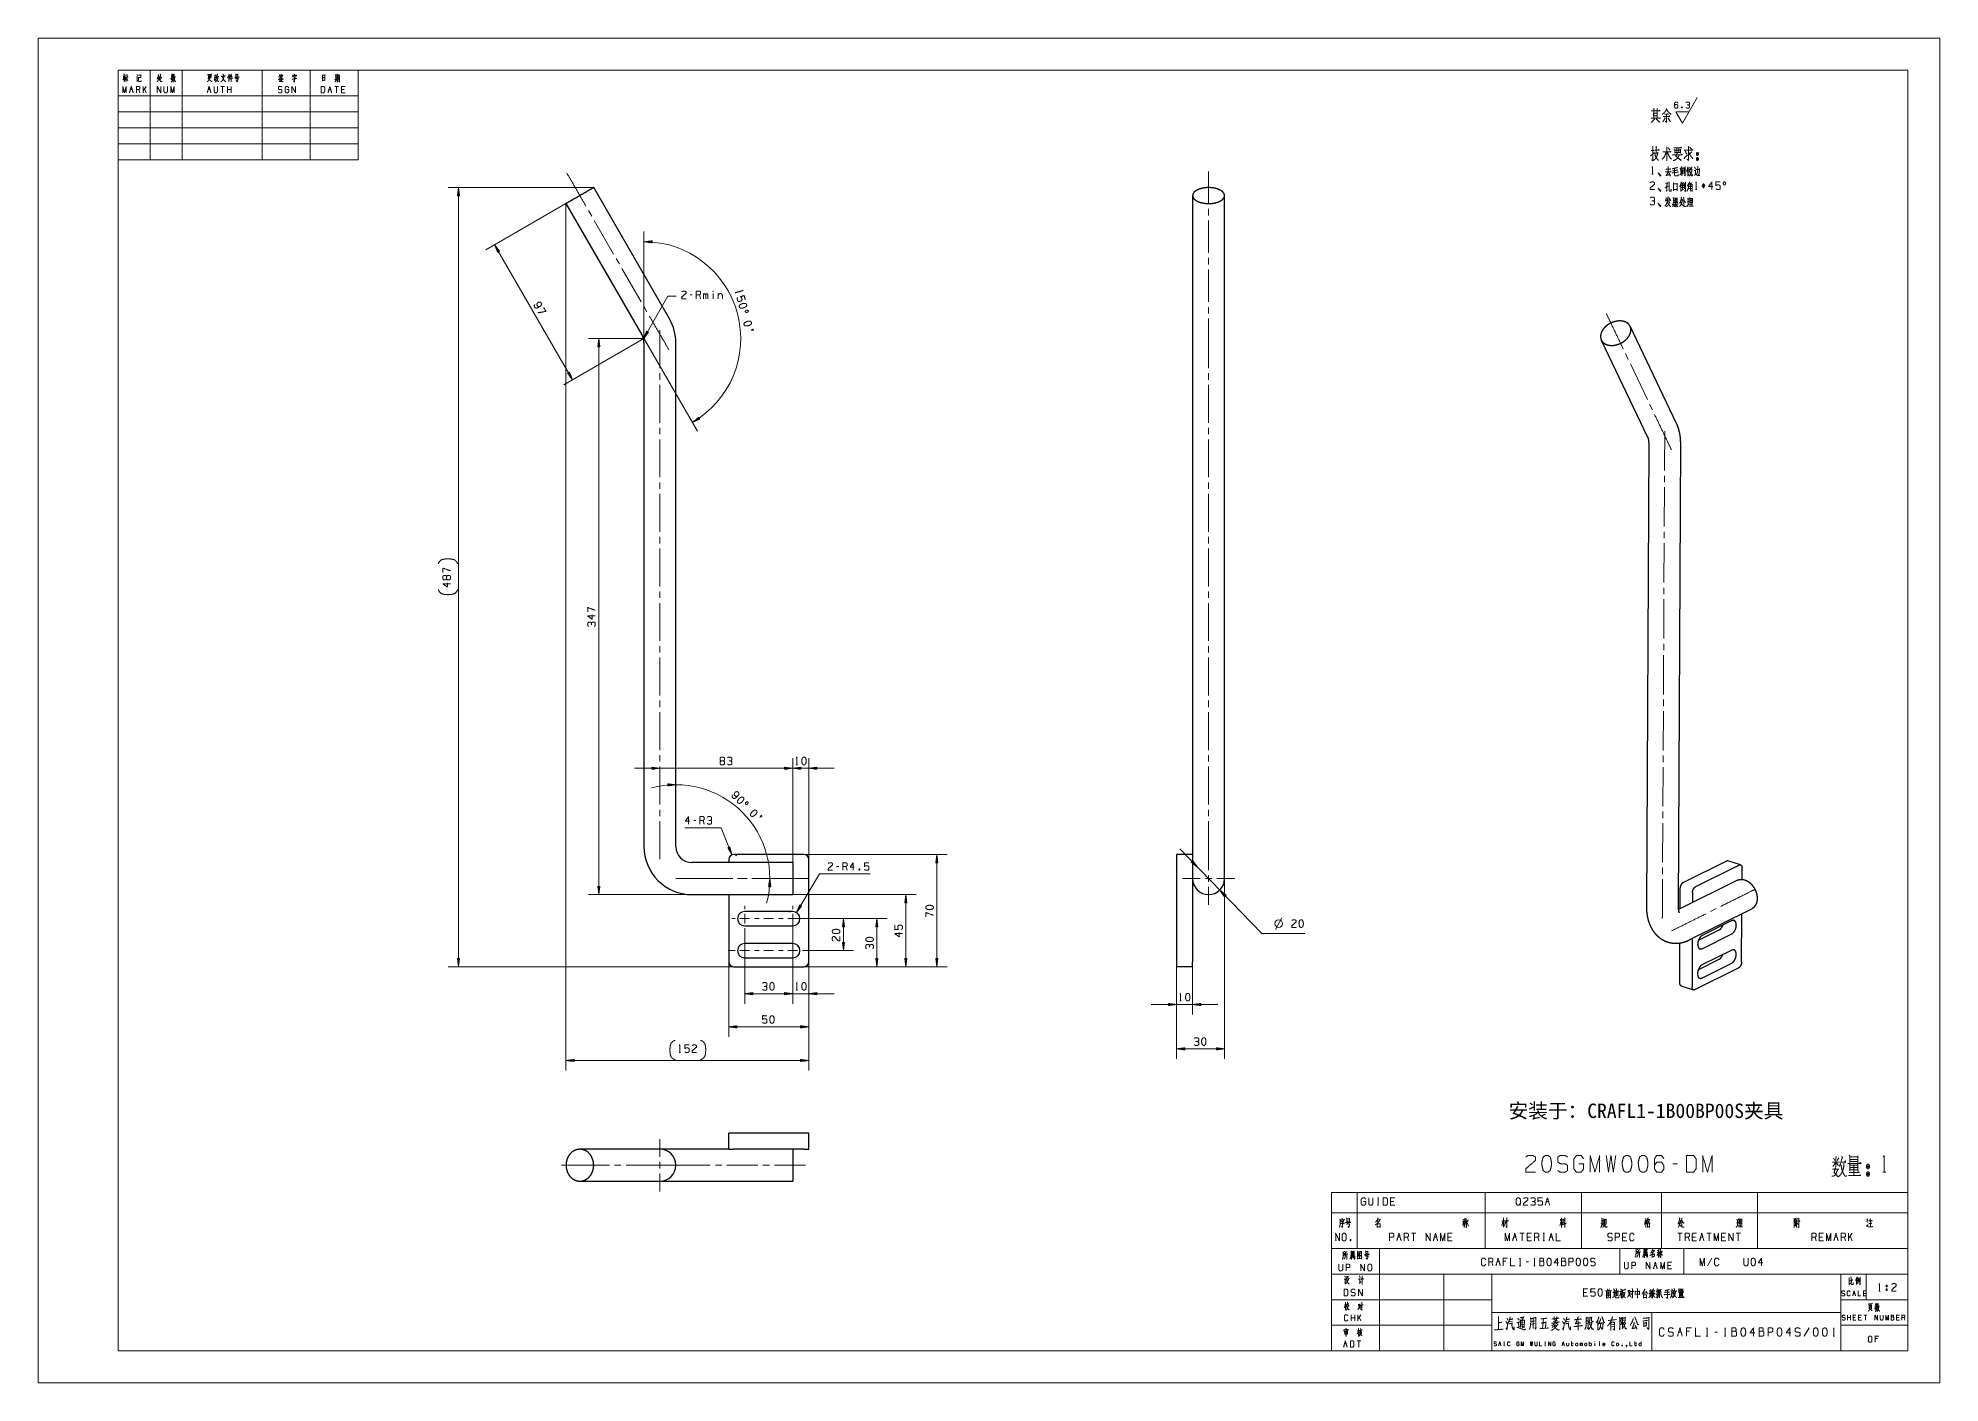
# Model space of a CAD drawing. Header units: millimetres. Extents: x 0 to 594, y 0 to 420.
import ezdxf

# ---------------------------------------------------------------- set-up
doc = ezdxf.new("R2010")
doc.units = ezdxf.units.MM
doc.layers.add('101', color=7, linetype='Continuous', true_color=0xffffff)

msp = doc.modelspace()

# ---------------------------------------------------------------- texts
at = {"layer": '101', "color": 95, "linetype": 'Continuous', "lineweight": 18, "insert": (459.28, 87.24), "char_height": 4.5, "width": 12383.9218, "attachment_point": 1}
msp.add_mtext('{\\fSimSun|b0|i0|c134|p2;安装于：CRAFL1-1B00BP00S夹具}', dxfattribs=at)

# ---------------------------------------------------------------- linework, layer by layer
at = {"layer": '101', "color": 133, "linetype": 'Continuous', "lineweight": 18}
for p, q in [((594, 420), (0, 420)), ((0, 420), (0, 0)), ((594, 0), (594, 420)), ((584, 410), (25, 410)), ((25, 410), (100, 410)), ((25, 410), (100, 410)), ((25, 410), (25, 10)), ((25, 410), (100, 410)), ((25, 410), (25, 382)), ((35, 410), (35, 382)), ((45, 410), (45, 382)), ((70, 410), (70, 382)), ((85, 410), (85, 382)), ((100, 410), (100, 382)), ((584, 10), (584, 410)), ((25, 402), (100, 402)), ((25, 397), (100, 397)), ((25, 392), (100, 392)), ((25, 387), (100, 387)), ((25, 382), (100, 382)), ((404, 42), (404, 10)), ((404, 42), (584, 42)), ((419, 42), (419, 10)), ((494, 42), (494, 34)), ((514, 42), (514, 34)), ((404, 34), (584, 34)), ((439, 34), (439, 10)), ((454, 34), (454, 10)), ((563, 34), (563, 10)), ((571, 34), (571, 26)), ((404, 26), (454, 26)), ((563, 26), (584, 26)), ((404, 18), (454, 18)), ((454, 22), (563, 22)), ((504, 22), (504, 10)), ((563, 18), (584, 18)), ((25, 10), (584, 10)), ((404, 10), (584, 10)), ((0, 0), (594, 0))]:
    msp.add_line(p, q, dxfattribs=at)
at = {"layer": '101', "color": 72, "linetype": 'Continuous', "lineweight": 18}
for p, q in [((26.76, 408.05), (26.54, 406.94)), ((26.56, 408.12), (27.17, 408.12)), ((26.88, 407.89), (27.1, 407.41)), ((27.3, 407.54), (27.07, 406.67)), ((27.76, 407.52), (28.07, 406.63)), ((28.86, 403.92), (29.41, 403.92)), ((30.85, 406.38), (31.12, 406.83)), ((30.93, 408.63), (31.06, 408.24)), ((31.33, 407.83), (31.42, 407.72)), ((31.81, 402.93), (31.53, 403.92)), ((33.79, 404.9), (32.82, 403.53)), ((32.82, 402.93), (32.82, 404.9)), ((33.79, 402.93), (33.23, 404.11)), ((41.53, 407.97), (42.32, 408.14)), ((42.44, 407.91), (42.98, 408.03)), ((53.13, 403.92), (53.69, 403.92)), ((53.37, 407.85), (53.89, 407.93)), ((55.11, 406.63), (55.56, 407.18)), ((58.21, 404.9), (57.1, 404.9)), ((57.65, 404.9), (57.65, 402.93)), ((59.22, 402.93), (59.22, 404.9)), ((60.33, 403.92), (59.22, 403.92)), ((60.33, 402.93), (60.33, 404.9)), ((75.44, 408.32), (75.87, 408.39)), ((75.54, 408.3), (75.65, 407.99)), ((76.03, 407.39), (75.56, 407.31)), ((76.01, 408.26), (76.54, 408.36)), ((76.17, 408.24), (76.3, 407.91)), ((90.84, 403.92), (91.4, 403.92)), ((93.8, 404.9), (92.68, 404.9)), ((92.76, 408.18), (93.62, 408.3)), ((93.04, 407.83), (93.3, 407.89)), ((93.05, 407.47), (93.28, 407.54)), ((93.24, 404.9), (93.24, 402.93)), ((93.8, 407.81), (94.05, 407.87)), ((95.64, 403.92), (94.81, 403.92)), ((503.78, 384.88), (504.69, 384.88)), ((504.69, 384.09), (505.83, 384.09)), ((504, 377.44), (504.42, 377.44)), ((513.07, 378.84), (513.74, 378.87)), ((513.07, 374.28), (513.07, 372.11)), ((513.42, 378.22), (513.74, 377.44)), ((513.76, 374.33), (513.93, 373.83)), ((514.02, 379.54), (514.16, 379.39)), ((514.07, 379.44), (514.07, 377.57)), ((514.36, 379.89), (514.5, 379.74)), ((514.39, 375.01), (514.64, 374.93)), ((515.61, 374.58), (516.3, 374.58)), ((516.39, 374.78), (516.05, 374.31)), ((517.25, 378.59), (517.57, 378.59)), ((517.39, 379.67), (517.6, 379.27)), ((519.81, 374.36), (520.48, 373.41)), ((520.46, 374.36), (519.81, 373.41)), ((520.13, 373.16), (520.13, 374.58)), ((508.85, 368.84), (509.52, 368.84)), ((510.79, 369.97), (511.89, 369.97)), ((510.81, 369.07), (511.89, 369.07)), ((510.88, 369.69), (511.07, 369.27)), ((511.36, 369.87), (511.36, 368.12)), ((511.71, 369.69), (511.53, 369.27)), ((511.89, 370.09), (511.89, 368.87)), ((513.14, 369.47), (513.56, 369.47)), ((513.26, 372.38), (513.92, 372.81)), ((513.63, 373.91), (513.63, 372.63)), ((515.41, 369.74), (515.41, 367.92)), ((515.47, 373.06), (516.58, 373.06)), ((515.5, 373.61), (516.6, 373.61)), ((515.86, 369.27), (516.63, 369.27)), ((517.66, 372.68), (518.08, 372.68)), ((520.64, 373.88), (519.63, 373.88)), ((204.31, 339.8), (203.64, 339.8)), ((206.92, 338.6), (206.59, 339.8)), ((207.86, 338.6), (207.86, 340.18)), ((210.81, 340.18), (210.81, 338.6)), ((212.41, 340.18), (212.41, 338.6)), ((217.78, 340.69), (217.88, 340.28)), ((236.74, 193.05), (237.17, 193.05)), ((205.47, 175.69), (204.8, 175.69)), ((208.08, 174.49), (207.74, 175.69)), ((250.05, 161.29), (249.38, 161.29)), ((252.66, 160.09), (252.33, 161.29)), ((256.46, 160.54), (256.62, 160.11)), ((386.46, 141.62), (388.46, 145.27)), ((236.74, 122.66), (237.17, 122.66)), ((356.61, 119.29), (357.03, 119.29)), ((200.19, 103.2), (200.61, 103.2)), ((512.08, 68.46), (510.6, 68.46)), ((560.44, 66.75), (562.46, 66.75)), ((561.22, 68.68), (560.52, 67.58)), ((560.79, 70.22), (561.14, 69.45)), ((561.72, 68.62), (562.35, 67.91)), ((562.42, 70.33), (561.92, 69.45)), ((576.12, 65.81), (577.05, 65.81)), ((404, 59.46), (412, 59.46)), ((404, 59.46), (404, 53.11)), ((412, 59.46), (412, 53.11)), ((412, 59.46), (452, 59.46)), ((452, 59.46), (482, 59.46)), ((452, 59.46), (452, 53.11)), ((482, 59.46), (507, 59.46)), ((482, 59.46), (482, 53.11)), ((507, 59.46), (537, 59.46)), ((507, 59.46), (507, 53.11)), ((537, 59.46), (584, 59.46)), ((537, 59.46), (537, 53.11)), ((584, 59.46), (584, 53.11)), ((418.35, 57.85), (418.68, 57.85)), ((418.35, 55.48), (418.68, 55.48)), ((418.52, 57.85), (418.52, 55.48)), ((423.41, 56.68), (422.41, 56.68)), ((471.09, 56.68), (471.76, 56.68)), ((404, 53.11), (404, 42)), ((404, 53.11), (412, 53.11)), ((408.76, 51.23), (409.58, 51.23)), ((408.76, 50.53), (409.58, 50.53)), ((408.95, 50.08), (408.76, 49.38)), ((408.81, 49.65), (409.59, 49.65)), ((409.59, 51.45), (409.59, 50.3)), ((412, 53.11), (452, 53.11)), ((412, 53.11), (412, 42)), ((418.23, 50.65), (418.55, 50.17)), ((444.88, 50.4), (445.64, 50.4)), ((445.21, 50.35), (444.95, 49.13)), ((445.35, 51.08), (445.35, 48.55)), ((445.39, 50.17), (445.6, 49.7)), ((445.87, 50.13), (445.55, 49)), ((445.78, 50.68), (446.56, 50.68)), ((445.8, 50.17), (445.94, 49.95)), ((446.38, 50.08), (446.79, 48.98)), ((446.63, 50.98), (446.45, 50.35)), ((452, 53.11), (482, 53.11)), ((452, 53.11), (452, 42)), ((457.6, 50.62), (457.21, 49.08)), ((457.74, 50.35), (458.04, 49.9)), ((475.72, 50.25), (475.32, 49.17)), ((475.37, 50.25), (476.18, 50.25)), ((475.49, 51.18), (475.62, 50.6)), ((475.87, 50.25), (476.18, 49.77)), ((476.15, 51.18), (475.94, 50.53)), ((476.31, 50.38), (476.52, 49.92)), ((476.33, 51.2), (476.61, 50.62)), ((482, 53.11), (507, 53.11)), ((482, 53.11), (482, 42)), ((488.06, 49.95), (488.87, 49.95)), ((488.15, 50.65), (488.82, 50.65)), ((489.1, 51.03), (489.7, 51.03)), ((489.7, 51.25), (489.7, 49.55)), ((502.02, 50.6), (501.74, 49.45)), ((507, 53.11), (537, 53.11)), ((507, 53.11), (507, 42)), ((512.6, 50.68), (513.03, 50.68)), ((530.81, 50.95), (530.81, 49.13)), ((531.25, 50.48), (532.03, 50.48)), ((537, 53.11), (584, 53.11)), ((537, 53.11), (537, 42)), ((548.52, 51.1), (548.87, 51.1)), ((549.17, 50.6), (549.17, 48.53)), ((549.84, 51.45), (550.02, 51.3)), ((571.12, 50.6), (571.42, 50.13)), ((571.21, 51.3), (571.51, 50.75)), ((584, 53.11), (584, 42)), ((404, 42), (412, 42)), ((409.85, 44.81), (409.99, 44.39)), ((412, 42), (452, 42)), ((424.72, 45.56), (425.39, 45.56)), ((428, 44.36), (427.67, 45.56)), ((430.28, 46.74), (428.94, 46.74)), ((429.61, 46.74), (429.61, 44.36)), ((436.1, 45.56), (436.77, 45.56)), ((441.33, 45.56), (440.32, 45.56)), ((452, 42), (482, 42)), ((460.86, 45.56), (461.53, 45.56)), ((464.14, 46.74), (462.8, 46.74)), ((463.47, 46.74), (463.47, 44.36)), ((466.08, 45.56), (465.08, 45.56)), ((468.7, 44.36), (468.36, 45.56)), ((470.12, 46.74), (470.46, 46.74)), ((470.12, 44.36), (470.46, 44.36)), ((470.3, 46.74), (470.3, 44.36)), ((472.24, 45.56), (472.91, 45.56)), ((482, 42), (507, 42)), ((495.85, 45.56), (494.84, 45.56)), ((507, 42), (537, 42)), ((513.45, 46.74), (512.11, 46.74)), ((512.78, 46.74), (512.78, 44.36)), ((515.73, 44.36), (515.39, 45.56)), ((517.67, 45.56), (516.66, 45.56)), ((519.27, 45.56), (519.94, 45.56)), ((522.56, 46.74), (521.21, 46.74)), ((521.88, 46.74), (521.88, 44.36)), ((526.77, 45.56), (525.76, 45.56)), ((531.66, 46.74), (530.32, 46.74)), ((530.99, 46.74), (530.99, 44.36)), ((537, 42), (584, 42)), ((555.37, 44.36), (555.04, 45.56)), ((557.31, 45.56), (556.31, 45.56)), ((561.19, 45.56), (561.87, 45.56)), ((564.48, 44.36), (564.14, 45.56)), ((566.58, 46.74), (565.41, 45.09)), ((565.41, 44.36), (565.41, 46.74)), ((566.58, 44.36), (565.91, 45.79)), ((410.43, 39.06), (410.97, 39.21)), ((410.72, 40.45), (410.71, 39.15)), ((454.4, 36.59), (454.07, 37.79)), ((455.67, 37.79), (456.34, 37.79)), ((458.44, 38.02), (457.61, 38.02)), ((462.63, 36.59), (463.05, 36.59)), ((465.45, 37.79), (464.78, 37.79)), ((467.18, 36.59), (467.6, 36.59)), ((501.85, 39.68), (502.4, 39.83)), ((502.15, 41.07), (502.13, 39.77)), ((504.82, 36.66), (505.41, 36.66)), ((505.64, 40.78), (506.36, 40.98)), ((509.94, 36.66), (509.05, 36.66)), ((522.7, 38.97), (521.36, 36.59)), ((565.71, 31.9), (566.03, 32.02)), ((408.55, 24.55), (407.99, 24.41)), ((408.36, 24.3), (408.56, 24.03)), ((483.66, 28.27), (482.65, 28.27)), ((490.07, 29.39), (490.32, 28.94)), ((490.16, 26.77), (490.33, 26.49)), ((490.83, 29.39), (490.62, 28.94)), ((491.81, 28.29), (492.47, 28.29)), ((492.38, 27.94), (493.44, 28.62)), ((494.3, 28.47), (493.97, 27.19)), ((494.41, 28.29), (494.71, 27.64)), ((494.83, 28.24), (495.54, 28.24)), ((496.49, 28.92), (497.16, 28.92)), ((503.55, 29.29), (503.76, 28.89)), ((505.38, 26.82), (505.7, 26.54)), ((506.44, 28.82), (506.44, 26.59)), ((510.24, 28.12), (510.61, 28.12)), ((510.31, 29.39), (510.49, 28.89)), ((512.67, 27.42), (513.52, 27.42)), ((512.67, 27.12), (513.5, 27.12)), ((513.29, 29.24), (513.29, 28.79)), ((566.97, 27.96), (567.41, 27.96)), ((570.81, 27.96), (570.14, 27.96)), ((573.71, 24.03), (574.5, 24.2)), ((574.61, 23.97), (575.16, 24.09)), ((574.89, 28.63), (575.31, 28.63)), ((577.2, 29.36), (577.2, 28.88)), ((577.2, 29.36), (577.53, 29.36)), ((410.1, 19.35), (410.1, 21.31)), ((411.21, 20.34), (410.1, 20.34)), ((411.21, 19.35), (411.21, 21.31)), ((412.22, 19.35), (412.22, 21.31)), ((413.18, 21.31), (412.22, 19.95)), ((413.18, 19.35), (412.63, 20.53)), ((459.57, 19.1), (460.47, 19.34)), ((463.18, 18.82), (463.96, 18.99)), ((463.18, 18.2), (464.01, 18.41)), ((466.4, 18.3), (467.52, 18.58)), ((467.47, 19.41), (466.42, 19.13)), ((470.18, 20.03), (469.91, 17.03)), ((473.22, 19.2), (474.59, 19.44)), ((477.25, 19.1), (478.15, 19.34)), ((483.95, 19.41), (483.56, 19.34)), ((483.93, 18.65), (483.56, 18.55)), ((492.1, 18.3), (491.25, 18.2)), ((492.78, 19.86), (492.59, 19.75)), ((495.37, 19.65), (494.85, 19.58)), ((565.17, 19.65), (565.17, 21.22)), ((566.06, 20.45), (565.17, 20.45)), ((566.06, 19.65), (566.06, 21.22)), ((567.53, 20.45), (566.87, 20.45)), ((569.23, 20.45), (568.56, 20.45)), ((571.15, 21.22), (570.26, 21.22)), ((570.71, 21.22), (570.71, 19.65)), ((581.11, 20.45), (580.44, 20.45)), ((583.03, 19.65), (582.81, 20.45)), ((408.03, 12.2), (408.59, 12.2)), ((408.25, 15.68), (408.78, 15.77)), ((413.11, 13.17), (412, 13.17)), ((412.62, 16.37), (412.05, 16.24)), ((412.42, 16.08), (412.61, 15.83)), ((412.55, 13.17), (412.55, 11.2)), ((456.34, 12.24), (456.71, 12.24)), ((457.84, 12.89), (458.03, 12.89)), ((457.94, 12.89), (457.94, 11.58)), ((470.57, 12.89), (470.76, 12.89)), ((470.67, 12.89), (470.67, 11.58)), ((476.14, 12.24), (476.51, 12.24)), ((478.78, 12.45), (479.52, 12.45)), ((481.61, 11.58), (481.61, 12.45)), ((484.44, 11.92), (484.44, 12.89)), ((486.23, 12.45), (486.23, 11.58)), ((487.64, 12.9), (487.64, 11.58)), ((491.25, 17.54), (492.1, 17.65)), ((498.59, 12.45), (499.32, 12.45)), ((512.41, 15.89), (513.15, 15.89)), ((515.78, 16.14), (514.87, 16.14)), ((521.03, 14.57), (521.5, 14.57)), ((524.47, 15.89), (523.72, 15.89)), ((526.69, 14.57), (527.16, 14.57)), ((553.12, 17.19), (551.64, 14.57)), ((560.63, 14.57), (561.1, 14.57)), ((574.45, 13.87), (573.76, 13.87)), ((457.84, 11.58), (458.03, 11.58)), ((470.57, 11.58), (470.76, 11.58))]:
    msp.add_line(p, q, dxfattribs=at)
at = {"layer": '101', "color": 43, "linetype": 'Continuous', "lineweight": 18}
for p, q in [((513.36, 398.5), (513.49, 398.16)), ((513.54, 393.41), (518.16, 401.41)), ((511.52, 396.91), (515.56, 396.91)), ((513.54, 393.41), (511.52, 396.91))]:
    msp.add_line(p, q, dxfattribs=at)
at = {"layer": '101', "color": 22, "linetype": 'Continuous', "lineweight": 18}
for p, q in [((173.55, 373.3), (128.12, 373.3)), ((131.29, 373.3), (130.96, 370.76)), ((130.96, 370.76), (130.96, 370.79)), ((130.96, 370.76), (130.96, 370.79)), ((130.96, 370.76), (131.63, 370.76)), ((131.01, 370.76), (131.01, 371.18)), ((131.06, 370.76), (131.06, 371.56)), ((131.11, 370.76), (131.11, 371.95)), ((131.17, 370.76), (131.17, 372.34)), ((131.22, 370.76), (131.22, 372.72)), ((131.27, 370.76), (131.27, 373.11)), ((131.63, 370.76), (131.29, 373.3)), ((131.29, 373.3), (131.29, 130)), ((131.32, 370.76), (131.32, 373.11)), ((131.37, 370.76), (131.37, 372.72)), ((131.42, 370.76), (131.42, 372.34)), ((131.47, 370.76), (131.47, 371.95)), ((131.52, 370.76), (131.52, 371.56)), ((131.57, 370.76), (131.57, 371.18)), ((131.62, 370.76), (131.62, 370.79)), ((131.62, 370.76), (131.62, 370.79)), ((164.89, 368.3), (139.85, 353.84)), ((164.89, 368.3), (164.89, 97.54)), ((189.22, 324.82), (189.22, 359.58)), ((191.77, 356.69), (189.22, 356.41)), ((189.22, 356.41), (191.76, 356.02)), ((191.76, 356.38), (189.42, 356.43)), ((191.76, 356.43), (189.8, 356.47)), ((191.77, 356.48), (190.19, 356.51)), ((191.77, 356.53), (190.58, 356.55)), ((191.77, 356.58), (190.96, 356.6)), ((191.77, 356.63), (191.35, 356.64)), ((191.77, 356.68), (191.74, 356.68)), ((191.77, 356.68), (191.74, 356.68)), ((191.76, 356.02), (191.77, 356.69)), ((144.16, 353.4), (142.6, 355.43)), ((166.93, 313.29), (142.6, 355.43)), ((142.6, 355.43), (143.59, 353.06)), ((143.85, 353.22), (142.68, 355.25)), ((143.9, 353.24), (142.72, 355.28)), ((143.81, 353.19), (142.83, 354.89)), ((143.94, 353.27), (142.96, 354.97)), ((143.76, 353.17), (142.98, 354.53)), ((143.72, 353.14), (143.13, 354.17)), ((143.98, 353.3), (143.2, 354.66)), ((143.68, 353.12), (143.27, 353.81)), ((143.63, 353.09), (143.42, 353.45)), ((144.03, 353.32), (143.43, 354.35)), ((143.59, 353.07), (143.57, 353.09)), ((143.59, 353.07), (143.57, 353.09)), ((143.59, 353.06), (144.16, 353.4)), ((144.07, 353.35), (143.67, 354.04)), ((144.12, 353.37), (143.91, 353.73)), ((144.16, 353.4), (144.14, 353.42)), ((144.16, 353.4), (144.14, 353.42)), ((191.76, 356.33), (189.42, 356.38)), ((191.76, 356.28), (189.8, 356.32)), ((191.76, 356.23), (190.18, 356.26)), ((191.76, 356.17), (190.57, 356.2)), ((191.76, 356.12), (190.95, 356.14)), ((191.76, 356.07), (191.34, 356.08)), ((191.76, 356.02), (191.72, 356.02)), ((191.76, 356.02), (191.72, 356.02)), ((196.72, 339.41), (189.05, 326.11)), ((199.26, 339.41), (196.72, 339.41)), ((188.55, 327.32), (205.93, 297.21)), ((190.03, 328.48), (189.05, 326.11)), ((189.05, 326.11), (190.61, 328.15)), ((190.3, 328.33), (189.13, 326.29)), ((190.34, 328.3), (189.17, 326.27)), ((190.26, 328.35), (189.28, 326.65)), ((190.39, 328.28), (189.41, 326.58)), ((190.21, 328.38), (189.42, 327.01)), ((190.17, 328.4), (189.57, 327.37)), ((190.43, 328.25), (189.64, 326.89)), ((190.12, 328.43), (189.72, 327.73)), ((190.08, 328.45), (189.87, 328.09)), ((190.48, 328.22), (189.88, 327.19)), ((190.04, 328.48), (190.02, 328.45)), ((190.04, 328.48), (190.02, 328.45)), ((190.61, 328.15), (190.03, 328.48)), ((190.52, 328.2), (190.12, 327.5)), ((190.56, 328.17), (190.36, 327.81)), ((190.61, 328.15), (190.59, 328.12)), ((190.61, 328.15), (190.59, 328.12)), ((189.22, 326.16), (164.19, 311.7)), ((189.22, 326.16), (171.95, 326.16)), ((175.13, 326.16), (174.79, 323.62)), ((174.79, 323.62), (175.46, 323.62)), ((174.8, 323.62), (174.8, 323.65)), ((174.8, 323.62), (174.8, 323.65)), ((174.85, 323.62), (174.85, 324.04)), ((174.9, 323.62), (174.9, 324.42)), ((174.95, 323.62), (174.95, 324.81)), ((175, 323.62), (175, 325.19)), ((175.05, 323.62), (175.05, 325.58)), ((175.1, 323.62), (175.1, 325.97)), ((175.46, 323.62), (175.13, 326.16)), ((175.13, 326.16), (175.13, 152.5)), ((175.15, 323.62), (175.15, 325.97)), ((175.2, 323.62), (175.2, 325.58)), ((175.25, 323.62), (175.25, 325.19)), ((175.3, 323.62), (175.3, 324.81)), ((175.36, 323.62), (175.36, 324.42)), ((175.41, 323.62), (175.41, 324.04)), ((175.46, 323.62), (175.46, 323.65)), ((175.46, 323.62), (175.46, 323.65)), ((165.95, 315.66), (165.38, 315.32)), ((165.38, 315.33), (165.39, 315.3)), ((165.38, 315.33), (165.39, 315.3)), ((165.38, 315.32), (166.93, 313.29)), ((165.42, 315.35), (165.63, 314.99)), ((165.47, 315.38), (165.87, 314.68)), ((165.51, 315.4), (166.11, 314.37)), ((165.55, 315.43), (166.34, 314.06)), ((165.6, 315.45), (166.58, 313.75)), ((165.64, 315.48), (166.82, 313.45)), ((165.69, 315.5), (166.86, 313.47)), ((165.73, 315.53), (166.71, 313.83)), ((165.77, 315.55), (166.56, 314.19)), ((165.82, 315.58), (166.41, 314.55)), ((165.86, 315.6), (166.26, 314.91)), ((165.91, 315.63), (166.12, 315.27)), ((165.95, 315.66), (165.97, 315.63)), ((166.93, 313.29), (165.95, 315.66)), ((165.95, 315.66), (165.97, 315.63)), ((206.35, 301.57), (204.35, 299.96)), ((204.35, 299.96), (206.69, 300.99)), ((206.51, 301.3), (204.5, 300.09)), ((206.53, 301.26), (204.52, 300.04)), ((206.48, 301.35), (204.8, 300.33)), ((206.56, 301.22), (204.88, 300.2)), ((206.45, 301.39), (205.11, 300.57)), ((206.58, 301.17), (205.24, 300.36)), ((206.43, 301.43), (205.41, 300.82)), ((206.61, 301.13), (205.59, 300.51)), ((206.4, 301.48), (205.71, 301.06)), ((206.64, 301.08), (205.95, 300.67)), ((206.37, 301.52), (206.02, 301.3)), ((206.66, 301.04), (206.31, 300.83)), ((206.35, 301.56), (206.32, 301.55)), ((206.35, 301.56), (206.32, 301.55)), ((206.69, 300.99), (206.35, 301.57)), ((206.69, 301), (206.66, 300.98)), ((206.69, 301), (206.66, 300.98)), ((243.66, 191.96), (186.29, 191.96)), ((191.68, 192.3), (191.68, 191.63)), ((194.22, 191.96), (191.68, 192.3)), ((191.68, 192.29), (191.71, 192.29)), ((191.68, 192.29), (191.71, 192.29)), ((191.68, 192.24), (192.1, 192.24)), ((191.68, 192.19), (192.49, 192.19)), ((191.68, 192.14), (192.87, 192.14)), ((191.68, 192.09), (193.26, 192.09)), ((191.68, 192.04), (193.64, 192.04)), ((191.68, 191.99), (194.03, 191.99)), ((191.68, 191.63), (194.22, 191.96)), ((191.68, 191.94), (194.03, 191.94)), ((191.68, 191.89), (193.64, 191.89)), ((191.68, 191.84), (193.26, 191.84)), ((191.68, 191.78), (192.87, 191.78)), ((191.68, 191.73), (192.49, 191.73)), ((191.68, 191.68), (192.1, 191.68)), ((191.68, 191.63), (191.71, 191.63)), ((191.68, 191.63), (191.71, 191.63)), ((227.79, 191.96), (248.66, 191.96)), ((235.72, 191.96), (233.18, 192.3)), ((233.18, 192.3), (233.18, 191.63)), ((233.18, 192.29), (233.21, 192.29)), ((233.18, 192.29), (233.21, 192.29)), ((233.18, 192.24), (233.6, 192.24)), ((233.18, 192.19), (233.99, 192.19)), ((233.18, 192.14), (234.37, 192.14)), ((233.18, 192.09), (234.76, 192.09)), ((233.18, 192.04), (235.14, 192.04)), ((233.18, 191.99), (235.53, 191.99)), ((233.18, 191.63), (235.72, 191.96)), ((233.18, 191.94), (235.53, 191.94)), ((233.18, 191.89), (235.14, 191.89)), ((233.18, 191.84), (234.76, 191.84)), ((233.18, 191.78), (234.37, 191.78)), ((233.18, 191.73), (233.99, 191.73)), ((233.18, 191.68), (233.6, 191.68)), ((233.18, 191.63), (233.21, 191.63)), ((233.18, 191.63), (233.21, 191.63)), ((235.72, 162.5), (235.72, 195.14)), ((235.72, 157.5), (235.72, 195.14)), ((238.26, 192.3), (235.72, 191.96)), ((235.72, 191.96), (238.26, 191.63)), ((238.26, 191.99), (235.92, 191.99)), ((238.26, 191.94), (235.92, 191.94)), ((238.26, 192.04), (236.3, 192.04)), ((238.26, 191.89), (236.3, 191.89)), ((238.26, 192.09), (236.69, 192.09)), ((238.26, 191.84), (236.69, 191.84)), ((238.26, 192.14), (237.07, 192.14)), ((238.26, 191.78), (237.07, 191.78)), ((238.26, 192.19), (237.46, 192.19)), ((238.26, 191.73), (237.46, 191.73)), ((238.26, 192.24), (237.85, 192.24)), ((238.26, 191.68), (237.85, 191.68)), ((238.26, 192.29), (238.23, 192.29)), ((238.26, 192.29), (238.23, 192.29)), ((238.26, 191.63), (238.23, 191.63)), ((238.26, 191.63), (238.23, 191.63)), ((238.26, 191.63), (238.26, 192.3)), ((240.72, 163.5), (240.72, 195.14)), ((243.26, 192.3), (240.72, 191.96)), ((240.72, 191.96), (243.26, 191.63)), ((243.26, 191.99), (240.92, 191.99)), ((243.26, 191.94), (240.92, 191.94)), ((243.26, 192.04), (241.3, 192.04)), ((243.26, 191.89), (241.3, 191.89)), ((243.26, 192.09), (241.69, 192.09)), ((243.26, 191.84), (241.69, 191.84)), ((243.26, 192.14), (242.07, 192.14)), ((243.26, 191.78), (242.07, 191.78)), ((243.26, 192.19), (242.46, 192.19)), ((243.26, 191.73), (242.46, 191.73)), ((243.26, 192.24), (242.85, 192.24)), ((243.26, 191.68), (242.85, 191.68)), ((243.26, 192.29), (243.23, 192.29)), ((243.26, 192.29), (243.23, 192.29)), ((243.26, 191.63), (243.23, 191.63)), ((243.26, 191.63), (243.23, 191.63)), ((243.26, 191.63), (243.26, 192.3)), ((199.22, 186.83), (196.68, 187.1)), ((196.68, 187.1), (196.71, 187.1)), ((196.68, 187.1), (196.69, 186.44)), ((196.68, 187.1), (196.71, 187.1)), ((196.68, 187.05), (197.1, 187.06)), ((196.68, 187), (197.48, 187.02)), ((196.68, 186.95), (197.87, 186.97)), ((196.68, 186.9), (198.26, 186.93)), ((196.68, 186.85), (198.64, 186.89)), ((196.68, 186.8), (199.03, 186.85)), ((196.68, 186.75), (199.03, 186.8)), ((196.69, 186.44), (199.22, 186.83)), ((196.69, 186.69), (198.65, 186.74)), ((196.69, 186.64), (198.26, 186.68)), ((196.69, 186.59), (197.88, 186.62)), ((196.69, 186.54), (197.49, 186.56)), ((196.69, 186.49), (197.11, 186.5)), ((196.69, 186.44), (196.72, 186.44)), ((196.69, 186.44), (196.72, 186.44)), ((213.33, 173.4), (202.01, 173.4)), ((216.67, 164.89), (213.33, 173.4)), ((216.06, 167.38), (215.43, 167.14)), ((215.43, 167.14), (216.67, 164.89)), ((215.44, 167.14), (215.45, 167.11)), ((215.44, 167.14), (215.45, 167.11)), ((215.49, 167.16), (215.64, 166.77)), ((215.53, 167.18), (215.83, 166.43)), ((215.58, 167.19), (216.02, 166.09)), ((215.63, 167.21), (216.2, 165.75)), ((215.68, 167.23), (216.39, 165.41)), ((215.72, 167.25), (216.58, 165.07)), ((215.77, 167.27), (216.63, 165.08)), ((215.82, 167.29), (216.53, 165.46)), ((215.86, 167.31), (216.44, 165.84)), ((215.91, 167.32), (216.35, 166.22)), ((215.96, 167.34), (216.25, 166.59)), ((216.01, 167.36), (216.16, 166.97)), ((216.05, 167.38), (216.07, 167.35)), ((216.05, 167.38), (216.07, 167.35)), ((216.67, 164.89), (216.06, 167.38)), ((356.59, 166.79), (382.17, 140.37)), ((370.59, 167.5), (370.59, 101.17)), ((239.22, 165), (283.9, 165)), ((280.72, 165), (280.39, 162.46)), ((280.39, 162.46), (280.39, 162.49)), ((280.39, 162.46), (280.39, 162.49)), ((280.39, 162.46), (281.06, 162.46)), ((280.44, 162.46), (280.44, 162.88)), ((280.49, 162.46), (280.49, 163.26)), ((280.55, 162.46), (280.55, 163.65)), ((280.6, 162.46), (280.6, 164.03)), ((280.65, 162.46), (280.65, 164.42)), ((280.7, 162.46), (280.7, 164.81)), ((280.72, 130), (280.72, 165)), ((281.06, 162.46), (280.72, 165)), ((280.75, 162.46), (280.75, 164.81)), ((280.8, 162.46), (280.8, 164.42)), ((280.85, 162.46), (280.85, 164.03)), ((280.9, 162.46), (280.9, 163.65)), ((280.95, 162.46), (280.95, 163.26)), ((281, 162.46), (281, 162.88)), ((281.05, 162.46), (281.05, 162.49)), ((281.05, 162.46), (281.05, 162.49)), ((360.58, 163.15), (360.1, 162.68)), ((360.1, 162.68), (362.11, 161.09)), ((360.11, 162.69), (360.13, 162.66)), ((360.11, 162.69), (360.13, 162.66)), ((360.14, 162.72), (360.43, 162.42)), ((360.18, 162.76), (360.74, 162.18)), ((360.21, 162.79), (361.04, 161.94)), ((360.25, 162.83), (361.35, 161.7)), ((360.29, 162.86), (361.65, 161.45)), ((360.32, 162.9), (361.96, 161.21)), ((360.36, 162.93), (361.99, 161.25)), ((360.4, 162.97), (361.76, 161.56)), ((360.43, 163), (361.53, 161.87)), ((360.47, 163.04), (361.3, 162.18)), ((360.51, 163.07), (361.07, 162.5)), ((360.54, 163.11), (360.83, 162.81)), ((360.58, 163.15), (360.6, 163.12)), ((362.11, 161.09), (360.58, 163.15)), ((360.58, 163.15), (360.6, 163.12)), ((175.46, 155.04), (174.79, 155.04)), ((174.79, 155.04), (175.13, 152.5)), ((174.8, 155.04), (174.8, 155.01)), ((174.8, 155.04), (174.8, 155.01)), ((174.85, 155.04), (174.85, 154.62)), ((174.9, 155.04), (174.9, 154.24)), ((174.95, 155.04), (174.95, 153.85)), ((175, 155.04), (175, 153.46)), ((175.05, 155.04), (175.05, 153.08)), ((175.1, 155.04), (175.1, 152.69)), ((175.13, 152.5), (175.46, 155.04)), ((175.15, 155.04), (175.15, 152.69)), ((175.2, 155.04), (175.2, 153.08)), ((175.25, 155.04), (175.25, 153.46)), ((175.3, 155.04), (175.3, 153.85)), ((175.36, 155.04), (175.36, 154.24)), ((175.41, 155.04), (175.41, 154.62)), ((175.46, 155.04), (175.46, 155.01)), ((175.46, 155.04), (175.46, 155.01)), ((228.55, 157.5), (228.16, 154.97)), ((228.16, 154.97), (228.17, 155)), ((228.16, 154.97), (228.17, 155)), ((228.16, 154.97), (228.83, 154.95)), ((228.22, 154.97), (228.22, 155.38)), ((228.27, 154.96), (228.28, 155.77)), ((228.32, 154.96), (228.34, 156.15)), ((228.37, 154.96), (228.4, 156.54)), ((228.42, 154.96), (228.46, 156.92)), ((228.47, 154.96), (228.52, 157.31)), ((228.52, 154.96), (228.57, 157.31)), ((228.83, 154.95), (228.55, 157.5)), ((228.57, 154.96), (228.61, 156.92)), ((228.62, 154.96), (228.66, 156.53)), ((228.67, 154.96), (228.7, 156.14)), ((228.72, 154.95), (228.74, 155.76)), ((228.77, 154.95), (228.78, 155.37)), ((228.83, 154.95), (228.83, 154.98)), ((228.83, 154.95), (228.83, 154.98)), ((236.87, 146.93), (244.05, 158.99)), ((244.05, 158.99), (259.93, 158.99)), ((204.22, 152.5), (171.95, 152.5)), ((235.72, 152.5), (274.21, 152.5)), ((237.88, 149.29), (236.87, 146.93)), ((236.87, 146.93), (238.46, 148.94)), ((238.15, 149.13), (236.95, 147.11)), ((238.19, 149.1), (236.99, 147.09)), ((238.11, 149.15), (237.1, 147.47)), ((238.24, 149.08), (237.24, 147.39)), ((238.06, 149.18), (237.26, 147.83)), ((238.02, 149.21), (237.41, 148.18)), ((238.28, 149.05), (237.48, 147.7)), ((237.98, 149.23), (237.56, 148.54)), ((237.93, 149.26), (237.72, 148.9)), ((238.33, 149.02), (237.72, 148)), ((237.89, 149.28), (237.87, 149.26)), ((237.89, 149.28), (237.87, 149.26)), ((238.46, 148.94), (237.88, 149.29)), ((238.37, 149), (237.96, 148.31)), ((238.41, 148.97), (238.2, 148.61)), ((238.46, 148.95), (238.44, 148.92)), ((238.46, 148.95), (238.44, 148.92)), ((271.04, 152.5), (270.7, 149.96)), ((270.7, 149.96), (271.37, 149.96)), ((270.71, 149.96), (270.71, 149.99)), ((270.71, 149.96), (270.71, 149.99)), ((270.76, 149.96), (270.76, 150.38)), ((270.81, 149.96), (270.81, 150.76)), ((270.86, 149.96), (270.86, 151.15)), ((270.91, 149.96), (270.91, 151.53)), ((270.96, 149.96), (270.96, 151.92)), ((271.01, 149.96), (271.01, 152.31)), ((271.37, 149.96), (271.04, 152.5)), ((271.04, 152.5), (271.04, 130)), ((271.06, 149.96), (271.06, 152.31)), ((271.11, 149.96), (271.11, 151.92)), ((271.16, 149.96), (271.16, 151.53)), ((271.21, 149.96), (271.21, 151.15)), ((271.26, 149.96), (271.26, 150.76)), ((271.32, 149.96), (271.32, 150.38)), ((271.37, 149.96), (271.37, 149.99)), ((271.37, 149.96), (271.37, 149.99)), ((369.07, 153.91), (370.59, 151.85)), ((371.07, 152.31), (369.07, 153.91)), ((370.81, 152.06), (369.18, 153.75)), ((370.85, 152.1), (369.22, 153.79)), ((370.78, 152.03), (369.41, 153.44)), ((370.89, 152.13), (369.52, 153.54)), ((370.74, 151.99), (369.64, 153.12)), ((370.92, 152.17), (369.83, 153.3)), ((370.7, 151.96), (369.88, 152.81)), ((370.67, 151.92), (370.11, 152.5)), ((370.96, 152.21), (370.13, 153.06)), ((370.63, 151.89), (370.34, 152.19)), ((371, 152.24), (370.44, 152.82)), ((370.59, 151.85), (370.57, 151.87)), ((370.59, 151.85), (370.57, 151.87)), ((370.59, 151.85), (371.07, 152.31)), ((371.03, 152.28), (370.74, 152.58)), ((371.07, 152.31), (371.05, 152.33)), ((371.07, 152.31), (371.05, 152.33)), ((235.72, 145), (265.16, 145)), ((235.72, 145), (235.72, 118.39)), ((239.72, 145), (254.71, 145)), ((251.54, 145), (251.2, 142.46)), ((251.26, 142.46), (251.26, 142.88)), ((251.31, 142.46), (251.31, 143.26)), ((251.36, 142.46), (251.36, 143.65)), ((251.41, 142.46), (251.41, 144.03)), ((251.46, 142.46), (251.46, 144.42)), ((251.51, 142.46), (251.51, 144.81)), ((251.54, 145), (251.54, 135)), ((251.87, 142.46), (251.54, 145)), ((251.56, 142.46), (251.56, 144.81)), ((251.61, 142.46), (251.61, 144.42)), ((251.66, 142.46), (251.66, 144.03)), ((251.71, 142.46), (251.71, 143.65)), ((251.76, 142.46), (251.76, 143.26)), ((251.82, 142.46), (251.82, 142.88)), ((261.99, 145), (261.65, 142.46)), ((261.71, 142.46), (261.71, 142.88)), ((261.76, 142.46), (261.76, 143.26)), ((261.81, 142.46), (261.81, 143.65)), ((261.86, 142.46), (261.86, 144.03)), ((261.91, 142.46), (261.91, 144.42)), ((261.96, 142.46), (261.96, 144.81)), ((261.99, 145), (261.99, 130)), ((262.32, 142.46), (261.99, 145)), ((262.01, 142.46), (262.01, 144.81)), ((262.06, 142.46), (262.06, 144.42)), ((262.11, 142.46), (262.11, 144.03)), ((262.16, 142.46), (262.16, 143.65)), ((262.21, 142.46), (262.21, 143.26)), ((262.27, 142.46), (262.27, 142.88)), ((220.72, 141), (220.72, 118.39)), ((235.72, 141), (235.72, 118.39)), ((251.2, 142.46), (251.87, 142.46)), ((251.2, 137.54), (251.54, 135)), ((251.87, 137.54), (251.2, 137.54)), ((251.21, 142.46), (251.21, 142.49)), ((251.21, 142.46), (251.21, 142.49)), ((251.21, 137.54), (251.21, 137.51)), ((251.21, 137.54), (251.21, 137.51)), ((251.26, 137.54), (251.26, 137.12)), ((251.31, 137.54), (251.31, 136.74)), ((251.36, 137.54), (251.36, 136.35)), ((251.41, 137.54), (251.41, 135.96)), ((251.46, 137.54), (251.46, 135.58)), ((251.51, 137.54), (251.51, 135.19)), ((251.54, 135), (251.87, 137.54)), ((251.56, 137.54), (251.56, 135.19)), ((251.61, 137.54), (251.61, 135.58)), ((251.66, 137.54), (251.66, 135.96)), ((251.71, 137.54), (251.71, 136.35)), ((251.76, 137.54), (251.76, 136.74)), ((251.82, 137.54), (251.82, 137.12)), ((251.87, 142.46), (251.87, 142.49)), ((251.87, 142.46), (251.87, 142.49)), ((251.87, 137.54), (251.87, 137.51)), ((251.87, 137.54), (251.87, 137.51)), ((261.65, 142.46), (262.32, 142.46)), ((261.66, 142.46), (261.66, 142.49)), ((261.66, 142.46), (261.66, 142.49)), ((262.32, 142.46), (262.32, 142.49)), ((262.32, 142.46), (262.32, 142.49)), ((382.17, 140.37), (395.61, 140.37)), ((131.63, 132.54), (130.96, 132.54)), ((130.96, 132.54), (130.96, 132.51)), ((130.96, 132.54), (130.96, 132.51)), ((130.96, 132.54), (131.29, 130)), ((131.01, 132.54), (131.01, 132.12)), ((131.06, 132.54), (131.06, 131.74)), ((131.11, 132.54), (131.11, 131.35)), ((131.17, 132.54), (131.17, 130.96)), ((131.22, 132.54), (131.22, 130.58)), ((131.27, 132.54), (131.27, 130.19)), ((131.29, 130), (131.63, 132.54)), ((131.32, 132.54), (131.32, 130.19)), ((131.37, 132.54), (131.37, 130.58)), ((131.42, 132.54), (131.42, 130.96)), ((131.47, 132.54), (131.47, 131.35)), ((131.52, 132.54), (131.52, 131.74)), ((131.57, 132.54), (131.57, 132.12)), ((131.62, 132.54), (131.62, 132.51)), ((131.62, 132.54), (131.62, 132.51)), ((215.72, 131.5), (215.72, 108.06)), ((240.72, 131.5), (240.72, 118.39)), ((240.72, 131.5), (240.72, 108.06)), ((240.72, 131.5), (240.72, 97.54)), ((240.92, 135), (254.71, 135)), ((262.32, 132.54), (261.65, 132.54)), ((261.65, 132.54), (261.99, 130)), ((261.66, 132.54), (261.66, 132.51)), ((261.66, 132.54), (261.66, 132.51)), ((261.71, 132.54), (261.71, 132.12)), ((261.76, 132.54), (261.76, 131.74)), ((261.81, 132.54), (261.81, 131.35)), ((261.86, 132.54), (261.86, 130.96)), ((261.91, 132.54), (261.91, 130.58)), ((261.96, 132.54), (261.96, 130.19)), ((261.99, 130), (262.32, 132.54)), ((262.01, 132.54), (262.01, 130.19)), ((262.06, 132.54), (262.06, 130.58)), ((262.11, 132.54), (262.11, 130.96)), ((262.16, 132.54), (262.16, 131.35)), ((262.21, 132.54), (262.21, 131.74)), ((262.27, 132.54), (262.27, 132.12)), ((262.32, 132.54), (262.32, 132.51)), ((262.32, 132.54), (262.32, 132.51)), ((270.7, 132.54), (271.04, 130)), ((271.37, 132.54), (270.7, 132.54)), ((270.71, 132.54), (270.71, 132.51)), ((270.71, 132.54), (270.71, 132.51)), ((270.76, 132.54), (270.76, 132.12)), ((270.81, 132.54), (270.81, 131.74)), ((270.86, 132.54), (270.86, 131.35)), ((270.91, 132.54), (270.91, 130.96)), ((270.96, 132.54), (270.96, 130.58)), ((271.01, 132.54), (271.01, 130.19)), ((271.04, 130), (271.37, 132.54)), ((271.06, 132.54), (271.06, 130.19)), ((271.11, 132.54), (271.11, 130.58)), ((271.16, 132.54), (271.16, 130.96)), ((271.21, 132.54), (271.21, 131.35)), ((271.26, 132.54), (271.26, 131.74)), ((271.32, 132.54), (271.32, 132.12)), ((271.37, 132.54), (271.37, 132.51)), ((271.37, 132.54), (271.37, 132.51)), ((280.39, 132.54), (280.72, 130)), ((281.06, 132.54), (280.39, 132.54)), ((280.39, 132.54), (280.39, 132.51)), ((280.39, 132.54), (280.39, 132.51)), ((280.44, 132.54), (280.44, 132.12)), ((280.49, 132.54), (280.49, 131.74)), ((280.55, 132.54), (280.55, 131.35)), ((280.6, 132.54), (280.6, 130.96)), ((280.65, 132.54), (280.65, 130.58)), ((280.7, 132.54), (280.7, 130.19)), ((280.72, 130), (281.06, 132.54)), ((280.75, 132.54), (280.75, 130.19)), ((280.8, 132.54), (280.8, 130.58)), ((280.85, 132.54), (280.85, 130.96)), ((280.9, 132.54), (280.9, 131.35)), ((280.95, 132.54), (280.95, 131.74)), ((281, 132.54), (281, 132.12)), ((281.05, 132.54), (281.05, 132.51)), ((281.05, 132.54), (281.05, 132.51)), ((355.59, 131.5), (355.59, 101.17)), ((217.22, 130), (128.12, 130)), ((239.22, 130), (265.16, 130)), ((239.22, 130), (283.9, 130)), ((239.22, 130), (274.21, 130)), ((355.59, 130), (355.59, 115.02)), ((360.59, 130), (360.59, 115.02)), ((223.26, 121.9), (220.72, 121.57)), ((220.72, 121.57), (235.72, 121.57)), ((220.72, 121.57), (223.26, 121.23)), ((223.26, 121.59), (220.92, 121.59)), ((223.26, 121.54), (220.92, 121.54)), ((223.26, 121.64), (221.3, 121.64)), ((223.26, 121.49), (221.3, 121.49)), ((223.26, 121.69), (221.69, 121.69)), ((223.26, 121.44), (221.69, 121.44)), ((223.26, 121.74), (222.07, 121.74)), ((223.26, 121.39), (222.07, 121.39)), ((223.26, 121.79), (222.46, 121.79)), ((223.26, 121.34), (222.46, 121.34)), ((223.26, 121.84), (222.85, 121.84)), ((223.26, 121.29), (222.85, 121.29)), ((223.26, 121.9), (223.23, 121.9)), ((223.26, 121.9), (223.23, 121.9)), ((223.26, 121.23), (223.23, 121.23)), ((223.26, 121.23), (223.23, 121.23)), ((223.26, 121.23), (223.26, 121.9)), ((227.79, 121.57), (248.66, 121.57)), ((235.72, 121.57), (233.18, 121.9)), ((233.18, 121.9), (233.21, 121.9)), ((233.18, 121.9), (233.21, 121.9)), ((233.18, 121.9), (233.18, 121.23)), ((233.18, 121.9), (233.18, 121.23)), ((233.18, 121.9), (233.21, 121.9)), ((235.72, 121.57), (233.18, 121.9)), ((233.18, 121.9), (233.21, 121.9)), ((233.18, 121.84), (233.6, 121.84)), ((233.18, 121.84), (233.6, 121.84)), ((233.18, 121.79), (233.99, 121.79)), ((233.18, 121.79), (233.99, 121.79)), ((233.18, 121.74), (234.37, 121.74)), ((233.18, 121.74), (234.37, 121.74)), ((233.18, 121.69), (234.76, 121.69)), ((233.18, 121.69), (234.76, 121.69)), ((233.18, 121.64), (235.14, 121.64)), ((233.18, 121.64), (235.14, 121.64)), ((233.18, 121.59), (235.53, 121.59)), ((233.18, 121.59), (235.53, 121.59)), ((233.18, 121.23), (235.72, 121.57)), ((233.18, 121.23), (235.72, 121.57)), ((233.18, 121.54), (235.53, 121.54)), ((233.18, 121.54), (235.53, 121.54)), ((233.18, 121.49), (235.14, 121.49)), ((233.18, 121.49), (235.14, 121.49)), ((233.18, 121.44), (234.76, 121.44)), ((233.18, 121.44), (234.76, 121.44)), ((233.18, 121.39), (234.37, 121.39)), ((233.18, 121.39), (234.37, 121.39)), ((233.18, 121.34), (233.99, 121.34)), ((233.18, 121.34), (233.99, 121.34)), ((233.18, 121.29), (233.6, 121.29)), ((233.18, 121.29), (233.6, 121.29)), ((233.18, 121.23), (233.21, 121.23)), ((233.18, 121.23), (233.21, 121.23)), ((233.18, 121.23), (233.21, 121.23)), ((233.18, 121.23), (233.21, 121.23)), ((243.26, 121.9), (240.72, 121.57)), ((240.72, 121.57), (243.26, 121.23)), ((243.26, 121.59), (240.92, 121.59)), ((243.26, 121.54), (240.92, 121.54)), ((243.26, 121.64), (241.3, 121.64)), ((243.26, 121.49), (241.3, 121.49)), ((243.26, 121.69), (241.69, 121.69)), ((243.26, 121.44), (241.69, 121.44)), ((243.26, 121.74), (242.07, 121.74)), ((243.26, 121.39), (242.07, 121.39)), ((243.26, 121.79), (242.46, 121.79)), ((243.26, 121.34), (242.46, 121.34)), ((243.26, 121.84), (242.85, 121.84)), ((243.26, 121.29), (242.85, 121.29)), ((243.26, 121.9), (243.23, 121.9)), ((243.26, 121.9), (243.23, 121.9)), ((243.26, 121.23), (243.23, 121.23)), ((243.26, 121.23), (243.23, 121.23)), ((243.26, 121.23), (243.26, 121.9)), ((368.52, 118.2), (347.65, 118.2)), ((353.05, 118.53), (353.08, 118.53)), ((353.05, 118.53), (353.05, 117.86)), ((353.05, 118.53), (353.08, 118.53)), ((355.59, 118.2), (353.05, 118.53)), ((353.05, 118.48), (353.47, 118.48)), ((353.05, 118.43), (353.85, 118.43)), ((353.05, 118.37), (354.24, 118.37)), ((353.05, 118.32), (354.62, 118.32)), ((353.05, 118.27), (355.01, 118.27)), ((353.05, 118.22), (355.39, 118.22)), ((353.05, 117.86), (355.59, 118.2)), ((353.05, 118.17), (355.39, 118.17)), ((353.05, 118.12), (355.01, 118.12)), ((353.05, 118.07), (354.62, 118.07)), ((353.05, 118.02), (354.24, 118.02)), ((353.05, 117.97), (353.85, 117.97)), ((353.05, 117.92), (353.47, 117.92)), ((353.05, 117.87), (353.08, 117.87)), ((353.05, 117.87), (353.08, 117.87)), ((363.13, 118.53), (360.59, 118.2)), ((360.59, 118.2), (363.13, 117.86)), ((363.13, 118.22), (360.78, 118.22)), ((363.13, 118.17), (360.78, 118.17)), ((363.13, 118.27), (361.17, 118.27)), ((363.13, 118.12), (361.17, 118.12)), ((363.13, 118.32), (361.55, 118.32)), ((363.13, 118.07), (361.55, 118.07)), ((363.13, 118.37), (361.94, 118.37)), ((363.13, 118.02), (361.94, 118.02)), ((363.13, 118.43), (362.32, 118.43)), ((363.13, 117.97), (362.32, 117.97)), ((363.13, 118.48), (362.71, 118.48)), ((363.13, 117.92), (362.71, 117.92)), ((363.13, 118.53), (363.1, 118.53)), ((363.13, 118.53), (363.1, 118.53)), ((363.13, 117.87), (363.1, 117.87)), ((363.13, 117.87), (363.1, 117.87)), ((363.13, 117.86), (363.13, 118.53)), ((218.26, 111.56), (215.72, 111.23)), ((215.72, 111.23), (240.72, 111.23)), ((215.72, 111.23), (218.26, 110.9)), ((218.26, 111.26), (215.92, 111.26)), ((218.26, 111.2), (215.92, 111.2)), ((218.26, 111.31), (216.3, 111.31)), ((218.26, 111.15), (216.3, 111.15)), ((218.26, 111.36), (216.69, 111.36)), ((218.26, 111.1), (216.69, 111.1)), ((218.26, 111.41), (217.07, 111.41)), ((218.26, 111.05), (217.07, 111.05)), ((218.26, 111.46), (217.46, 111.46)), ((218.26, 111), (217.46, 111)), ((218.26, 111.51), (217.85, 111.51)), ((218.26, 110.95), (217.85, 110.95)), ((218.26, 111.56), (218.23, 111.56)), ((218.26, 111.56), (218.23, 111.56)), ((218.26, 110.9), (218.23, 110.9)), ((218.26, 110.9), (218.23, 110.9)), ((218.26, 110.9), (218.26, 111.56)), ((238.18, 111.56), (238.21, 111.56)), ((238.18, 111.56), (238.18, 110.9)), ((240.72, 111.23), (238.18, 111.56)), ((238.18, 111.56), (238.21, 111.56)), ((238.18, 111.51), (238.6, 111.51)), ((238.18, 111.46), (238.99, 111.46)), ((238.18, 111.41), (239.37, 111.41)), ((238.18, 111.36), (239.76, 111.36)), ((238.18, 111.31), (240.14, 111.31)), ((238.18, 111.26), (240.53, 111.26)), ((238.18, 110.9), (240.72, 111.23)), ((238.18, 111.2), (240.53, 111.2)), ((238.18, 111.15), (240.14, 111.15)), ((238.18, 111.1), (239.76, 111.1)), ((238.18, 111.05), (239.37, 111.05)), ((238.18, 111), (238.99, 111)), ((238.18, 110.95), (238.6, 110.95)), ((238.18, 110.9), (238.21, 110.9)), ((238.18, 110.9), (238.21, 110.9)), ((167.43, 101.05), (164.89, 100.72)), ((167.43, 101), (167.02, 101)), ((167.43, 101.05), (167.4, 101.05)), ((167.43, 101.05), (167.4, 101.05)), ((167.43, 100.38), (167.43, 101.05)), ((238.18, 101.05), (238.21, 101.05)), ((240.72, 100.72), (238.18, 101.05)), ((238.18, 101.05), (238.18, 100.38)), ((238.18, 101.05), (238.21, 101.05)), ((238.18, 101), (238.6, 101)), ((358.13, 104.67), (355.59, 104.34)), ((370.59, 104.34), (355.59, 104.34)), ((355.59, 104.34), (358.13, 104.01)), ((358.13, 104.37), (355.78, 104.37)), ((358.13, 104.32), (355.78, 104.32)), ((358.13, 104.42), (356.17, 104.42)), ((358.13, 104.26), (356.17, 104.26)), ((358.13, 104.47), (356.55, 104.47)), ((358.13, 104.21), (356.55, 104.21)), ((358.13, 104.52), (356.94, 104.52)), ((358.13, 104.16), (356.94, 104.16)), ((358.13, 104.57), (357.32, 104.57)), ((358.13, 104.11), (357.32, 104.11)), ((358.13, 104.62), (357.71, 104.62)), ((358.13, 104.06), (357.71, 104.06)), ((358.13, 104.67), (358.1, 104.67)), ((358.13, 104.67), (358.1, 104.67)), ((358.13, 104.01), (358.1, 104.01)), ((358.13, 104.01), (358.1, 104.01)), ((358.13, 104.01), (358.13, 104.67)), ((368.05, 104.67), (368.05, 104.01)), ((368.05, 104.67), (368.08, 104.67)), ((370.59, 104.34), (368.05, 104.67)), ((368.05, 104.67), (368.08, 104.67)), ((368.05, 104.62), (368.47, 104.62)), ((368.05, 104.57), (368.85, 104.57)), ((368.05, 104.52), (369.24, 104.52)), ((368.05, 104.47), (369.62, 104.47)), ((368.05, 104.42), (370.01, 104.42)), ((368.05, 104.37), (370.39, 104.37)), ((368.05, 104.01), (370.59, 104.34)), ((368.05, 104.32), (370.39, 104.32)), ((368.05, 104.26), (370.01, 104.26)), ((368.05, 104.21), (369.62, 104.21)), ((368.05, 104.16), (369.24, 104.16)), ((368.05, 104.11), (368.85, 104.11)), ((368.05, 104.06), (368.47, 104.06)), ((368.05, 104.01), (368.08, 104.01)), ((368.05, 104.01), (368.08, 104.01)), ((164.89, 100.72), (240.72, 100.72)), ((164.89, 100.72), (167.43, 100.38)), ((167.43, 100.74), (165.09, 100.74)), ((167.43, 100.69), (165.09, 100.69)), ((167.43, 100.79), (165.47, 100.79)), ((167.43, 100.64), (165.47, 100.64)), ((167.43, 100.84), (165.86, 100.84)), ((167.43, 100.59), (165.86, 100.59)), ((167.43, 100.89), (166.24, 100.89)), ((167.43, 100.54), (166.24, 100.54)), ((167.43, 100.94), (166.63, 100.94)), ((167.43, 100.49), (166.63, 100.49)), ((167.43, 100.44), (167.02, 100.44)), ((167.43, 100.39), (167.4, 100.39)), ((167.43, 100.39), (167.4, 100.39)), ((238.18, 100.94), (238.99, 100.94)), ((238.18, 100.89), (239.37, 100.89)), ((238.18, 100.84), (239.76, 100.84)), ((238.18, 100.79), (240.14, 100.79)), ((238.18, 100.74), (240.53, 100.74)), ((238.18, 100.38), (240.72, 100.72)), ((238.18, 100.69), (240.53, 100.69)), ((238.18, 100.64), (240.14, 100.64)), ((238.18, 100.59), (239.76, 100.59)), ((238.18, 100.54), (239.37, 100.54)), ((238.18, 100.49), (238.99, 100.49)), ((238.18, 100.44), (238.6, 100.44)), ((238.18, 100.39), (238.21, 100.39)), ((238.18, 100.39), (238.21, 100.39))]:
    msp.add_line(p, q, dxfattribs=at)
at = {"layer": '101', "color": 203, "linetype": 'Continuous', "lineweight": 25}
for p, q in [((164.89, 368.3), (188.55, 327.32)), ((197.21, 332.32), (173.55, 373.3)), ((360.59, 370.8), (360.59, 329.82)), ((370.59, 329.82), (370.59, 370.8)), ((511.73, 299.67), (497.25, 329.99)), ((189.22, 324.82), (189.22, 167.5)), ((199.22, 167.5), (199.22, 324.82)), ((360.59, 324.82), (360.59, 167.5)), ((370.59, 167.5), (370.59, 324.82)), ((488.23, 325.68), (502.71, 295.36)), ((503.03, 293.36), (502.31, 148.94)), ((512.31, 148.89), (513.03, 293.31)), ((235.72, 162.5), (204.22, 162.5)), ((215.72, 163.5), (215.72, 162.5)), ((239.22, 165), (217.22, 165)), ((240.72, 131.5), (240.72, 163.5)), ((360.59, 165), (355.59, 165)), ((355.59, 163.5), (355.59, 131.5)), ((527.35, 162.99), (513.71, 156.2)), ((531.28, 161.75), (517.64, 154.96)), ((531.72, 161.8), (527.8, 163.04)), ((532.18, 157.29), (532.2, 160.83)), ((360.59, 157.5), (360.59, 131.5)), ((530.77, 157.01), (512.38, 147.86)), ((204.22, 152.5), (235.72, 152.5)), ((215.72, 152.5), (215.72, 131.5)), ((512.78, 154.36), (512.75, 148.04)), ((516.7, 153.12), (516.69, 150)), ((235.72, 147.25), (220.72, 147.25)), ((220.72, 142.75), (235.72, 142.75)), ((515.7, 138.34), (535.22, 148.06)), ((529.03, 144.37), (519.73, 139.74)), ((532.05, 131.45), (532.13, 146.52)), ((235.72, 137.25), (220.72, 137.25)), ((512.69, 137.41), (512.63, 124.99)), ((516.63, 138.81), (516.56, 123.74)), ((518.56, 138.24), (525.08, 141.49)), ((519.71, 135.61), (529.01, 140.24)), ((220.72, 132.75), (235.72, 132.75)), ((518.51, 129.06), (525.04, 132.31)), ((519.66, 126.43), (528.96, 131.06)), ((528.98, 135.19), (519.68, 130.56)), ((217.22, 130), (239.22, 130)), ((360.59, 130), (355.59, 130)), ((517.48, 122.83), (531.12, 129.61)), ((513.11, 124.02), (517.03, 122.77)), ((215.72, 73), (215.72, 78)), ((239.22, 78), (217.22, 78)), ((240.72, 73), (240.72, 78)), ((192.88, 73), (169.22, 73)), ((215.72, 73), (204.22, 73)), ((239.22, 73), (217.22, 73)), ((169.22, 63), (192.88, 63)), ((204.22, 63), (235.72, 63))]:
    msp.add_line(p, q, dxfattribs=at)
at = {"layer": '101', "color": 151, "linetype": 'Continuous', "lineweight": 18}
for p, q in [((171.92, 366.12), (172.93, 364.38)), ((173.72, 363.01), (179.76, 352.55)), ((365.59, 366.64), (365.59, 364.63)), ((365.59, 363.05), (365.59, 352.9)), ((180.55, 351.18), (181.55, 349.44)), ((365.59, 351.31), (365.59, 349.31)), ((182.35, 348.07), (188.38, 337.61)), ((365.59, 347.72), (365.59, 337.57)), ((189.18, 336.24), (190.18, 334.5)), ((365.59, 335.99), (365.59, 333.98)), ((188.55, 327.32), (190.72, 323.56)), ((189.22, 324.82), (189.22, 329.16)), ((495.79, 321.45), (496.65, 319.64)), ((194.22, 315.3), (194.22, 313.3)), ((365.59, 315.3), (365.59, 313.3)), ((497.33, 318.21), (502.62, 307.14)), ((194.22, 311.71), (194.22, 299.86)), ((365.59, 311.71), (365.59, 299.86)), ((503.31, 305.7), (504.17, 303.89)), ((194.22, 298.27), (194.22, 296.26)), ((365.59, 298.27), (365.59, 296.26)), ((194.22, 294.67), (194.22, 282.82)), ((365.59, 294.67), (365.59, 282.82)), ((194.22, 281.23), (194.22, 279.23)), ((365.59, 281.23), (365.59, 279.23)), ((507.96, 279.72), (507.9, 267.42)), ((507.98, 283.31), (507.97, 281.3)), ((194.22, 277.64), (194.22, 265.78)), ((365.59, 277.64), (365.59, 265.78)), ((194.22, 264.2), (194.22, 262.19)), ((365.59, 264.2), (365.59, 262.19)), ((507.87, 262.24), (507.81, 249.94)), ((507.89, 265.83), (507.88, 263.82)), ((194.22, 260.6), (194.22, 248.75)), ((365.59, 260.6), (365.59, 248.75)), ((194.22, 247.16), (194.22, 245.16)), ((194.22, 243.57), (194.22, 231.71)), ((365.59, 247.16), (365.59, 245.16)), ((365.59, 243.57), (365.59, 231.71)), ((507.79, 244.75), (507.73, 232.45)), ((507.8, 248.35), (507.8, 246.34)), ((194.22, 230.13), (194.22, 228.12)), ((194.22, 226.53), (194.22, 214.68)), ((365.59, 230.13), (365.59, 228.12)), ((365.59, 226.53), (365.59, 214.68)), ((507.7, 227.27), (507.64, 214.97)), ((507.72, 230.87), (507.71, 228.86)), ((194.22, 213.09), (194.22, 211.09)), ((194.22, 209.5), (194.22, 197.64)), ((365.59, 213.09), (365.59, 211.09)), ((365.59, 209.5), (365.59, 197.64)), ((507.61, 209.79), (507.55, 197.49)), ((507.63, 213.39), (507.62, 211.38)), ((194.22, 196.06), (194.22, 194.05)), ((365.59, 196.06), (365.59, 194.05)), ((194.22, 192.46), (194.22, 180.61)), ((365.59, 192.46), (365.59, 180.61)), ((507.53, 192.31), (507.47, 180.01)), ((507.55, 195.9), (507.54, 193.9)), ((194.22, 179.02), (194.22, 177.01)), ((365.59, 179.02), (365.59, 177.01)), ((507.46, 178.42), (507.45, 176.42)), ((507.44, 174.83), (507.38, 162.53)), ((365.59, 160.09), (365.59, 165.67)), ((507.37, 160.94), (507.36, 158.93)), ((218.47, 157.5), (221.47, 157.5)), ((363, 157.5), (357.41, 157.5)), ((364.58, 157.5), (366.59, 157.5)), ((365.59, 156.5), (365.59, 158.5)), ((365.59, 154.91), (365.59, 149.32)), ((368.18, 157.5), (373.76, 157.5)), ((220.72, 148), (220.72, 149)), ((235.72, 148), (235.72, 149)), ((217.72, 145), (216.72, 145)), ((219.22, 145), (222.22, 145)), ((220.72, 143.5), (220.72, 146.5)), ((223.72, 145), (225.22, 145)), ((226.72, 145), (229.72, 145)), ((231.22, 145), (232.72, 145)), ((234.22, 145), (237.22, 145)), ((235.72, 143.5), (235.72, 146.5)), ((238.72, 145), (239.72, 145)), ((522.33, 147.23), (524.13, 148.12)), ((220.72, 142), (220.72, 141)), ((220.72, 138), (220.72, 140.2)), ((235.72, 142), (235.72, 141)), ((235.72, 138), (235.72, 140.2)), ((217.72, 135), (215.52, 135)), ((219.22, 135), (222.22, 135)), ((220.72, 133.5), (220.72, 136.5)), ((220.72, 132), (220.72, 129.8)), ((223.72, 135), (225.22, 135)), ((226.72, 135), (229.72, 135)), ((231.22, 135), (232.72, 135)), ((234.22, 135), (237.22, 135)), ((235.72, 133.5), (235.72, 136.5)), ((235.72, 132), (235.72, 129.8)), ((238.72, 135), (240.92, 135)), ((194.22, 70.6), (194.22, 76.18)), ((180.05, 68), (182.06, 68)), ((191.63, 68), (186.05, 68)), ((193.22, 68), (195.23, 68)), ((194.22, 67), (194.22, 69.01)), ((194.22, 65.41), (194.22, 59.83)), ((196.81, 68), (202.4, 68)), ((211.55, 68), (213.55, 68)), ((215.14, 68), (224.8, 68)), ((226.39, 68), (228.4, 68))]:
    msp.add_line(p, q, dxfattribs=at)
at = {"layer": '101', "color": 72, "linetype": 'Continuous', "lineweight": 18}
msp.add_circle((387.5, 143.46), 1.2, dxfattribs=at)
at = {"layer": '101', "color": 22, "linetype": 'Continuous', "lineweight": 18}
for centre, radius, start, end in [((189.22, 326.16), 30.25, 300, 90), ((199.22, 157.5), 29.33, 344.85537, 105.14463), ((217.22, 163.5), 1.5, 46.73239, 90), ((235.72, 145), 2.25, 90, 113.9228)]:
    msp.add_arc(centre, radius, start, end, dxfattribs=at)
at = {"layer": '101', "color": 203, "linetype": 'Continuous', "lineweight": 25}
for centre, radius, start, end in [((184.22, 324.82), 5, 0, 30), ((184.22, 324.82), 15, 0, 30), ((204.22, 167.5), 15, 180, 270), ((204.22, 167.5), 5, 180, 270), ((217.22, 163.5), 1.5, 90, 180), ((239.22, 163.5), 1.5, 0, 90), ((365.59, 157.5), 5, 180, 0), ((220.72, 145), 2.25, 90, 270), ((235.72, 145), 2.25, 270, 90), ((220.72, 135), 2.25, 90, 270), ((235.72, 135), 2.25, 270, 90), ((217.22, 131.5), 1.5, 180, 270), ((239.22, 131.5), 1.5, 270, 0), ((194.22, 68), 5, 270, 90)]:
    msp.add_arc(centre, radius, start, end, dxfattribs=at)
at = {"layer": '101', "color": 72, "linetype": 'Continuous', "lineweight": 18}
for points, knots in [([(26.46, 402.93), (26.46, 404.9), (27.01, 402.93), (27.57, 404.9), (27.57, 402.93)], [0, 0, 0.245192, 0.5, 0.754808, 1, 1]), ([(26.76, 408.82), (26.87, 408.7), (26.87, 406.36)], [0, 0, 0.064406, 1, 1]), ([(27.11, 407.83), (28.07, 407.83), (28.01, 407.99), (27.93, 407.85)], [0, 0, 0.737845, 0.874091, 1, 1]), ([(27.29, 408.45), (27.92, 408.45), (27.88, 408.57), (27.83, 408.49)], [0, 0, 0.736242, 0.890347, 1, 1]), ([(27.55, 407.83), (27.55, 406.4), (27.39, 406.48)], [0, 0, 0.88751, 1, 1]), ([(30.7, 402.93), (30.7, 404.9), (31.53, 404.9), (31.81, 404.71), (31.81, 404.11), (31.53, 403.92), (30.7, 403.92)], [0, 0, 0.400953, 0.571036, 0.639282, 0.761671, 0.829917, 1, 1]), ([(30.74, 407.89), (30.99, 407.89), (30.99, 408.01), (30.99, 406.56)], [0, 0, 0.136549, 0.20471, 1, 1]), ([(31.47, 408.45), (31.4, 408.39), (31.34, 408.45), (32.07, 408.45), (32.07, 408.63), (32.07, 407.54), (32.07, 407.72), (31.42, 407.72), (31.42, 406.58), (31.43, 406.5), (31.55, 406.46), (32.24, 406.46), (32.24, 406.77)], [0, 0, 0.017817, 0.03366, 0.169508, 0.204092, 0.407771, 0.442362, 0.564626, 0.775988, 0.791599, 0.814655, 0.942353, 1, 1]), ([(37.2, 402.93), (37.2, 404.9), (38.31, 402.93), (38.31, 404.9)], [0, 0, 0.317574, 0.682426, 1, 1]), ([(37.62, 408.59), (37.61, 408.47), (37.54, 408.05), (37.45, 407.76), (37.38, 407.56), (37.29, 407.35), (37.2, 407.18)], [0, 0, 0.084511, 0.368539, 0.57312, 0.721448, 0.873357, 1, 1]), ([(37.48, 407.85), (37.95, 407.93), (37.9, 407.97), (37.87, 407.79), (37.81, 407.52), (37.76, 407.35), (37.67, 407.12), (37.6, 406.94), (37.48, 406.73), (37.39, 406.56), (37.21, 406.32)], [0, 0, 0.202443, 0.228126, 0.308395, 0.425619, 0.500391, 0.604278, 0.689473, 0.790704, 0.870498, 1, 1]), ([(37.48, 407.56), (38.41, 406.38), (38.75, 406.4), (38.74, 406.4), (38.43, 406.42), (38.27, 406.56)], [0, 0, 0.63218, 0.773701, 0.779843, 0.909107, 1, 1]), ([(38.17, 408.8), (38.21, 408.7), (38.2, 408.59), (38.18, 406.87), (38.17, 406.98), (38.2, 407.21)], [0, 0, 0.049552, 0.095607, 0.852773, 0.898827, 1, 1]), ([(38.3, 407.91), (38.33, 407.89), (38.59, 407.56), (38.66, 407.43)], [0, 0, 0.059406, 0.761029, 1, 1]), ([(39.32, 404.9), (39.32, 403.32), (39.59, 402.93), (40.14, 402.93), (40.43, 403.32), (40.43, 404.9)], [0, 0, 0.337148, 0.438599, 0.557781, 0.662852, 1, 1]), ([(41.94, 407.99), (41.81, 407.76), (41.68, 407.56), (41.55, 407.39), (41.41, 407.25)], [0, 0, 0.287235, 0.555132, 0.786183, 1, 1]), ([(41.44, 402.93), (41.44, 404.9), (42, 402.93), (42.56, 404.9), (42.56, 402.93)], [0, 0, 0.245192, 0.5, 0.754808, 1, 1]), ([(41.53, 407.06), (42.16, 407.21), (42.17, 407.39), (42.17, 407.31), (42.1, 407.06), (42, 406.79), (41.9, 406.58), (41.78, 406.46), (41.68, 406.34), (41.6, 406.27)], [0, 0, 0.304476, 0.392578, 0.431601, 0.553705, 0.689463, 0.798358, 0.878846, 0.954751, 1, 1]), ([(41.62, 408.55), (41.75, 408.32), (41.78, 408.18)], [0, 0, 0.640221, 1, 1]), ([(41.91, 407.41), (41.75, 406.83), (41.85, 406.79), (41.97, 406.75), (42.09, 406.69), (42.23, 406.61)], [0, 0, 0.529109, 0.626293, 0.735528, 0.852096, 1, 1]), ([(41.93, 408.82), (41.96, 408.68), (41.96, 407.54), (41.93, 407.68), (41.96, 407.81)], [0, 0, 0.094651, 0.82363, 0.91828, 1, 1]), ([(41.96, 407.95), (42.13, 407.83), (42.22, 407.72)], [0, 0, 0.613168, 1, 1]), ([(42.22, 408.68), (42.22, 408.57), (42.1, 408.1)], [0, 0, 0.174336, 1, 1]), ([(42.73, 407.91), (42.69, 407.56), (42.64, 407.31), (42.6, 407.1), (42.54, 406.92), (42.42, 406.67), (42.32, 406.48), (42.2, 406.32), (42.12, 406.23)], [0, 0, 0.194372, 0.33262, 0.448622, 0.555648, 0.706152, 0.822696, 0.933862, 1, 1]), ([(42.53, 408.86), (42.53, 408.74), (42.51, 408.51), (42.47, 408.22), (42.42, 407.91), (42.37, 407.66), (42.29, 407.43), (42.28, 407.37)], [0, 0, 0.081852, 0.232243, 0.425429, 0.632123, 0.800313, 0.957953, 1, 1]), ([(42.41, 407.64), (42.44, 407.6), (42.58, 407.02), (42.69, 406.75), (42.79, 406.46), (42.82, 406.4), (43.04, 406.42), (42.82, 406.44), (42.75, 406.56)], [0, 0, 0.026711, 0.341735, 0.493488, 0.655468, 0.691644, 0.807842, 0.92404, 1, 1]), ([(53.63, 408.59), (53.61, 407.93), (53.6, 407.6), (53.59, 407.41), (53.57, 407.31), (53.56, 407.18), (53.51, 407.06), (53.47, 406.96), (53.34, 406.77), (53.19, 406.61), (53.09, 406.54), (52.88, 406.42), (52.84, 406.4)], [0, 0, 0.263781, 0.39576, 0.470168, 0.511774, 0.561574, 0.614015, 0.658781, 0.749609, 0.837597, 0.885288, 0.980674, 1, 1]), ([(52.96, 408.57), (53.01, 408.53), (53.04, 408.55), (54.3, 408.7), (54.26, 408.72), (54.11, 408.68)], [0, 0, 0.045515, 0.068267, 0.872618, 0.903439, 1, 1]), ([(53.01, 407.35), (53.09, 407.35), (53.37, 407.12), (53.6, 406.92), (53.82, 406.73), (54.1, 406.46), (54.42, 406.5), (54.11, 406.46), (54.01, 406.54)], [0, 0, 0.033469, 0.197844, 0.340784, 0.472463, 0.64945, 0.79792, 0.939754, 1, 1]), ([(53.19, 408.34), (53.23, 408.16), (53.23, 407.41), (53.22, 407.45), (54.08, 407.6), (54, 407.6), (54.08, 408.39), (54.11, 408.32), (54.07, 408.28), (53.23, 408.18)], [0, 0, 0.051657, 0.252797, 0.264655, 0.500968, 0.524668, 0.738296, 0.756835, 0.773119, 1, 1]), ([(54.98, 404.9), (54.98, 403.32), (55.24, 402.93), (55.79, 402.93), (56.09, 403.32), (56.09, 404.9)], [0, 0, 0.337148, 0.438599, 0.557781, 0.662852, 1, 1]), ([(55.08, 408.32), (55.66, 408.43), (55.6, 408.49), (55.53, 407.76), (55.6, 407.76), (55.17, 407.68), (55.14, 407.87), (55.17, 407.64), (55.15, 406.71)], [0, 0, 0.181367, 0.207402, 0.429562, 0.451886, 0.588195, 0.645737, 0.715778, 1, 1]), ([(56.18, 407.87), (56.18, 407.74), (56.12, 407.41), (56.06, 407.23), (56, 407.06), (55.93, 406.92), (55.84, 406.77), (55.74, 406.63), (55.5, 406.42), (55.33, 406.34)], [0, 0, 0.067224, 0.249297, 0.354995, 0.450078, 0.537949, 0.629663, 0.725721, 0.894897, 1, 1]), ([(56.04, 408.8), (56.01, 408.55), (55.93, 408.22), (55.81, 407.87), (55.72, 407.64), (55.66, 407.47), (55.6, 407.33)], [0, 0, 0.162468, 0.38501, 0.62589, 0.784405, 0.898495, 1, 1]), ([(55.74, 407.56), (55.78, 407.54), (56.23, 406.42), (56.51, 406.4), (56.25, 406.46), (56.18, 406.58)], [0, 0, 0.024913, 0.64401, 0.787109, 0.926007, 1, 1]), ([(55.81, 407.83), (56.47, 407.95), (56.39, 407.97), (56.28, 407.93)], [0, 0, 0.769974, 0.857334, 1, 1]), ([(58.08, 408.07), (58.08, 407.95), (58, 407.66), (57.93, 407.43), (57.84, 407.18), (57.71, 406.98), (57.7, 406.94), (57.61, 406.83), (57.51, 406.69), (57.37, 406.56), (57.26, 406.44), (57.13, 406.34)], [0, 0, 0.060656, 0.206644, 0.323462, 0.452151, 0.571984, 0.593423, 0.659723, 0.746397, 0.834814, 0.918176, 1, 1]), ([(57.21, 408.03), (58.49, 408.18), (58.4, 408.2), (58.31, 408.16)], [0, 0, 0.872483, 0.933909, 1, 1]), ([(57.54, 407.81), (57.59, 407.76), (58.3, 406.5), (58.62, 406.44), (58.31, 406.52), (58.21, 406.65)], [0, 0, 0.03086, 0.652651, 0.793753, 0.930721, 1, 1]), ([(57.76, 408.78), (57.86, 408.59), (57.9, 408.47), (57.93, 408.34)], [0, 0, 0.450463, 0.729648, 1, 1]), ([(59.74, 408.74), (59.67, 408.47), (59.57, 408.22), (59.45, 407.99), (59.34, 407.81), (59.19, 407.6)], [0, 0, 0.218379, 0.42875, 0.629232, 0.801507, 1, 1]), ([(59.57, 408.16), (59.58, 406.92), (59.58, 406.32), (59.57, 406.44), (59.58, 406.67)], [0, 0, 0.565701, 0.839109, 0.896079, 1, 1]), ([(59.76, 407.25), (60.8, 407.45), (60.73, 407.47), (60.59, 407.41)], [0, 0, 0.826987, 0.886337, 1, 1]), ([(59.99, 408.47), (59.95, 408.14), (59.89, 407.85), (59.83, 407.64), (59.79, 407.52)], [0, 0, 0.342096, 0.644844, 0.865119, 1, 1]), ([(59.99, 407.89), (60.67, 408.07), (60.59, 408.07), (60.48, 408.01)], [0, 0, 0.772504, 0.853435, 1, 1]), ([(60.27, 408.82), (60.32, 408.74), (60.29, 408.78), (60.3, 406.29), (60.29, 406.48), (60.3, 406.79)], [0, 0, 0.029981, 0.046195, 0.84079, 0.900562, 1, 1]), ([(61.37, 407.62), (61.56, 407.62), (61.94, 407.66), (62.88, 407.81), (62.77, 407.83), (62.63, 407.79)], [0, 0, 0.107041, 0.322391, 0.855633, 0.914432, 1, 1]), ([(61.76, 408.82), (61.82, 408.57), (61.82, 407.85), (61.82, 408.03), (62.53, 408.14), (62.41, 408.14), (62.44, 408.65), (62.45, 408.74), (62.48, 408.68), (62.38, 408.65), (61.82, 408.57)], [0, 0, 0.076621, 0.294125, 0.350049, 0.563216, 0.598365, 0.753974, 0.779219, 0.799828, 0.831204, 1, 1]), ([(61.93, 407.66), (61.82, 407.16), (61.79, 407.25), (62.57, 407.37), (62.53, 407.45), (62.53, 407.37), (62.44, 407.02), (62.38, 406.79), (62.31, 406.61), (62.25, 406.46), (62.2, 406.36), (62.17, 406.34), (61.91, 406.81), (62.19, 406.38)], [0, 0, 0.136367, 0.159969, 0.37115, 0.396347, 0.418609, 0.516112, 0.579319, 0.633135, 0.675148, 0.705367, 0.715007, 0.861282, 1, 1]), ([(75.05, 403.12), (75.32, 402.93), (75.89, 402.93), (76.17, 403.14), (76.17, 403.72), (75.89, 403.92), (75.34, 403.92), (75.05, 404.11), (75.05, 404.71), (75.34, 404.9), (75.89, 404.9), (76.17, 404.71)], [0, 0, 0.068034, 0.184053, 0.254517, 0.372333, 0.442796, 0.555841, 0.62637, 0.748388, 0.818918, 0.931962, 1, 1]), ([(75.84, 408.05), (75.82, 407.95), (75.59, 407.58), (75.57, 407.54), (75.46, 407.35), (75.25, 407.12), (75.05, 406.92)], [0, 0, 0.074324, 0.3873, 0.418544, 0.575019, 0.792866, 1, 1]), ([(75.56, 408.74), (75.54, 408.59), (75.43, 408.28), (75.32, 408.03), (75.21, 407.83)], [0, 0, 0.148004, 0.485247, 0.758325, 1, 1]), ([(75.31, 406.38), (76.42, 406.48), (76.35, 406.48), (76.19, 406.46)], [0, 0, 0.825892, 0.879993, 1, 1]), ([(75.5, 407.02), (75.57, 406.75), (75.57, 406.63), (75.56, 406.79)], [0, 0, 0.489861, 0.707985, 1, 1]), ([(75.78, 407.18), (75.84, 406.87), (75.81, 406.71), (75.81, 406.94)], [0, 0, 0.443846, 0.68011, 1, 1]), ([(75.81, 407.91), (76.39, 407.12), (76.63, 407.12), (76.39, 407.14), (76.28, 407.29)], [0, 0, 0.599326, 0.74245, 0.886132, 1, 1]), ([(76.1, 408.74), (76.11, 408.63), (75.94, 408.05)], [0, 0, 0.147214, 1, 1]), ([(76.14, 407.16), (76.14, 407.02), (75.97, 406.44)], [0, 0, 0.193066, 1, 1]), ([(77.74, 403.92), (78.29, 403.92), (78.29, 403.32), (78.02, 402.93), (77.45, 402.93), (77.17, 403.32), (77.17, 404.5), (77.46, 404.9), (78, 404.9), (78.28, 404.5)], [0, 0, 0.103295, 0.21479, 0.304259, 0.410272, 0.49974, 0.718891, 0.809955, 0.910532, 1, 1]), ([(79.3, 402.93), (79.3, 404.9), (80.42, 402.93), (80.42, 404.9)], [0, 0, 0.317574, 0.682426, 1, 1]), ([(79.39, 407.16), (80.77, 407.35), (80.68, 407.37), (80.47, 407.31)], [0, 0, 0.820207, 0.87351, 1, 1]), ([(79.54, 408.49), (79.54, 408.26), (79.52, 408.1), (79.49, 407.97), (79.46, 407.87)], [0, 0, 0.361961, 0.626178, 0.82906, 1, 1]), ([(79.54, 408.24), (80.77, 408.39), (80.75, 408.43), (80.56, 408.01)], [0, 0, 0.712489, 0.737753, 1, 1]), ([(79.68, 407.83), (80.45, 407.93), (80.4, 407.99), (80.11, 407.47)], [0, 0, 0.533862, 0.586724, 1, 1]), ([(80.06, 407.62), (80.09, 407.52), (80.12, 407.39), (80.14, 407.18), (80.14, 406.75), (80.12, 406.61), (80.09, 406.4), (80.05, 406.27), (79.83, 406.63), (80.06, 406.32)], [0, 0, 0.049614, 0.1085, 0.204239, 0.404797, 0.47199, 0.568442, 0.629214, 0.820569, 1, 1]), ([(79.98, 408.84), (80.08, 408.72), (80.12, 408.61), (80.15, 408.45)], [0, 0, 0.364582, 0.619227, 1, 1]), ([(88.44, 402.93), (89.26, 402.93), (89.55, 403.32), (89.55, 404.5), (89.26, 404.9), (88.44, 404.9), (88.44, 402.93)], [0, 0, 0.142135, 0.227163, 0.431787, 0.516815, 0.65895, 1, 1]), ([(88.81, 408.55), (88.84, 408.34), (88.85, 407.89), (88.87, 407.41), (88.87, 407.02), (88.87, 406.58), (88.87, 406.73), (89.44, 406.85), (89.55, 406.71), (89.58, 406.89), (89.58, 407.14), (89.6, 407.62), (89.61, 408.12), (89.61, 408.53), (89.63, 408.47), (88.85, 408.32)], [0, 0, 0.037589, 0.11951, 0.205161, 0.275875, 0.354037, 0.380091, 0.485119, 0.518615, 0.552521, 0.597188, 0.682831, 0.772197, 0.846642, 0.85812, 1, 1]), ([(88.87, 407.58), (89.44, 407.7), (89.38, 407.72), (89.25, 407.64)], [0, 0, 0.728515, 0.80596, 1, 1]), ([(90.56, 402.93), (91.12, 404.9), (91.68, 402.93)], [0, 0, 0.5, 1, 1]), ([(92.71, 407), (93.62, 407.16), (93.58, 407.18), (93.52, 407.12)], [0, 0, 0.873261, 0.919205, 1, 1]), ([(93.05, 406.87), (93.04, 406.77), (92.92, 406.56), (92.82, 406.42), (92.71, 406.32)], [0, 0, 0.157105, 0.514468, 0.781135, 1, 1]), ([(92.99, 408.74), (93.02, 408.61), (93.02, 407.06)], [0, 0, 0.075966, 1, 1]), ([(93.28, 406.94), (93.45, 406.69), (93.45, 406.58), (93.39, 406.77)], [0, 0, 0.497711, 0.671692, 1, 1]), ([(93.4, 408.86), (93.43, 408.74), (93.39, 407.12)], [0, 0, 0.07321, 1, 1]), ([(93.74, 408.57), (93.78, 408.34), (93.78, 407.89), (93.77, 407.39), (93.74, 407.08), (93.67, 406.75), (93.58, 406.54), (93.42, 406.23)], [0, 0, 0.096226, 0.28518, 0.49143, 0.620829, 0.761583, 0.854883, 1, 1]), ([(93.77, 407.27), (93.8, 407.27), (94.03, 407.33)], [0, 0, 0.107795, 1, 1]), ([(93.78, 408.32), (94.22, 408.43), (94.18, 408.49), (94.18, 407.81), (94.19, 406.87), (94.18, 406.52), (94.16, 406.32), (94.15, 406.25), (93.93, 406.52), (94.13, 406.34)], [0, 0, 0.13308, 0.155516, 0.357036, 0.631879, 0.735784, 0.797016, 0.815837, 0.918298, 1, 1]), ([(95.92, 402.93), (94.81, 402.93), (94.81, 404.9), (95.92, 404.9)], [0, 0, 0.265389, 0.734611, 1, 1]), ([(504.58, 397.97), (504.77, 397.82), (504.61, 397.67), (504.61, 397.97), (504.61, 394.97), (504.61, 397.26), (503.84, 397.26), (506.57, 397.26), (505.64, 397.26), (505.64, 397.93), (505.64, 394.97), (505.64, 396.55), (504.58, 396.55), (504.58, 395.68), (505.64, 395.68), (505.64, 394.97), (503.79, 394.97), (506.65, 394.97), (506.52, 395.16), (506.38, 394.97)], [0, 0, 0.009717, 0.01862, 0.030836, 0.152988, 0.246129, 0.277435, 0.388625, 0.426409, 0.453894, 0.574519, 0.638649, 0.681831, 0.71695, 0.760132, 0.789143, 0.86471, 0.981299, 0.99065, 1, 1]), ([(504.71, 394.75), (504.82, 394.56), (504.79, 394.63), (503.79, 393.62)], [0, 0, 0.125009, 0.171163, 1, 1]), ([(505.4, 394.75), (506.38, 393.77), (506.38, 393.96), (506.33, 393.62)], [0, 0, 0.723277, 0.821339, 1, 1]), ([(505.67, 397.75), (505.8, 397.86), (505.64, 397.97)], [0, 0, 0.471612, 1, 1]), ([(506.33, 397.26), (506.46, 397.45), (506.54, 397.26)], [0, 0, 0.529975, 1, 1]), ([(508.55, 397.97), (508.71, 397.82), (508.63, 397.86), (508.47, 397.41), (508.21, 397.03), (507.89, 396.7), (507.6, 396.43), (507.23, 396.21)], [0, 0, 0.086304, 0.121015, 0.309417, 0.490702, 0.673781, 0.828676, 1, 1]), ([(508, 395.12), (508.23, 394.86), (508.18, 394.97), (507.44, 393.81)], [0, 0, 0.190877, 0.257798, 1, 1]), ([(507.52, 395.46), (509.61, 395.46), (509.48, 395.68), (509.35, 395.38)], [0, 0, 0.780465, 0.877785, 1, 1]), ([(508, 396.21), (509.19, 396.21), (509, 396.4), (508.87, 396.21)], [0, 0, 0.707426, 0.863845, 1, 1]), ([(508.61, 396.21), (508.61, 393.62), (508.23, 394.03)], [0, 0, 0.823414, 1, 1]), ([(508.61, 397.75), (508.82, 397.45), (509, 397.07), (509.37, 396.73), (509.82, 396.36), (509.96, 396.25), (509.98, 396.25), (509.88, 396.1)], [0, 0, 0.162719, 0.348034, 0.570224, 0.829901, 0.906909, 0.918646, 1, 1]), ([(509.11, 395.05), (509.72, 393.96), (509.75, 394.11), (509.69, 393.88)], [0, 0, 0.764789, 0.858217, 1, 1]), ([(504.18, 386.12), (504.39, 385.89), (504.29, 386.04), (504.29, 381.69), (503.92, 381.99)], [0, 0, 0.058126, 0.092652, 0.910289, 1, 1]), ([(505.3, 386.12), (505.53, 385.89), (505.4, 385.97), (505.4, 384.13)], [0, 0, 0.141498, 0.207203, 1, 1]), ([(515.35, 386.19), (515.57, 385.93), (515.49, 386.08), (515.49, 381.73), (514.98, 382.18)], [0, 0, 0.060997, 0.091688, 0.877915, 1, 1]), ([(503.63, 383.42), (503.71, 383.08), (503.65, 383.27), (504.69, 384.17)], [0, 0, 0.181302, 0.283186, 1, 1]), ([(505.91, 384.36), (505.8, 383.83), (505.69, 383.42), (505.56, 383.08), (505.4, 382.71), (505.14, 382.33), (504.87, 382.03), (504.45, 381.73)], [0, 0, 0.172196, 0.309118, 0.425673, 0.556627, 0.704268, 0.832978, 1, 1]), ([(504.9, 384.99), (506.3, 384.99), (506.17, 385.26), (506.04, 385.03)], [0, 0, 0.716766, 0.866775, 1, 1]), ([(504.95, 383.94), (505, 383.68), (505.06, 383.38), (505.16, 383.04), (505.32, 382.71), (505.83, 381.99), (506.25, 381.81)], [0, 0, 0.101612, 0.217202, 0.35141, 0.492973, 0.824039, 1, 1]), ([(508.42, 384.28), (508.29, 383.76), (508.05, 383.16), (507.78, 382.71), (507.2, 382.14)], [0, 0, 0.214887, 0.471135, 0.67841, 1, 1]), ([(508.6, 385.97), (508.84, 385.86), (508.74, 385.89), (508.74, 381.66), (508.74, 384.47), (507.46, 384.47), (509.96, 384.47), (509.82, 384.66), (509.77, 384.47)], [0, 0, 0.022708, 0.032392, 0.397207, 0.639342, 0.748903, 0.963459, 0.983226, 1, 1]), ([(508.98, 384.32), (509.08, 383.91), (509.29, 383.38), (509.56, 382.89), (509.85, 382.44), (510.17, 382.22)], [0, 0, 0.172212, 0.401194, 0.625591, 0.842428, 1, 1]), ([(509.21, 385.67), (509.59, 385.03), (509.66, 385.18), (509.48, 385.26)], [0, 0, 0.666005, 0.819278, 1, 1]), ([(510.77, 383.57), (510.64, 383.42), (510.51, 383.57), (513.48, 383.57), (513.32, 383.76), (513.19, 383.49)], [0, 0, 0.051202, 0.102412, 0.861904, 0.924793, 1, 1]), ([(512.52, 383.46), (512.44, 383.16), (512.2, 382.67), (511.7, 382.18), (511.22, 381.88), (510.64, 381.73)], [0, 0, 0.114093, 0.313636, 0.571354, 0.778585, 1, 1]), ([(510.85, 385.74), (513.27, 385.74), (513.13, 385.93), (512.97, 385.74)], [0, 0, 0.835362, 0.914867, 1, 1]), ([(510.99, 385.26), (511.2, 385.07), (511.2, 384.09), (511.2, 384.28), (512.97, 384.28), (512.97, 384.02), (512.97, 385.33), (512.97, 385.03), (511.12, 385.03), (511.78, 385.03), (511.78, 385.71), (511.78, 384.28), (512.44, 384.28), (512.44, 385.67)], [0, 0, 0.024061, 0.106926, 0.12286, 0.273834, 0.296142, 0.407693, 0.433191, 0.590922, 0.647252, 0.704623, 0.825738, 0.882072, 1, 1]), ([(511.83, 384.17), (512.02, 384.02), (511.94, 384.09), (511.49, 383.12), (513.08, 381.88), (513.13, 381.99), (513.03, 381.69)], [0, 0, 0.061498, 0.089673, 0.366507, 0.885937, 0.91799, 1, 1]), ([(514.32, 382.74), (514.19, 382.41), (514.06, 382.52), (515.2, 383.49)], [0, 0, 0.178041, 0.263414, 1, 1]), ([(514.37, 384.99), (514.24, 384.84), (514.16, 385.03), (516.81, 385.03), (516.73, 385.22), (516.63, 385.03)], [0, 0, 0.057612, 0.116232, 0.879355, 0.937986, 1, 1]), ([(514.53, 384.66), (514.8, 383.79), (514.93, 383.91), (514.74, 384.09)], [0, 0, 0.673352, 0.803122, 1, 1]), ([(516.52, 384.51), (515.81, 383.76), (515.54, 384.32), (515.81, 383.68), (516.04, 383.31), (516.31, 382.97), (516.76, 382.44), (516.81, 382.44), (516.63, 382.37)], [0, 0, 0.248756, 0.397955, 0.563606, 0.670253, 0.773228, 0.93924, 0.951966, 1, 1]), ([(515.88, 385.89), (516.36, 385.26), (516.39, 385.37), (516.18, 385.41)], [0, 0, 0.706387, 0.808914, 1, 1]), ([(518.37, 384.28), (518.13, 384.28), (517.92, 383.98), (517.92, 383.64), (518.13, 383.34), (518.37, 383.34), (518.58, 383.64), (518.58, 383.98), (518.37, 384.28)], [0, 0, 0.090998, 0.231127, 0.359858, 0.5, 0.590998, 0.73114, 0.859871, 1, 1]), ([(518.58, 382.37), (518.37, 382.71), (518.13, 382.71), (517.92, 382.37), (517.92, 382.07), (518.13, 381.73), (518.37, 381.73), (518.58, 382.07), (518.58, 382.37)], [0, 0, 0.149209, 0.238509, 0.387718, 0.500013, 0.649209, 0.738509, 0.887705, 1, 1]), ([(518.37, 383.64), (518.37, 383.98), (518.13, 383.98)], [0, 0, 0.585863, 1, 1]), ([(518.13, 383.64), (518.37, 383.64), (518.13, 383.98), (518.13, 383.64)], [0, 0, 0.241134, 0.658878, 1, 1]), ([(518.13, 382.37), (518.13, 382.07), (518.37, 382.07)], [0, 0, 0.557031, 1, 1]), ([(518.37, 382.37), (518.13, 382.37), (518.37, 382.07), (518.37, 382.37)], [0, 0, 0.25879, 0.674573, 1, 1]), ([(503.54, 374.83), (503.86, 375.06), (504.54, 375.06), (504.88, 374.83), (504.88, 374.36), (503.52, 373.16), (503.54, 372.68), (504.88, 372.68)], [0, 0, 0.069692, 0.192977, 0.26527, 0.350225, 0.674738, 0.759752, 1, 1]), ([(504.07, 379.62), (504.21, 379.82), (504.21, 377.44)], [0, 0, 0.093497, 1, 1]), ([(506.08, 377.72), (506.68, 377.09), (506.54, 377.09), (505.94, 377.94), (506.68, 376.87), (506.84, 377.09), (505.94, 377.94)], [0, 0, 0.178024, 0.207054, 0.420796, 0.689031, 0.745607, 1, 1]), ([(509.08, 379.84), (509.2, 379.67), (509.12, 379.74), (509.12, 378.27), (508.25, 378.27), (510, 378.27), (509.91, 378.37), (509.8, 378.24)], [0, 0, 0.045421, 0.069986, 0.382582, 0.566132, 0.936973, 0.965258, 1, 1]), ([(508.37, 378.24), (508.3, 378.17), (508.25, 378.27)], [0, 0, 0.476558, 1, 1]), ([(508.39, 374.73), (508.36, 374.63), (508.27, 374.68), (509.01, 374.68)], [0, 0, 0.111653, 0.218541, 1, 1]), ([(509.08, 378.12), (508.53, 377.09), (508.37, 377.09), (509.63, 377.34), (509.35, 377.87), (509.79, 377.04), (509.8, 377.19), (509.77, 376.87)], [0, 0, 0.252062, 0.286562, 0.564061, 0.693389, 0.896353, 0.929105, 1, 1]), ([(508.6, 379.04), (508.51, 378.94), (508.46, 379.04), (509.84, 379.04), (509.75, 379.17), (509.68, 379.04)], [0, 0, 0.069443, 0.128332, 0.845649, 0.925293, 1, 1]), ([(509.04, 374.91), (508.71, 374.21), (508.71, 372.16), (508.46, 372.28)], [0, 0, 0.250168, 0.91068, 1, 1]), ([(509.33, 375.08), (509.5, 374.88), (509.42, 374.93), (509.42, 372.41), (509.43, 372.28), (509.59, 372.21), (510, 372.21), (510, 372.78)], [0, 0, 0.063905, 0.088214, 0.692707, 0.722925, 0.76502, 0.862349, 1, 1]), ([(510.38, 377.87), (512.22, 378.12), (512.15, 378.24), (512.05, 378.12)], [0, 0, 0.857807, 0.9242, 1, 1]), ([(511.87, 379.67), (511.96, 379.49), (511.9, 379.54), (510.47, 379.19), (511.13, 379.34), (511.13, 377.14), (511.16, 376.99), (511.25, 376.97), (512.2, 376.97), (512.2, 377.54)], [0, 0, 0.030685, 0.042092, 0.272774, 0.377789, 0.722121, 0.746245, 0.760621, 0.910007, 1, 1]), ([(510.49, 378.49), (512.06, 378.79), (511.96, 378.87), (511.83, 378.74)], [0, 0, 0.839663, 0.907774, 1, 1]), ([(510.72, 374.78), (510.79, 374.46), (510.79, 372.33), (510.79, 372.66), (511.89, 372.66), (511.89, 372.33), (511.89, 374.68), (511.89, 374.43), (510.81, 374.43)], [0, 0, 0.042197, 0.311812, 0.35305, 0.49209, 0.533328, 0.831487, 0.863205, 1, 1]), ([(512.73, 373.51), (513.28, 374.93), (513.19, 375.08), (513.17, 375.11)], [0, 0, 0.881751, 0.982319, 1, 1]), ([(513.35, 378.62), (513.28, 378.24), (513.24, 378.02), (513.17, 377.82), (513, 377.52), (512.91, 377.39), (512.77, 377.22)], [0, 0, 0.246558, 0.393699, 0.530759, 0.755743, 0.854627, 1, 1]), ([(512.94, 379.32), (512.89, 379.19), (512.8, 379.34), (513.88, 379.34), (513.81, 379.49), (513.76, 379.34)], [0, 0, 0.079279, 0.180898, 0.810294, 0.907113, 1, 1]), ([(512.94, 379.07), (513.05, 378.92), (513.05, 378.09)], [0, 0, 0.182103, 1, 1]), ([(513.31, 379.92), (513.39, 379.79), (513.39, 376.94)], [0, 0, 0.047975, 1, 1]), ([(513.65, 374.68), (513.39, 373.86), (513.84, 374.06)], [0, 0, 0.633567, 1, 1]), ([(513.4, 374.73), (514, 374.73), (513.93, 374.86), (513.84, 374.73)], [0, 0, 0.669499, 0.829464, 1, 1]), ([(513.74, 378.99), (513.74, 378.02), (513.58, 378.17)], [0, 0, 0.816829, 1, 1]), ([(514.07, 374.63), (514.18, 374.53), (514.18, 372.86)], [0, 0, 0.080068, 1, 1]), ([(514.43, 379.79), (514.43, 376.94), (514.11, 377.19)], [0, 0, 0.875685, 1, 1]), ([(514.52, 374.93), (514.52, 372.08), (514.18, 372.38)], [0, 0, 0.863554, 1, 1]), ([(515.22, 379.74), (515.36, 379.57), (515.29, 379.64), (514.92, 378.44), (515.17, 379.19), (515.7, 379.19)], [0, 0, 0.077475, 0.112961, 0.545477, 0.817422, 1, 1]), ([(514.95, 378.17), (515.7, 378.17), (515.59, 378.27), (515.5, 378.14)], [0, 0, 0.712993, 0.852984, 1, 1]), ([(515.33, 374.28), (515.45, 374.11), (515.45, 373.61), (515.43, 373.38), (515.41, 373.23), (515.36, 373.01), (515.29, 372.78), (515.2, 372.56), (515.11, 372.41), (514.97, 372.18)], [0, 0, 0.095685, 0.318947, 0.41971, 0.487162, 0.590365, 0.695679, 0.803607, 0.881356, 1, 1]), ([(515.04, 378.69), (515.68, 378.69), (515.59, 378.82), (515.52, 378.69)], [0, 0, 0.681987, 0.846064, 1, 1]), ([(515.75, 375.13), (515.8, 374.93), (515.1, 373.81)], [0, 0, 0.134744, 1, 1]), ([(515.27, 378.67), (515.27, 377.14), (515.18, 376.92), (515.54, 377.54)], [0, 0, 0.61373, 0.711025, 1, 1]), ([(515.47, 374.11), (516.63, 374.11), (516.63, 374.31), (516.63, 372.11), (516.35, 372.38)], [0, 0, 0.294514, 0.344999, 0.90041, 1, 1]), ([(516.09, 378.04), (516.09, 377.77), (516.02, 377.49), (515.91, 377.22), (515.79, 377.04), (515.56, 376.92)], [0, 0, 0.206832, 0.420389, 0.642066, 0.803261, 1, 1]), ([(515.84, 379.09), (515.93, 378.94), (515.93, 377.99), (515.93, 378.12), (516.51, 378.12), (516.51, 377.99), (516.51, 379.04), (516.51, 378.92), (515.91, 378.92)], [0, 0, 0.046631, 0.301096, 0.334582, 0.490815, 0.524301, 0.805552, 0.839038, 1, 1]), ([(515.87, 379.67), (516.1, 379.09), (516.16, 379.17), (516.02, 379.34)], [0, 0, 0.661525, 0.759655, 1, 1]), ([(516.28, 378.04), (516.28, 377.09), (516.35, 376.99), (516.49, 376.94), (516.76, 376.94), (516.76, 377.42)], [0, 0, 0.484067, 0.546468, 0.622879, 0.757967, 1, 1]), ([(516.46, 379.77), (516.55, 379.62), (516.51, 379.69), (516.3, 379.17)], [0, 0, 0.21151, 0.312214, 1, 1]), ([(517.64, 378.82), (517.64, 377.57), (517.62, 377.42), (517.48, 377.29), (517.28, 377.14)], [0, 0, 0.681083, 0.76337, 0.866204, 1, 1]), ([(517.69, 377.54), (517.81, 377.34), (517.99, 377.27), (518.19, 377.17), (518.36, 377.09), (518.56, 377.07), (518.8, 377.04), (519.05, 377.04)], [0, 0, 0.153716, 0.279196, 0.422095, 0.547599, 0.675695, 0.838258, 1, 1]), ([(517.73, 374.86), (517.87, 375.06), (517.87, 372.68)], [0, 0, 0.093489, 1, 1]), ([(517.83, 379.17), (517.94, 378.99), (518.86, 378.99)], [0, 0, 0.182106, 1, 1]), ([(518.29, 379.92), (518.43, 379.77), (518.4, 379.42), (518.36, 378.94), (518.29, 378.27), (518.15, 377.77), (517.99, 377.49)], [0, 0, 0.080835, 0.218789, 0.405548, 0.671685, 0.875424, 1, 1]), ([(518.88, 379.27), (518.82, 377.39), (518.56, 377.44)], [0, 0, 0.874238, 1, 1]), ([(523.09, 373.63), (521.75, 373.63), (522.76, 375.06), (522.76, 372.68)], [0, 0, 0.245869, 0.565294, 1, 1]), ([(524.01, 372.91), (524.34, 372.68), (525.03, 372.68), (525.37, 372.91), (525.37, 373.86), (525.03, 374.11), (524.34, 374.11), (524.01, 373.88), (524.01, 375.06), (525.37, 375.06)], [0, 0, 0.062228, 0.168342, 0.230574, 0.376814, 0.441269, 0.547383, 0.609611, 0.790489, 1, 1]), ([(526.57, 374.11), (526.8, 374.11), (527.01, 374.43), (527.01, 374.76), (526.8, 375.08), (526.57, 375.08), (526.34, 374.76), (526.34, 374.43), (526.57, 374.11)], [0, 0, 0.08568, 0.230392, 0.351575, 0.4963, 0.58198, 0.730405, 0.851588, 1, 1]), ([(504.54, 369.12), (504.88, 369.34), (504.88, 370.07), (504.54, 370.29), (503.86, 370.29), (503.52, 370.07)], [0, 0, 0.153878, 0.42986, 0.58373, 0.846131, 1, 1]), ([(503.54, 368.14), (503.86, 367.92), (504.54, 367.92), (504.88, 368.14), (504.88, 368.87), (504.54, 369.12), (504.03, 369.12)], [0, 0, 0.124126, 0.343692, 0.47245, 0.703379, 0.836728, 1, 1]), ([(506.08, 372.96), (506.68, 372.33), (506.54, 372.33), (505.94, 373.18), (506.68, 372.11), (506.84, 372.33), (505.94, 373.18)], [0, 0, 0.178024, 0.207054, 0.420796, 0.689031, 0.745607, 1, 1]), ([(506.08, 368.19), (506.68, 367.57), (506.54, 367.57), (505.94, 368.42), (506.68, 367.34), (506.84, 367.57), (505.94, 368.42)], [0, 0, 0.178024, 0.207054, 0.420796, 0.689031, 0.745607, 1, 1]), ([(508.97, 370.39), (509.1, 370.22), (508.87, 369.27), (508.8, 368.92), (508.62, 368.37), (508.53, 368.14), (508.43, 367.97), (508.36, 367.79), (508.11, 367.62)], [0, 0, 0.069933, 0.388863, 0.505373, 0.693877, 0.772749, 0.839516, 0.901101, 1, 1]), ([(508.14, 373.33), (508.28, 373.13), (508.21, 373.23), (509.08, 373.81)], [0, 0, 0.174083, 0.261125, 1, 1]), ([(508.44, 370.22), (508.5, 369.97), (508.3, 369.09)], [0, 0, 0.221851, 1, 1]), ([(509.56, 368.94), (509.52, 368.64), (509.43, 368.37), (509.29, 368.12), (509.1, 367.82), (508.89, 367.62), (508.69, 367.47), (508.37, 367.39)], [0, 0, 0.143878, 0.281449, 0.418247, 0.588519, 0.727348, 0.844314, 1, 1]), ([(508.39, 369.32), (509.93, 369.32), (509.84, 369.52), (509.75, 369.32)], [0, 0, 0.778571, 0.889285, 1, 1]), ([(508.87, 368.64), (508.94, 368.49), (509.08, 368.27), (509.19, 368.09), (509.42, 367.87), (509.56, 367.67), (509.75, 367.47), (509.95, 367.39)], [0, 0, 0.098111, 0.25537, 0.376442, 0.56672, 0.711649, 0.876696, 1, 1]), ([(509.42, 370.12), (509.72, 369.57), (509.75, 369.67)], [0, 0, 0.855256, 1, 1]), ([(510.79, 368.57), (510.77, 368.47), (510.65, 368.59), (512.05, 368.59), (511.96, 368.72), (511.87, 368.59)], [0, 0, 0.051296, 0.140124, 0.845382, 0.922685, 1, 1]), ([(510.67, 370.22), (510.77, 369.99), (510.77, 368.92)], [0, 0, 0.187916, 1, 1]), ([(513.6, 369.64), (513.49, 368.92), (513.42, 368.69), (513.39, 368.52), (513.28, 368.34), (513.19, 368.14), (513.14, 367.99), (513.01, 367.79), (512.91, 367.64), (512.68, 367.42)], [0, 0, 0.296654, 0.392137, 0.464419, 0.547262, 0.635794, 0.700215, 0.795421, 0.869803, 1, 1]), ([(513.19, 370.34), (513.28, 370.12), (513.19, 369.79), (513.16, 369.62), (513.08, 369.39), (513.01, 369.14), (512.94, 368.92), (512.89, 368.72), (512.8, 368.57), (512.7, 368.39)], [0, 0, 0.116553, 0.27892, 0.364992, 0.478703, 0.603951, 0.717662, 0.817421, 0.901342, 1, 1]), ([(513.01, 368.99), (513.08, 368.82), (513.14, 368.62), (513.17, 368.44), (513.35, 368.09), (513.44, 367.99), (513.69, 367.74), (513.83, 367.62), (514, 367.52), (514.25, 367.44), (514.48, 367.44), (514.66, 367.42)], [0, 0, 0.07519, 0.157609, 0.22875, 0.384952, 0.438123, 0.57826, 0.653437, 0.734335, 0.837351, 0.92889, 1, 1]), ([(513.31, 373.33), (513.99, 373.33), (513.88, 373.48), (513.81, 373.33)], [0, 0, 0.657733, 0.83763, 1, 1]), ([(513.9, 370.32), (513.97, 370.14), (513.97, 367.62)], [0, 0, 0.069549, 1, 1]), ([(513.93, 369.44), (514.52, 368.64), (514.52, 368.87)], [0, 0, 0.81481, 1, 1]), ([(515.08, 368.84), (515.7, 368.84), (515.63, 368.99), (515.59, 368.87)], [0, 0, 0.676603, 0.857952, 1, 1]), ([(515.1, 369.77), (515.7, 369.77), (515.63, 369.87), (515.59, 369.74)], [0, 0, 0.704232, 0.847752, 1, 1]), ([(515.77, 370.17), (515.86, 370.02), (515.86, 368.52), (515.86, 368.64), (516.67, 368.64), (516.67, 368.52), (516.67, 370.02), (516.67, 369.92), (515.86, 369.92), (516.25, 369.92), (516.25, 367.52), (515.54, 367.52), (516.88, 367.52), (516.79, 367.57), (516.78, 367.62), (516.67, 367.47)], [0, 0, 0.016857, 0.162098, 0.174199, 0.252926, 0.265027, 0.410268, 0.419951, 0.498678, 0.53633, 0.768716, 0.837175, 0.967245, 0.977073, 0.982211, 1, 1]), ([(516, 374.08), (516.09, 374.11), (516.09, 372.18)], [0, 0, 0.045545, 1, 1]), ([(510.58, 368.12), (510.49, 368.02), (510.38, 368.12), (512.19, 368.12), (512.12, 368.24), (511.99, 368.12)], [0, 0, 0.055574, 0.116267, 0.866957, 0.926759, 1, 1]), ([(510.63, 367.99), (510.74, 367.89), (510.54, 367.32)], [0, 0, 0.193603, 1, 1]), ([(510.99, 367.92), (511.13, 367.34), (511.21, 367.39), (511.07, 367.54)], [0, 0, 0.658064, 0.770916, 1, 1]), ([(511.39, 367.92), (511.55, 367.32), (511.62, 367.32), (511.5, 367.52)], [0, 0, 0.669903, 0.746198, 1, 1]), ([(511.73, 367.92), (512.06, 367.29), (512.13, 367.34), (511.96, 367.52)], [0, 0, 0.679067, 0.761954, 1, 1]), ([(515.17, 367.64), (515.01, 367.39), (514.94, 367.47), (515.63, 368.17)], [0, 0, 0.214437, 0.28902, 1, 1]), ([(515.77, 368.09), (516.78, 368.09), (516.7, 368.27), (516.63, 368.12)], [0, 0, 0.739692, 0.878262, 1, 1]), ([(201.03, 340.75), (201.35, 340.98), (202.04, 340.98), (202.37, 340.75), (202.37, 340.28), (201.01, 339.08), (201.03, 338.6), (202.37, 338.6)], [0, 0, 0.069694, 0.192977, 0.265275, 0.350226, 0.674741, 0.75975, 1, 1]), ([(205.58, 338.6), (205.58, 340.98), (206.59, 340.98), (206.92, 340.75), (206.92, 340.03), (206.59, 339.8), (205.58, 339.8)], [0, 0, 0.40095, 0.571033, 0.639277, 0.761673, 0.829918, 1, 1]), ([(207.86, 339.7), (207.91, 339.98), (208.09, 340.15), (208.28, 340.15), (208.46, 339.98), (208.53, 339.7), (208.53, 338.6)], [0, 0, 0.11888, 0.224458, 0.306986, 0.412564, 0.533089, 1, 1]), ([(208.53, 339.7), (208.58, 339.98), (208.76, 340.15), (208.97, 340.15), (209.13, 339.98), (209.2, 339.7), (209.2, 338.6)], [0, 0, 0.118606, 0.22394, 0.313763, 0.413918, 0.534165, 1, 1]), ([(210.81, 340.83), (210.84, 340.93), (210.81, 341), (210.77, 340.93), (210.81, 340.83)], [0, 0, 0.280614, 0.5, 0.719386, 1, 1]), ([(212.41, 339.58), (212.52, 339.88), (212.71, 340.1), (212.96, 340.18), (213.19, 340.18), (213.44, 340.1), (213.63, 339.88), (213.74, 339.58), (213.74, 338.6)], [0, 0, 0.107751, 0.208451, 0.296012, 0.373822, 0.461383, 0.562082, 0.669831, 1, 1]), ([(219.89, 341.18), (220.12, 341.1), (217.83, 340.48)], [0, 0, 0.093492, 1, 1]), ([(218.46, 339.01), (218.33, 338.62), (218.51, 337.96), (218.81, 337.69), (219.73, 337.94), (219.88, 338.33), (219.7, 338.99), (219.4, 339.26), (220.53, 339.56), (220.89, 338.25)], [0, 0, 0.062227, 0.168344, 0.230572, 0.376816, 0.441266, 0.547382, 0.609611, 0.790491, 1, 1]), ([(155.16, 336.83), (154.9, 336.31), (155.25, 335.72), (155.83, 335.66), (157.06, 336.38), (157.31, 336.9), (156.96, 337.5), (156.39, 337.54), (155.97, 337.32), (155.73, 336.79), (156.07, 336.19), (156.65, 336.14)], [0, 0, 0.076856, 0.169523, 0.247727, 0.439294, 0.517498, 0.610166, 0.687022, 0.750924, 0.829125, 0.921796, 1, 1]), ([(156.13, 334.19), (158.61, 334.64), (157.94, 335.8)], [0, 0, 0.652469, 1, 1]), ([(219.05, 335.93), (219.38, 335.67), (220.1, 335.68), (220.56, 335.8), (221.21, 336.16), (221.34, 336.54), (221.26, 336.87), (220.95, 337.14), (220.21, 337.12), (219.75, 336.98), (219.12, 336.64), (218.96, 336.25), (219.05, 335.93)], [0, 0, 0.067525, 0.183972, 0.260586, 0.380945, 0.446142, 0.500307, 0.565505, 0.685864, 0.762529, 0.87831, 0.945835, 1, 1]), ([(220.87, 334.65), (220.93, 334.42), (221.3, 334.3), (221.61, 334.39), (221.87, 334.68), (221.81, 334.9), (221.44, 335.04), (221.12, 334.95), (220.87, 334.65)], [0, 0, 0.085679, 0.230394, 0.351582, 0.496295, 0.581974, 0.730392, 0.85158, 1, 1]), ([(220.54, 330.36), (220.87, 330.1), (221.59, 330.11), (222.05, 330.23), (222.71, 330.59), (222.84, 330.97), (222.75, 331.3), (222.45, 331.56), (221.7, 331.55), (221.25, 331.41), (220.61, 331.07), (220.46, 330.68), (220.54, 330.36)], [0, 0, 0.067526, 0.183969, 0.260583, 0.380943, 0.44614, 0.500305, 0.565504, 0.685863, 0.762527, 0.878309, 0.945835, 1, 1]), ([(222.71, 328.75), (223.34, 329.1), (223.43, 328.77), (222.71, 328.75)], [0, 0, 0.406596, 0.595723, 1, 1]), ([(131.03, 255.77), (130.78, 256.4), (130.15, 257.02), (129.34, 257.27), (128.59, 257.34), (128.03, 257.4), (127.47, 257.34), (126.72, 257.27), (125.9, 257.02), (125.28, 256.4), (125.03, 255.77)], [0, 0, 0.09034, 0.20896, 0.323044, 0.424046, 0.500001, 0.575954, 0.676956, 0.79104, 0.90966, 1, 1]), ([(128.81, 253.62), (126.44, 254.47), (126.44, 253.12)], [0, 0, 0.652471, 1, 1]), ([(127.86, 249.91), (127.86, 248.57), (126.44, 249.58), (128.81, 249.58)], [0, 0, 0.245869, 0.565294, 1, 1]), ([(127.61, 251.16), (127.39, 250.85), (126.66, 250.85), (126.44, 251.16), (126.44, 251.85), (126.66, 252.19), (127.39, 252.19), (127.61, 251.85), (127.61, 251.16), (127.86, 250.83), (128.56, 250.83), (128.81, 251.16), (128.81, 251.85), (128.59, 252.19), (127.86, 252.19), (127.61, 251.85)], [0, 0, 0.047572, 0.136084, 0.183657, 0.267815, 0.317165, 0.405677, 0.455027, 0.539185, 0.590297, 0.675757, 0.726868, 0.811027, 0.860377, 0.948888, 1, 1]), ([(131.03, 247.78), (130.78, 247.16), (130.15, 246.53), (129.34, 246.28), (128.59, 246.22), (128.03, 246.16), (127.47, 246.22), (126.72, 246.28), (125.9, 246.53), (125.28, 247.16), (125.03, 247.78)], [0, 0, 0.090338, 0.208958, 0.323043, 0.424045, 0.500001, 0.575955, 0.676957, 0.791042, 0.909662, 1, 1]), ([(174.03, 241.3), (171.66, 242.15), (171.66, 240.8)], [0, 0, 0.65247, 1, 1]), ([(173.08, 239.87), (173.08, 238.53), (171.66, 239.53), (174.03, 239.53)], [0, 0, 0.245869, 0.565296, 1, 1]), ([(172.83, 237.26), (172.61, 237.59), (171.88, 237.59), (171.66, 237.26), (171.66, 236.57), (171.88, 236.23)], [0, 0, 0.153877, 0.429855, 0.583732, 0.846129, 1, 1]), ([(173.81, 236.25), (174.03, 236.57), (174.03, 237.26), (173.81, 237.59), (173.08, 237.59), (172.83, 237.26), (172.83, 236.74)], [0, 0, 0.124118, 0.343686, 0.472447, 0.703376, 0.836733, 1, 1]), ([(213.35, 194.25), (213.03, 194.48), (213.03, 195.2), (213.35, 195.43), (214.04, 195.43), (214.38, 195.2), (214.38, 194.48), (214.04, 194.25), (213.35, 194.25), (213.01, 194), (213.01, 193.3), (213.35, 193.05), (214.04, 193.05), (214.38, 193.28), (214.38, 194), (214.04, 194.25)], [0, 0, 0.047572, 0.136084, 0.183656, 0.267812, 0.317164, 0.405676, 0.455027, 0.539184, 0.590296, 0.675754, 0.726866, 0.811022, 0.860374, 0.948886, 1, 1]), ([(216.32, 194.25), (216.65, 194.48), (216.65, 195.2), (216.32, 195.43), (215.63, 195.43), (215.29, 195.2)], [0, 0, 0.153872, 0.429851, 0.583722, 0.846128, 1, 1]), ([(215.31, 193.28), (215.63, 193.05), (216.32, 193.05), (216.65, 193.28), (216.65, 194), (216.32, 194.25), (215.8, 194.25)], [0, 0, 0.124118, 0.34369, 0.472445, 0.703375, 0.836728, 1, 1]), ([(236.81, 195.23), (236.95, 195.43), (236.95, 193.05)], [0, 0, 0.093489, 1, 1]), ([(239.39, 193.05), (239.73, 193.3), (239.9, 194), (239.9, 194.48), (239.73, 195.2), (239.39, 195.43), (239.05, 195.43), (238.72, 195.2), (238.54, 194.48), (238.56, 194), (238.72, 193.3), (239.05, 193.05), (239.39, 193.05)], [0, 0, 0.067528, 0.183971, 0.260585, 0.380943, 0.446142, 0.500305, 0.565504, 0.685864, 0.76253, 0.878309, 0.945837, 1, 1]), ([(216.85, 183.56), (216.74, 183), (217.23, 182.51), (217.8, 182.61), (218.81, 183.62), (218.91, 184.19), (218.42, 184.68), (217.86, 184.57), (217.51, 184.25), (217.41, 183.67), (217.9, 183.18), (218.47, 183.28)], [0, 0, 0.076855, 0.169525, 0.247728, 0.439296, 0.517499, 0.610169, 0.687024, 0.750924, 0.829127, 0.921797, 1, 1]), ([(218.71, 181.03), (219.13, 180.97), (219.75, 181.34), (220.08, 181.67), (220.47, 182.31), (220.39, 182.71), (220.15, 182.95), (219.76, 183.02), (219.12, 182.64), (218.8, 182.29), (218.41, 181.68), (218.48, 181.27), (218.71, 181.03)], [0, 0, 0.067525, 0.183971, 0.260584, 0.380943, 0.446141, 0.500306, 0.565504, 0.685863, 0.762528, 0.87831, 0.945835, 1, 1]), ([(220.93, 180.83), (221.09, 180.66), (221.47, 180.74), (221.7, 180.97), (221.78, 181.35), (221.62, 181.52), (221.23, 181.45), (221, 181.22), (220.93, 180.83)], [0, 0, 0.085688, 0.2304, 0.351585, 0.496303, 0.581986, 0.730396, 0.851582, 1, 1]), ([(222.79, 176.95), (223.21, 176.89), (223.83, 177.26), (224.16, 177.59), (224.55, 178.23), (224.47, 178.63), (224.23, 178.87), (223.84, 178.94), (223.2, 178.56), (222.88, 178.21), (222.49, 177.6), (222.55, 177.19), (222.79, 176.95)], [0, 0, 0.067529, 0.183973, 0.260585, 0.380945, 0.446143, 0.500307, 0.565506, 0.685864, 0.76253, 0.87831, 0.945835, 1, 1]), ([(203.53, 175.44), (202.18, 175.44), (203.19, 176.87), (203.19, 174.49)], [0, 0, 0.245869, 0.565294, 1, 1]), ([(206.74, 174.49), (206.74, 176.87), (207.74, 176.87), (208.08, 176.64), (208.08, 175.92), (207.74, 175.69), (206.74, 175.69)], [0, 0, 0.400952, 0.571037, 0.639278, 0.761674, 0.829915, 1, 1]), ([(210.02, 175.69), (210.36, 175.92), (210.36, 176.64), (210.02, 176.87), (209.33, 176.87), (208.99, 176.64)], [0, 0, 0.153872, 0.429851, 0.583723, 0.846122, 1, 1]), ([(209.01, 174.72), (209.33, 174.49), (210.02, 174.49), (210.36, 174.72), (210.36, 175.44), (210.02, 175.69), (209.51, 175.69)], [0, 0, 0.124124, 0.343691, 0.472447, 0.703379, 0.836733, 1, 1]), ([(225.47, 176.64), (225.84, 177.26), (226.08, 177.02), (225.47, 176.64)], [0, 0, 0.406596, 0.595723, 1, 1]), ([(246.77, 162.24), (247.09, 162.46), (247.77, 162.46), (248.11, 162.24), (248.11, 161.76), (246.75, 160.56), (246.77, 160.09), (248.11, 160.09)], [0, 0, 0.069691, 0.192979, 0.265274, 0.350227, 0.674741, 0.759752, 1, 1]), ([(251.32, 160.09), (251.32, 162.46), (252.33, 162.46), (252.66, 162.24), (252.66, 161.51), (252.33, 161.29), (251.32, 161.29)], [0, 0, 0.400949, 0.571033, 0.639277, 0.761672, 0.829916, 1, 1]), ([(254.94, 161.04), (253.6, 161.04), (254.6, 162.46), (254.6, 160.09)], [0, 0, 0.245869, 0.565294, 1, 1]), ([(256.46, 160.11), (256.62, 160.11), (256.7, 160.34), (256.62, 160.54), (256.46, 160.54), (256.37, 160.34), (256.46, 160.11), (256.62, 160.54)], [0, 0, 0.093977, 0.236789, 0.365962, 0.459939, 0.589107, 0.731915, 1, 1]), ([(258.13, 160.31), (258.47, 160.09), (259.16, 160.09), (259.49, 160.31), (259.49, 161.26), (259.16, 161.51), (258.47, 161.51), (258.13, 161.29), (258.13, 162.46), (259.49, 162.46)], [0, 0, 0.062227, 0.168345, 0.230572, 0.376816, 0.441264, 0.547383, 0.609609, 0.79049, 1, 1]), ([(279.63, 148.66), (279.38, 149), (278.68, 149.18), (278.21, 149.18), (277.48, 149), (277.26, 148.66), (277.26, 148.33), (277.48, 147.99), (278.21, 147.82), (278.68, 147.83), (279.38, 147.99), (279.63, 148.33), (279.63, 148.66)], [0, 0, 0.067527, 0.18397, 0.260584, 0.380943, 0.446141, 0.500306, 0.565503, 0.685863, 0.76253, 0.878309, 0.945835, 1, 1]), ([(269.72, 141.57), (269.94, 141.9), (269.94, 142.59), (269.72, 142.93), (268.77, 142.93), (268.52, 142.59), (268.52, 141.9), (268.74, 141.57), (267.57, 141.57), (267.57, 142.93)], [0, 0, 0.062228, 0.168343, 0.230571, 0.376818, 0.441267, 0.547382, 0.60961, 0.79049, 1, 1]), ([(279.63, 146.05), (277.26, 146.9), (277.26, 145.56)], [0, 0, 0.652472, 1, 1]), ([(391.56, 144.41), (391.87, 144.63), (392.56, 144.63), (392.9, 144.41), (392.9, 143.93), (391.54, 142.73), (391.56, 142.26), (392.9, 142.26)], [0, 0, 0.069688, 0.192979, 0.265274, 0.350227, 0.674742, 0.759753, 1, 1]), ([(394.66, 142.26), (395, 142.51), (395.18, 143.21), (395.18, 143.68), (395, 144.41), (394.66, 144.63), (394.33, 144.63), (393.99, 144.41), (393.81, 143.68), (393.83, 143.21), (393.99, 142.51), (394.33, 142.26), (394.66, 142.26)], [0, 0, 0.067524, 0.183969, 0.260582, 0.38094, 0.446137, 0.5003, 0.565502, 0.685861, 0.762526, 0.878307, 0.945837, 1, 1]), ([(250.44, 141.16), (250.19, 141.5), (249.49, 141.68), (249.02, 141.68), (248.29, 141.5), (248.07, 141.16), (248.07, 140.83), (248.29, 140.49), (249.02, 140.32), (249.49, 140.33), (250.19, 140.49), (250.44, 140.83), (250.44, 141.16)], [0, 0, 0.067527, 0.183971, 0.260584, 0.380944, 0.446142, 0.500306, 0.565504, 0.685863, 0.76253, 0.878309, 0.945835, 1, 1]), ([(248.29, 138.06), (248.07, 138.38), (248.07, 139.07), (248.29, 139.4), (248.77, 139.4), (249.97, 138.04), (250.44, 138.06), (250.44, 139.4)], [0, 0, 0.069692, 0.192978, 0.265274, 0.350228, 0.674739, 0.759752, 1, 1]), ([(260.89, 138.66), (260.64, 139), (259.94, 139.18), (259.47, 139.18), (258.74, 139), (258.52, 138.66), (258.52, 138.33), (258.74, 137.99), (259.47, 137.82), (259.94, 137.83), (260.64, 137.99), (260.89, 138.33), (260.89, 138.66)], [0, 0, 0.067525, 0.183972, 0.260582, 0.380942, 0.44614, 0.500305, 0.565504, 0.685863, 0.762527, 0.878309, 0.945835, 1, 1]), ([(259.69, 136.57), (259.47, 136.9), (258.74, 136.9), (258.52, 136.57), (258.52, 135.88), (258.74, 135.54)], [0, 0, 0.153874, 0.429852, 0.583726, 0.846123, 1, 1]), ([(260.67, 135.56), (260.89, 135.88), (260.89, 136.57), (260.67, 136.9), (259.94, 136.9), (259.69, 136.57), (259.69, 136.05)], [0, 0, 0.124121, 0.343688, 0.472446, 0.703377, 0.83673, 1, 1]), ([(268.99, 140.65), (268.99, 139.31), (267.57, 140.32), (269.94, 140.32)], [0, 0, 0.245868, 0.565294, 1, 1]), ([(227.29, 123.86), (227.63, 124.08), (227.63, 124.81), (227.29, 125.03), (226.6, 125.03), (226.26, 124.81)], [0, 0, 0.153879, 0.429856, 0.583733, 0.846129, 1, 1]), ([(229.39, 122.66), (229.73, 122.91), (229.9, 123.61), (229.9, 124.08), (229.73, 124.81), (229.39, 125.03), (229.05, 125.03), (228.72, 124.81), (228.54, 124.08), (228.56, 123.61), (228.72, 122.91), (229.05, 122.66), (229.39, 122.66)], [0, 0, 0.067524, 0.18397, 0.260584, 0.380943, 0.44614, 0.500306, 0.565502, 0.685862, 0.762529, 0.878309, 0.945834, 1, 1]), ([(236.81, 124.83), (236.95, 125.03), (236.95, 122.66)], [0, 0, 0.093489, 1, 1]), ([(239.39, 122.66), (239.73, 122.91), (239.9, 123.61), (239.9, 124.08), (239.73, 124.81), (239.39, 125.03), (239.05, 125.03), (238.72, 124.81), (238.54, 124.08), (238.56, 123.61), (238.72, 122.91), (239.05, 122.66), (239.39, 122.66)], [0, 0, 0.067527, 0.183971, 0.260585, 0.380943, 0.446142, 0.500305, 0.565504, 0.685863, 0.76253, 0.87831, 0.945837, 1, 1]), ([(226.28, 122.88), (226.6, 122.66), (227.29, 122.66), (227.63, 122.88), (227.63, 123.61), (227.29, 123.86), (226.78, 123.86)], [0, 0, 0.124118, 0.343685, 0.472446, 0.703377, 0.836734, 1, 1]), ([(356.68, 121.46), (356.82, 121.66), (356.82, 119.29)], [0, 0, 0.093497, 1, 1]), ([(359.25, 119.29), (359.59, 119.54), (359.77, 120.24), (359.77, 120.71), (359.59, 121.44), (359.25, 121.66), (358.92, 121.66), (358.58, 121.44), (358.41, 120.71), (358.42, 120.24), (358.58, 119.54), (358.92, 119.29), (359.25, 119.29)], [0, 0, 0.067525, 0.183971, 0.260586, 0.380946, 0.446143, 0.500306, 0.565503, 0.685864, 0.762531, 0.878312, 0.945837, 1, 1]), ([(226.26, 112.55), (226.6, 112.32), (227.29, 112.32), (227.63, 112.55), (227.63, 113.5), (227.29, 113.75), (226.6, 113.75), (226.26, 113.52), (226.26, 114.7), (227.63, 114.7)], [0, 0, 0.062227, 0.168342, 0.230571, 0.376816, 0.441267, 0.547382, 0.609609, 0.79049, 1, 1]), ([(229.39, 112.32), (229.73, 112.57), (229.9, 113.27), (229.9, 113.75), (229.73, 114.47), (229.39, 114.7), (229.05, 114.7), (228.72, 114.47), (228.54, 113.75), (228.56, 113.27), (228.72, 112.57), (229.05, 112.32), (229.39, 112.32)], [0, 0, 0.067524, 0.18397, 0.260583, 0.380943, 0.446139, 0.500306, 0.565503, 0.685862, 0.762528, 0.878309, 0.945833, 1, 1]), ([(198.94, 100.98), (198.31, 101.23), (197.69, 101.85), (197.44, 102.67), (197.38, 103.42), (197.31, 103.98), (197.38, 104.54), (197.44, 105.29), (197.69, 106.1), (198.31, 106.73), (198.94, 106.98)], [0, 0, 0.090338, 0.208959, 0.323044, 0.424046, 0.5, 0.575954, 0.676956, 0.791041, 0.909662, 1, 1]), ([(206.93, 100.98), (207.56, 101.23), (208.18, 101.85), (208.43, 102.67), (208.49, 103.42), (208.56, 103.98), (208.49, 104.54), (208.43, 105.29), (208.18, 106.1), (207.56, 106.73), (206.93, 106.98)], [0, 0, 0.090338, 0.208959, 0.323044, 0.424046, 0.5, 0.575954, 0.676956, 0.791041, 0.909662, 1, 1]), ([(362.15, 106.63), (362.49, 106.86), (362.49, 107.58), (362.15, 107.81), (361.46, 107.81), (361.13, 107.58)], [0, 0, 0.153872, 0.429852, 0.583727, 0.846126, 1, 1]), ([(364.25, 105.43), (364.59, 105.68), (364.77, 106.38), (364.77, 106.86), (364.59, 107.58), (364.25, 107.81), (363.92, 107.81), (363.58, 107.58), (363.41, 106.86), (363.42, 106.38), (363.58, 105.68), (363.92, 105.43), (364.25, 105.43)], [0, 0, 0.067525, 0.183972, 0.260584, 0.380945, 0.446143, 0.500306, 0.565504, 0.685865, 0.762531, 0.878312, 0.945837, 1, 1]), ([(200.26, 105.37), (200.4, 105.57), (200.4, 103.2)], [0, 0, 0.093489, 1, 1]), ([(201.99, 103.42), (202.32, 103.2), (203.01, 103.2), (203.35, 103.42), (203.35, 104.37), (203.01, 104.62), (202.32, 104.62), (201.99, 104.4), (201.99, 105.57), (203.35, 105.57)], [0, 0, 0.062229, 0.168343, 0.230572, 0.376815, 0.441265, 0.547379, 0.609608, 0.790489, 1, 1]), ([(204.28, 105.35), (204.6, 105.57), (205.29, 105.57), (205.62, 105.35), (205.62, 104.87), (204.26, 103.67), (204.28, 103.2), (205.62, 103.2)], [0, 0, 0.069692, 0.192976, 0.265275, 0.350228, 0.674741, 0.759753, 1, 1]), ([(361.15, 105.66), (361.46, 105.43), (362.15, 105.43), (362.49, 105.66), (362.49, 106.38), (362.15, 106.63), (361.64, 106.63)], [0, 0, 0.124123, 0.34369, 0.472445, 0.703376, 0.836727, 1, 1]), ([(464.69, 70.55), (465.39, 71.05), (466.91, 71.05), (467.65, 70.55), (467.65, 69.5), (464.65, 66.86), (464.69, 65.81), (467.65, 65.81)], [0, 0, 0.069692, 0.192977, 0.265275, 0.350227, 0.67474, 0.759751, 1, 1]), ([(471.54, 65.81), (472.28, 66.36), (472.67, 67.91), (472.67, 68.95), (472.28, 70.55), (471.54, 71.05), (470.8, 71.05), (470.06, 70.55), (469.67, 68.95), (469.71, 67.91), (470.06, 66.36), (470.8, 65.81), (471.54, 65.81)], [0, 0, 0.067524, 0.18397, 0.260582, 0.380941, 0.446138, 0.500304, 0.565503, 0.685862, 0.762527, 0.878307, 0.945834, 1, 1]), ([(474.69, 66.31), (475.43, 65.81), (476.95, 65.81), (477.69, 66.36), (477.69, 67.91), (476.95, 68.46), (475.47, 68.46), (474.69, 68.95), (474.69, 70.55), (475.47, 71.05), (476.95, 71.05), (477.69, 70.55)], [0, 0, 0.068034, 0.184054, 0.254519, 0.372335, 0.442801, 0.555844, 0.62637, 0.748394, 0.81892, 0.931963, 1, 1]), ([(481.22, 68.46), (482.71, 68.46), (482.71, 66.86), (481.96, 65.81), (480.45, 65.81), (479.7, 66.86), (479.7, 70), (480.48, 71.05), (481.93, 71.05), (482.67, 70)], [0, 0, 0.103295, 0.214795, 0.304259, 0.410273, 0.499739, 0.718895, 0.809956, 0.910534, 1, 1]), ([(484.76, 65.81), (484.76, 71.05), (486.24, 65.81), (487.72, 71.05), (487.72, 65.81)], [0, 0, 0.245192, 0.5, 0.754808, 1, 1]), ([(489.78, 71.05), (490.48, 65.81), (491.22, 71.05), (492, 65.81), (492.74, 71.05)], [0, 0, 0.249745, 0.499742, 0.750003, 1, 1]), ([(496.63, 65.81), (497.37, 66.36), (497.76, 67.91), (497.76, 68.95), (497.37, 70.55), (496.63, 71.05), (495.89, 71.05), (495.15, 70.55), (494.76, 68.95), (494.8, 67.91), (495.15, 66.36), (495.89, 65.81), (496.63, 65.81)], [0, 0, 0.067524, 0.183971, 0.260583, 0.380943, 0.44614, 0.500307, 0.565503, 0.685863, 0.762528, 0.878309, 0.945834, 1, 1]), ([(501.65, 65.81), (502.39, 66.36), (502.78, 67.91), (502.78, 68.95), (502.39, 70.55), (501.65, 71.05), (500.91, 71.05), (500.17, 70.55), (499.78, 68.95), (499.82, 67.91), (500.17, 66.36), (500.91, 65.81), (501.65, 65.81)], [0, 0, 0.067527, 0.183972, 0.260585, 0.380944, 0.446143, 0.500306, 0.565505, 0.685864, 0.76253, 0.87831, 0.945837, 1, 1]), ([(504.84, 67.91), (505.54, 68.95), (507.06, 68.95), (507.8, 67.91), (507.8, 66.86), (507.06, 65.81), (505.54, 65.81), (504.84, 66.86), (504.84, 70), (505.54, 71.05), (507.06, 71.05), (507.8, 70)], [0, 0, 0.076964, 0.169762, 0.248074, 0.312019, 0.39033, 0.483128, 0.560092, 0.751927, 0.82889, 0.921688, 1, 1]), ([(514.88, 65.81), (517.06, 65.81), (517.84, 66.86), (517.84, 70), (517.06, 71.05), (514.88, 71.05), (514.88, 65.81)], [0, 0, 0.142135, 0.22716, 0.43179, 0.516816, 0.658951, 1, 1]), ([(519.9, 65.81), (519.9, 71.05), (521.38, 65.81), (522.86, 71.05), (522.86, 65.81)], [0, 0, 0.245192, 0.5, 0.754808, 1, 1]), ([(562.07, 66.58), (561.76, 65.92), (561.57, 65.43), (561.22, 64.93), (560.87, 64.65), (560.28, 64.54)], [0, 0, 0.251053, 0.434039, 0.642622, 0.795772, 1, 1]), ([(561.33, 70.66), (561.68, 70.5), (561.53, 70.61), (561.53, 67.52), (561.53, 68.95), (560.44, 68.95), (562.62, 68.95)], [0, 0, 0.046314, 0.069117, 0.437815, 0.608997, 0.739331, 1, 1]), ([(561.41, 67.3), (560.94, 65.76), (562.11, 64.49)], [0, 0, 0.483236, 1, 1]), ([(563.98, 68.68), (563.98, 68.02), (563.91, 67.3), (563.71, 66.53), (563.4, 65.76), (563.05, 65.2), (562.66, 64.71), (562.11, 64.38)], [0, 0, 0.134098, 0.280226, 0.441583, 0.610314, 0.742768, 0.870661, 1, 1]), ([(563.28, 70.72), (563.63, 70.33), (563.52, 70.44), (562.62, 67.63)], [0, 0, 0.143535, 0.187763, 1, 1]), ([(563.05, 68.18), (563.17, 67.63), (563.28, 66.97), (563.52, 66.2), (563.83, 65.43), (564.18, 64.82), (564.68, 64.43), (564.8, 64.82)], [0, 0, 0.122116, 0.267687, 0.442437, 0.622807, 0.774614, 0.912625, 1, 1]), ([(563.2, 68.9), (564.53, 68.9), (564.45, 69.34), (564.3, 69.06)], [0, 0, 0.63414, 0.848461, 1, 1]), ([(565.18, 68.57), (569.35, 68.57), (569.16, 68.9), (568.96, 68.57)], [0, 0, 0.844515, 0.922258, 1, 1]), ([(565.81, 68.35), (565.89, 68.07), (565.89, 66.25), (565.89, 66.53), (568.38, 66.53), (568.38, 66.25), (568.38, 68.29), (568.38, 68.02), (565.89, 68.02), (565.89, 67.24), (568.38, 67.24), (567.13, 67.24), (567.13, 68.02), (567.13, 64.71), (567.13, 65.7), (565.65, 65.7), (568.77, 65.7), (568.57, 66.03), (568.42, 65.7)], [0, 0, 0.011507, 0.084582, 0.095654, 0.195852, 0.206924, 0.288857, 0.299929, 0.400127, 0.431128, 0.531326, 0.581426, 0.612427, 0.745292, 0.785151, 0.844643, 0.96989, 0.985311, 1, 1]), ([(565.69, 71.1), (565.89, 70.72), (565.89, 68.84), (565.89, 69.12), (568.3, 69.12), (568.3, 68.79), (568.3, 70.94), (568.3, 70.66), (565.89, 70.66), (568.3, 70.66), (568.3, 69.83), (565.89, 69.83)], [0, 0, 0.027307, 0.145701, 0.163112, 0.315749, 0.336642, 0.472447, 0.489858, 0.642494, 0.795131, 0.847364, 1, 1]), ([(571.68, 68.29), (571.33, 68.29), (571.02, 67.85), (571.02, 67.35), (571.33, 66.91), (571.68, 66.91), (572, 67.35), (572, 67.85), (571.68, 68.29)], [0, 0, 0.091005, 0.23114, 0.359866, 0.5, 0.591005, 0.731138, 0.859865, 1, 1]), ([(572, 65.48), (571.68, 65.98), (571.33, 65.98), (571.02, 65.48), (571.02, 65.04), (571.33, 64.54), (571.68, 64.54), (572, 65.04), (572, 65.48)], [0, 0, 0.149201, 0.238509, 0.38771, 0.5, 0.649201, 0.738509, 0.88771, 1, 1]), ([(571.68, 67.35), (571.68, 67.85), (571.33, 67.85)], [0, 0, 0.585837, 1, 1]), ([(571.33, 67.35), (571.68, 67.35), (571.33, 67.85), (571.33, 67.35)], [0, 0, 0.24115, 0.658892, 1, 1]), ([(571.68, 65.48), (571.33, 65.48), (571.68, 65.04), (571.68, 65.48)], [0, 0, 0.258809, 0.67459, 1, 1]), ([(571.33, 65.48), (571.33, 65.04), (571.68, 65.04)], [0, 0, 0.557, 1, 1]), ([(576.27, 70.61), (576.59, 71.05), (576.59, 65.81)], [0, 0, 0.09349, 1, 1]), ([(565.42, 64.82), (569.2, 64.82), (569, 65.04), (568.85, 64.71)], [0, 0, 0.851383, 0.917655, 1, 1]), ([(413.97, 56.68), (414.64, 56.68), (414.64, 55.95), (414.31, 55.48), (413.62, 55.48), (413.28, 55.95), (413.28, 57.38), (413.63, 57.85), (414.29, 57.85), (414.62, 57.38)], [0, 0, 0.103298, 0.214798, 0.304266, 0.410278, 0.499742, 0.718897, 0.809959, 0.910536, 1, 1]), ([(415.58, 57.85), (415.58, 55.95), (415.89, 55.48), (416.57, 55.48), (416.92, 55.95), (416.92, 57.85)], [0, 0, 0.337152, 0.4386, 0.55778, 0.662848, 1, 1]), ([(420.13, 55.48), (421.12, 55.48), (421.47, 55.95), (421.47, 57.38), (421.12, 57.85), (420.13, 57.85), (420.13, 55.48)], [0, 0, 0.142139, 0.227162, 0.43179, 0.516813, 0.658952, 1, 1]), ([(423.75, 55.48), (422.41, 55.48), (422.41, 57.85), (423.75, 57.85)], [0, 0, 0.26539, 0.73461, 1, 1]), ([(462.65, 55.95), (462.81, 55.7), (462.48, 55.48), (462.14, 55.48), (461.8, 55.7), (461.63, 56.18), (461.63, 57.15), (461.8, 57.63), (462.14, 57.85), (462.48, 57.85), (462.81, 57.63), (462.99, 57.15), (462.99, 56.2), (462.81, 55.7), (462.99, 55.48)], [0, 0, 0.043279, 0.102317, 0.15137, 0.210409, 0.284431, 0.426833, 0.500855, 0.559893, 0.608946, 0.667985, 0.742007, 0.880758, 0.958212, 1, 1]), ([(463.92, 57.63), (464.24, 57.85), (464.93, 57.85), (465.27, 57.63), (465.27, 57.15), (463.9, 55.95), (463.92, 55.48), (465.27, 55.48)], [0, 0, 0.069694, 0.192978, 0.265273, 0.350226, 0.674741, 0.759753, 1, 1]), ([(467.21, 56.68), (467.54, 56.9), (467.54, 57.63), (467.21, 57.85), (466.52, 57.85), (466.18, 57.63)], [0, 0, 0.153882, 0.429856, 0.583738, 0.846131, 1, 1]), ([(466.2, 55.7), (466.52, 55.48), (467.21, 55.48), (467.54, 55.7), (467.54, 56.43), (467.21, 56.68), (466.69, 56.68)], [0, 0, 0.124113, 0.34368, 0.472446, 0.703377, 0.83674, 1, 1]), ([(468.46, 55.7), (468.79, 55.48), (469.48, 55.48), (469.82, 55.7), (469.82, 56.65), (469.48, 56.9), (468.79, 56.9), (468.46, 56.68), (468.46, 57.85), (469.82, 57.85)], [0, 0, 0.062227, 0.168343, 0.230571, 0.376816, 0.441265, 0.547381, 0.609609, 0.790491, 1, 1]), ([(470.75, 55.48), (471.42, 57.85), (472.09, 55.48)], [0, 0, 0.499999, 1, 1]), ([(406.56, 51.12), (406.69, 50.95), (406.66, 49.45), (406.59, 49.08), (406.48, 48.78), (406.34, 48.6)], [0, 0, 0.081566, 0.649825, 0.793834, 0.914837, 1, 1]), ([(406.7, 50.95), (408.01, 50.95), (407.93, 51.08), (407.85, 50.9)], [0, 0, 0.793274, 0.883167, 1, 1]), ([(406.91, 49.83), (406.81, 49.7), (406.77, 49.8), (407.91, 49.8), (407.96, 50), (407.79, 49.55)], [0, 0, 0.074523, 0.127162, 0.672611, 0.770466, 1, 1]), ([(406.89, 50.55), (407.71, 50.55), (407.8, 50.68), (407.41, 50.08), (407.5, 49.95), (407.22, 50.35)], [0, 0, 0.349361, 0.416368, 0.723324, 0.79033, 1, 1]), ([(407.44, 49.83), (407.44, 48.55), (407.03, 48.83)], [0, 0, 0.721581, 1, 1]), ([(407.25, 51.45), (407.36, 51), (407.39, 51.08), (407.35, 50.9)], [0, 0, 0.638263, 0.750289, 1, 1]), ([(408.46, 50.08), (408.41, 50), (408.32, 50.13), (409.97, 50.13), (409.87, 50.2), (409.76, 50.08)], [0, 0, 0.040637, 0.112445, 0.868407, 0.923638, 1, 1]), ([(408.7, 51.47), (408.78, 51.38), (408.78, 50.35)], [0, 0, 0.110327, 1, 1]), ([(409.67, 49.73), (409.37, 48.55), (409.07, 48.9)], [0, 0, 0.725023, 1, 1]), ([(418.32, 50.95), (419.08, 50.95), (419.2, 51.18), (418.97, 50.6), (418.55, 50.13), (418.14, 49.7), (417.56, 49.33)], [0, 0, 0.213825, 0.286067, 0.460277, 0.639448, 0.804909, 1, 1]), ([(418.43, 51.55), (418.53, 51.38), (418.48, 51.45), (418.28, 50.98), (418.05, 50.62), (417.7, 50.17)], [0, 0, 0.113638, 0.164642, 0.449679, 0.682199, 1, 1]), ([(418.16, 49.8), (418.21, 49.73), (418.21, 48.6), (418.21, 48.78), (419.15, 48.78), (419.15, 48.55), (419.15, 49.83), (419.15, 49.65), (418.25, 49.65)], [0, 0, 0.018727, 0.248084, 0.283763, 0.47474, 0.520612, 0.780551, 0.816229, 1, 1]), ([(445.64, 51.35), (445.64, 51.2), (444.95, 50.9)], [0, 0, 0.16634, 1, 1]), ([(445.94, 51.47), (446.03, 51.23), (445.64, 50.28)], [0, 0, 0.205285, 1, 1]), ([(446.15, 50.68), (446.15, 48.53), (445.87, 48.73)], [0, 0, 0.861245, 1, 1]), ([(457.3, 50.53), (457.28, 50.68), (458.1, 50.68)], [0, 0, 0.156662, 1, 1]), ([(457.64, 51.55), (457.71, 51.45), (457.71, 48.6)], [0, 0, 0.041199, 1, 1]), ([(458.47, 50.62), (458.4, 50.38), (458.36, 50.15), (458.29, 49.9), (458.18, 49.65), (458.1, 49.38), (457.95, 49.17), (457.85, 48.98)], [0, 0, 0.146027, 0.274049, 0.420079, 0.572726, 0.735077, 0.872761, 1, 1]), ([(458.22, 50.65), (459.21, 50.65), (459.12, 50.78), (459.01, 50.65)], [0, 0, 0.757422, 0.874569, 1, 1]), ([(458.68, 51.53), (458.73, 51.38), (458.73, 48.53), (458.43, 48.73)], [0, 0, 0.047211, 0.892897, 1, 1]), ([(475.76, 51.58), (475.87, 51.38), (475.81, 51.45), (475.81, 48.55)], [0, 0, 0.070341, 0.098886, 1, 1]), ([(476.15, 49.5), (476.1, 49.38), (475.99, 49.45), (477.23, 49.8), (477.17, 49.92), (477.1, 49.77)], [0, 0, 0.073276, 0.143365, 0.837238, 0.910514, 1, 1]), ([(476.75, 51.58), (476.93, 51.38), (476.86, 51.45), (476.86, 48.53)], [0, 0, 0.081003, 0.112283, 1, 1]), ([(488.36, 51.55), (488.48, 51.35), (488.48, 50), (488.39, 49.7), (488.36, 49.38), (488.29, 49.03), (488.2, 48.83), (488.11, 48.55)], [0, 0, 0.076124, 0.513099, 0.614333, 0.72015, 0.835727, 0.906506, 1, 1]), ([(488.47, 49.7), (488.82, 49.17), (488.87, 49.23), (488.73, 49.33)], [0, 0, 0.720028, 0.802953, 1, 1]), ([(489.26, 50.83), (489.38, 50.73), (489.38, 49.85), (489.3, 49.6), (489.26, 49.38), (489.19, 49.2), (489.05, 48.95), (488.91, 48.78), (488.62, 48.63)], [0, 0, 0.062424, 0.405825, 0.509885, 0.599271, 0.67335, 0.786068, 0.874362, 1, 1]), ([(488.96, 51.25), (489.05, 51.1), (489.05, 49.5)], [0, 0, 0.098135, 1, 1]), ([(489.4, 49.7), (489.4, 48.78), (489.49, 48.65), (489.63, 48.6), (489.99, 48.6), (489.99, 48.98)], [0, 0, 0.472766, 0.551011, 0.62766, 0.808338, 1, 1]), ([(502.09, 51.45), (502.19, 51.35), (502.14, 51.43), (502.14, 48.53), (502.14, 50.65), (501.79, 50.65), (502.44, 50.65)], [0, 0, 0.023246, 0.037896, 0.500412, 0.839325, 0.895699, 1, 1]), ([(502.18, 50.43), (502.48, 49.95), (502.48, 50.02), (502.44, 49.83)], [0, 0, 0.668993, 0.75826, 1, 1]), ([(502.71, 51), (503.26, 51), (503.27, 51.1), (503.11, 50.62), (502.88, 50.17), (502.62, 49.85), (502.3, 49.6)], [0, 0, 0.220965, 0.261917, 0.463928, 0.667686, 0.836825, 1, 1]), ([(502.78, 51.58), (502.88, 51.43), (502.81, 51.45), (502.46, 50.38)], [0, 0, 0.132127, 0.18606, 1, 1]), ([(502.62, 49.8), (502.62, 48.55), (502.62, 48.73), (503.26, 48.73), (503.26, 48.6), (503.26, 49.8), (503.26, 49.68), (502.69, 49.68)], [0, 0, 0.306602, 0.349526, 0.505604, 0.536265, 0.830602, 0.861262, 1, 1]), ([(502.64, 50.78), (502.81, 50.55), (503.01, 50.25), (503.18, 50.05), (503.5, 49.8)], [0, 0, 0.217552, 0.489381, 0.692327, 1, 1]), ([(513.06, 50.85), (512.95, 50.13), (512.88, 49.9), (512.85, 49.73), (512.74, 49.55), (512.65, 49.35), (512.6, 49.2), (512.48, 49), (512.37, 48.85), (512.14, 48.63)], [0, 0, 0.296652, 0.392139, 0.464421, 0.547265, 0.635793, 0.700209, 0.795425, 0.869798, 1, 1]), ([(512.65, 51.55), (512.74, 51.33), (512.65, 51), (512.62, 50.83), (512.55, 50.6), (512.48, 50.35), (512.41, 50.13), (512.35, 49.92), (512.27, 49.77), (512.16, 49.6)], [0, 0, 0.116544, 0.278924, 0.364995, 0.478698, 0.603958, 0.717661, 0.817413, 0.901351, 1, 1]), ([(512.48, 50.2), (512.55, 50.02), (512.6, 49.83), (512.64, 49.65), (512.81, 49.3), (512.9, 49.2), (513.15, 48.95), (513.29, 48.83), (513.47, 48.73), (513.71, 48.65), (513.94, 48.65), (514.12, 48.63)], [0, 0, 0.075197, 0.157622, 0.228747, 0.384954, 0.438112, 0.578249, 0.653431, 0.734341, 0.837339, 0.928876, 1, 1]), ([(513.36, 51.53), (513.43, 51.35), (513.43, 48.83)], [0, 0, 0.069554, 1, 1]), ([(513.4, 50.65), (513.98, 49.85), (513.98, 50.08)], [0, 0, 0.81482, 1, 1]), ([(530.57, 48.85), (530.41, 48.6), (530.34, 48.67), (531.02, 49.38)], [0, 0, 0.214427, 0.289033, 1, 1]), ([(530.48, 50.05), (531.1, 50.05), (531.02, 50.2), (530.99, 50.08)], [0, 0, 0.676561, 0.857934, 1, 1]), ([(530.49, 50.98), (531.1, 50.98), (531.02, 51.08), (530.99, 50.95)], [0, 0, 0.704243, 0.847777, 1, 1]), ([(531.17, 51.38), (531.25, 51.23), (531.25, 49.73), (531.25, 49.85), (532.07, 49.85), (532.07, 49.73), (532.07, 51.23), (532.07, 51.12), (531.25, 51.12), (531.64, 51.12), (531.64, 48.73), (530.94, 48.73), (532.28, 48.73), (532.19, 48.78), (532.17, 48.83), (532.07, 48.67)], [0, 0, 0.016858, 0.162101, 0.174205, 0.252928, 0.265032, 0.410275, 0.419958, 0.498681, 0.536329, 0.768718, 0.837174, 0.967243, 0.977076, 0.98221, 1, 1]), ([(531.17, 49.3), (532.17, 49.3), (532.1, 49.48), (532.03, 49.33)], [0, 0, 0.739673, 0.878255, 1, 1]), ([(548.34, 51.38), (548.5, 51.23), (548.5, 48.53)], [0, 0, 0.074913, 1, 1]), ([(548.94, 51.33), (548.66, 50.38), (548.77, 50.2), (548.84, 50.02), (548.91, 49.68), (548.91, 49.25), (548.84, 49.1), (548.59, 49.23)], [0, 0, 0.37982, 0.458229, 0.530553, 0.667378, 0.830233, 0.893776, 1, 1]), ([(549.33, 51.53), (549.44, 51.3), (548.96, 50.08)], [0, 0, 0.159107, 1, 1]), ([(549.35, 50.48), (550.27, 50.48), (550.2, 50.62), (550.14, 50.5)], [0, 0, 0.752923, 0.888763, 1, 1]), ([(549.37, 50), (549.68, 49.48), (549.7, 49.58), (549.61, 49.6)], [0, 0, 0.760418, 0.886215, 1, 1]), ([(549.95, 51.35), (549.95, 48.53), (549.68, 48.75)], [0, 0, 0.890401, 1, 1]), ([(571.12, 49.23), (571.3, 48.73), (571.27, 48.95), (571.53, 49.48)], [0, 0, 0.39393, 0.563113, 1, 1]), ([(572.26, 50.6), (572.26, 48.75), (571.55, 48.75), (572.94, 48.75), (572.8, 48.9), (572.71, 48.75)], [0, 0, 0.426906, 0.590047, 0.912256, 0.959823, 1, 1]), ([(571.78, 50.62), (572.84, 50.62), (572.71, 50.83), (572.66, 50.65)], [0, 0, 0.717261, 0.876328, 1, 1]), ([(571.8, 49.8), (572.68, 49.8), (572.59, 49.95), (572.5, 49.83)], [0, 0, 0.729813, 0.873574, 1, 1]), ([(572.17, 51.35), (572.26, 50.87), (572.27, 50.98), (572.22, 50.75)], [0, 0, 0.592184, 0.71666, 1, 1]), ([(405.28, 44.36), (405.28, 46.74), (406.47, 44.36), (406.47, 46.74)], [0, 0, 0.32062, 0.67938, 1, 1]), ([(407.6, 44.36), (408.2, 44.36), (408.5, 44.84), (408.5, 46.26), (408.2, 46.74), (407.6, 46.74), (407.29, 46.26), (407.29, 44.84), (407.6, 44.36)], [0, 0, 0.094595, 0.183572, 0.409673, 0.49865, 0.593245, 0.683572, 0.909673, 1, 1]), ([(409.85, 44.39), (409.99, 44.39), (410.07, 44.61), (409.99, 44.81), (409.85, 44.81), (409.77, 44.61), (409.85, 44.39), (409.99, 44.81)], [0, 0, 0.086295, 0.231897, 0.363169, 0.449464, 0.580736, 0.726337, 1, 1]), ([(422.11, 44.36), (422.11, 46.74), (423.11, 46.74), (423.45, 46.51), (423.45, 45.79), (423.1, 45.56), (422.11, 45.56)], [0, 0, 0.401146, 0.571314, 0.639589, 0.762044, 0.832821, 1, 1]), ([(424.38, 44.36), (425.05, 46.74), (425.73, 44.36)], [0, 0, 0.499999, 1, 1]), ([(426.66, 44.36), (426.66, 46.74), (427.67, 46.74), (428, 46.51), (428, 45.79), (427.67, 45.56), (426.66, 45.56)], [0, 0, 0.400951, 0.571036, 0.639278, 0.761673, 0.829915, 1, 1]), ([(433.49, 44.36), (433.49, 46.74), (434.83, 44.36), (434.83, 46.74)], [0, 0, 0.317574, 0.682426, 1, 1]), ([(435.76, 44.36), (436.44, 46.74), (437.11, 44.36)], [0, 0, 0.499999, 1, 1]), ([(438.04, 44.36), (438.04, 46.74), (438.71, 44.36), (439.38, 46.74), (439.38, 44.36)], [0, 0, 0.245192, 0.500001, 0.754808, 1, 1]), ([(441.66, 44.36), (440.32, 44.36), (440.32, 46.74), (441.66, 46.74)], [0, 0, 0.26539, 0.73461, 1, 1]), ([(458.25, 44.36), (458.25, 46.74), (458.92, 44.36), (459.59, 46.74), (459.59, 44.36)], [0, 0, 0.245192, 0.500001, 0.754808, 1, 1]), ([(460.52, 44.36), (461.2, 46.74), (461.87, 44.36)], [0, 0, 0.499999, 1, 1]), ([(466.42, 44.36), (465.08, 44.36), (465.08, 46.74), (466.42, 46.74)], [0, 0, 0.26539, 0.73461, 1, 1]), ([(467.35, 44.36), (467.35, 46.74), (468.36, 46.74), (468.7, 46.51), (468.7, 45.79), (468.36, 45.56), (467.35, 45.56)], [0, 0, 0.400951, 0.571036, 0.639278, 0.761673, 0.829915, 1, 1]), ([(471.91, 44.36), (472.58, 46.74), (473.25, 44.36)], [0, 0, 0.500001, 1, 1]), ([(474.18, 46.74), (474.18, 44.36), (475.53, 44.36)], [0, 0, 0.638733, 1, 1]), ([(490.27, 44.59), (490.6, 44.36), (491.29, 44.36), (491.63, 44.61), (491.63, 45.31), (491.29, 45.56), (490.62, 45.56), (490.27, 45.79), (490.27, 46.51), (490.62, 46.74), (491.29, 46.74), (491.63, 46.51)], [0, 0, 0.068035, 0.184054, 0.254518, 0.372335, 0.442799, 0.555847, 0.62637, 0.748394, 0.818917, 0.931965, 1, 1]), ([(492.56, 44.36), (492.56, 46.74), (493.57, 46.74), (493.91, 46.51), (493.91, 45.79), (493.55, 45.56), (492.56, 45.56)], [0, 0, 0.401146, 0.571314, 0.639589, 0.762044, 0.832821, 1, 1]), ([(496.18, 44.36), (494.84, 44.36), (494.84, 46.74), (496.18, 46.74)], [0, 0, 0.26539, 0.73461, 1, 1]), ([(498.44, 44.84), (498.11, 44.36), (497.45, 44.36), (497.12, 44.84), (497.12, 46.26), (497.45, 46.74), (498.12, 46.74), (498.46, 46.26)], [0, 0, 0.114572, 0.243369, 0.357936, 0.638584, 0.753151, 0.885433, 1, 1]), ([(499.56, 41.75), (499.5, 41.71), (499.07, 41.42), (499.04, 41.6), (499.09, 41.42), (499.09, 40.85), (499.07, 40.49), (499.06, 40.25), (499.03, 40.01), (498.98, 39.79), (498.92, 39.57), (498.84, 39.41), (498.78, 39.28)], [0, 0, 0.024368, 0.186804, 0.243943, 0.302152, 0.485021, 0.597665, 0.675193, 0.753197, 0.825097, 0.898188, 0.953343, 1, 1]), ([(500.29, 41.66), (500.04, 41.49), (499.81, 41.42), (499.78, 41.6), (499.81, 41.33), (499.79, 41.07), (499.78, 40.78), (499.76, 40.54), (499.73, 40.32), (499.7, 40.08), (499.65, 39.9), (499.57, 39.77), (499.5, 39.61), (499.42, 39.48), (499.34, 39.37), (499.26, 39.28)], [0, 0, 0.096323, 0.172942, 0.229419, 0.31342, 0.396988, 0.487497, 0.564128, 0.634338, 0.711439, 0.768977, 0.817389, 0.871907, 0.92032, 0.962889, 1, 1]), ([(501.56, 41.86), (501.57, 41.66), (501.57, 41.31), (501.56, 40.98), (501.54, 40.76), (501.51, 40.47), (501.46, 40.23), (501.42, 39.96), (501.35, 39.77), (501.28, 39.57), (501.15, 39.32)], [0, 0, 0.076501, 0.212087, 0.339339, 0.424292, 0.535104, 0.630037, 0.733303, 0.813244, 0.895183, 1, 1]), ([(501.6, 41.64), (502.57, 41.75), (502.52, 41.8), (502.48, 41.4), (502.56, 41.4), (501.59, 41.29)], [0, 0, 0.391065, 0.416908, 0.577568, 0.608919, 1, 1]), ([(504.35, 41.93), (504.33, 41.78), (504.15, 41.42), (504.04, 41.2), (503.91, 41), (503.76, 40.78), (503.6, 40.63)], [0, 0, 0.101777, 0.36375, 0.525151, 0.678919, 0.856079, 1, 1]), ([(506.3, 41.75), (506.27, 41.66), (506.07, 41.49), (505.85, 41.33), (505.66, 41.25)], [0, 0, 0.111866, 0.433083, 0.752722, 1, 1]), ([(506.71, 41.84), (506.69, 41.73), (506.61, 41.27), (506.55, 40.96), (506.44, 40.58)], [0, 0, 0.086565, 0.451627, 0.696476, 1, 1]), ([(514.38, 44.36), (514.38, 46.74), (515.39, 46.74), (515.73, 46.51), (515.73, 45.79), (515.39, 45.56), (514.38, 45.56)], [0, 0, 0.400952, 0.571031, 0.639278, 0.761674, 0.829921, 1, 1]), ([(518, 44.36), (516.66, 44.36), (516.66, 46.74), (518, 46.74)], [0, 0, 0.26539, 0.73461, 1, 1]), ([(518.94, 44.36), (519.61, 46.74), (520.28, 44.36)], [0, 0, 0.499999, 1, 1]), ([(523.49, 44.36), (523.49, 46.74), (524.16, 44.36), (524.83, 46.74), (524.83, 44.36)], [0, 0, 0.245192, 0.500001, 0.754808, 1, 1]), ([(527.11, 44.36), (525.76, 44.36), (525.76, 46.74), (527.11, 46.74)], [0, 0, 0.26539, 0.73461, 1, 1]), ([(528.04, 44.36), (528.04, 46.74), (529.38, 44.36), (529.38, 46.74)], [0, 0, 0.317574, 0.682426, 1, 1]), ([(554.03, 44.36), (554.03, 46.74), (555.04, 46.74), (555.37, 46.51), (555.37, 45.79), (555.04, 45.56), (554.03, 45.56)], [0, 0, 0.400952, 0.571031, 0.639278, 0.761674, 0.829921, 1, 1]), ([(557.65, 44.36), (556.31, 44.36), (556.31, 46.74), (557.65, 46.74)], [0, 0, 0.26539, 0.73461, 1, 1]), ([(558.58, 44.36), (558.58, 46.74), (559.25, 44.36), (559.93, 46.74), (559.93, 44.36)], [0, 0, 0.245192, 0.499999, 0.754808, 1, 1]), ([(563.14, 44.36), (563.14, 46.74), (564.14, 46.74), (564.48, 46.51), (564.48, 45.79), (564.14, 45.56), (563.14, 45.56)], [0, 0, 0.400951, 0.571036, 0.639278, 0.761673, 0.829915, 1, 1]), ([(406.29, 37.08), (406.29, 35.4), (406.57, 34.99), (407.16, 34.99), (407.47, 35.4), (407.47, 37.08)], [0, 0, 0.337152, 0.438596, 0.55778, 0.662848, 1, 1]), ([(408.13, 41.13), (408.07, 41.09), (407.65, 40.8), (407.62, 40.98), (407.66, 40.8), (407.66, 40.23), (407.65, 39.88), (407.63, 39.63), (407.6, 39.39), (407.55, 39.17), (407.49, 38.95), (407.41, 38.79), (407.35, 38.66)], [0, 0, 0.024368, 0.186804, 0.243943, 0.302151, 0.48502, 0.597665, 0.675193, 0.753197, 0.825096, 0.898188, 0.953343, 1, 1]), ([(407.69, 39.81), (407.73, 39.83), (408.08, 39.9), (408.04, 39.88), (408.08, 40.56), (408.12, 40.47), (407.68, 40.36)], [0, 0, 0.02268, 0.239271, 0.26999, 0.67699, 0.732559, 1, 1]), ([(408.86, 41.05), (408.61, 40.87), (408.38, 40.8), (408.35, 40.98), (408.38, 40.71), (408.37, 40.45), (408.35, 40.16), (408.33, 39.92), (408.3, 39.7), (408.27, 39.46), (408.22, 39.28), (408.15, 39.15), (408.07, 38.99), (407.99, 38.86), (407.91, 38.75), (407.83, 38.66)], [0, 0, 0.096324, 0.172942, 0.229419, 0.313419, 0.396987, 0.487496, 0.564127, 0.634338, 0.711439, 0.768977, 0.81739, 0.871907, 0.92032, 0.962889, 1, 1]), ([(408.37, 40.18), (409.07, 40.32), (409.02, 40.34), (408.94, 40.3)], [0, 0, 0.834802, 0.895274, 1, 1]), ([(408.55, 34.99), (408.55, 37.08), (409.44, 37.08), (409.74, 36.88), (409.74, 36.24), (409.42, 36.04), (408.55, 36.04)], [0, 0, 0.401145, 0.571315, 0.639588, 0.762043, 0.832818, 1, 1]), ([(408.72, 40.23), (408.72, 38.6), (408.71, 38.71), (408.72, 38.88)], [0, 0, 0.849782, 0.907773, 1, 1]), ([(410.13, 41.24), (410.14, 41.05), (410.14, 40.69), (410.13, 40.36), (410.11, 40.14), (410.08, 39.85), (410.03, 39.61), (409.99, 39.35), (409.93, 39.15), (409.85, 38.95), (409.72, 38.71)], [0, 0, 0.076502, 0.212087, 0.339339, 0.424292, 0.535104, 0.630036, 0.733299, 0.813246, 0.895184, 1, 1]), ([(410.18, 41.02), (411.14, 41.13), (411.1, 41.18), (411.05, 40.78), (411.13, 40.78), (410.16, 40.67)], [0, 0, 0.391072, 0.416916, 0.577577, 0.608912, 1, 1]), ([(410.22, 39.63), (410.24, 39.43), (410.25, 38.93), (410.24, 38.6), (410.22, 38.68), (410.25, 38.9)], [0, 0, 0.14747, 0.523363, 0.768669, 0.835021, 1, 1]), ([(410.25, 39.46), (411.31, 39.57), (411.28, 39.63), (411.27, 39.52), (411.22, 39.01), (411.21, 38.82), (411.14, 38.6), (410.94, 38.88), (411.16, 38.66)], [0, 0, 0.374079, 0.399745, 0.438827, 0.617585, 0.687453, 0.767884, 0.891101, 1, 1]), ([(411.13, 40.58), (411.08, 40.54), (410.69, 40.47), (410.47, 40.43), (410.27, 40.38)], [0, 0, 0.072258, 0.516577, 0.766872, 1, 1]), ([(410.35, 40.27), (410.36, 40.12), (410.39, 39.68), (410.38, 39.79), (411.11, 39.85), (411.05, 39.85), (411.1, 40.25), (411.13, 40.18), (410.36, 40.12)], [0, 0, 0.056493, 0.217483, 0.258029, 0.52592, 0.548622, 0.694151, 0.720787, 1, 1]), ([(410.92, 39.35), (410.99, 39.17), (411.02, 39.04)], [0, 0, 0.579206, 1, 1]), ([(412.05, 41.2), (412.08, 40.91), (412.11, 38.64), (412.09, 38.88), (413.2, 38.88), (413.13, 38.9), (412.97, 38.88)], [0, 0, 0.069512, 0.617085, 0.67568, 0.942516, 0.962044, 1, 1]), ([(412.09, 40.91), (413.41, 41.05), (413.36, 41.11), (413.33, 40.91), (413.31, 38.93), (413.3, 38.71), (413.19, 38.88)], [0, 0, 0.328133, 0.348331, 0.398412, 0.893174, 0.948283, 1, 1]), ([(412.53, 40.56), (412.59, 40.54), (413.03, 40.6), (412.98, 40.67), (412.78, 40.25), (412.63, 40.03), (412.49, 39.85), (412.34, 39.7), (412.19, 39.59)], [0, 0, 0.033928, 0.260452, 0.302022, 0.540802, 0.679358, 0.795013, 0.902032, 1, 1]), ([(412.61, 40.89), (412.61, 40.78), (412.47, 40.45), (412.3, 40.18), (412.22, 40.07)], [0, 0, 0.119857, 0.510428, 0.853217, 1, 1]), ([(412.5, 40.32), (412.55, 40.32), (413.03, 39.74), (413.2, 39.74), (413.03, 39.79), (412.95, 39.83)], [0, 0, 0.037884, 0.645153, 0.784051, 0.927467, 1, 1]), ([(412.52, 39.39), (412.72, 39.24), (412.81, 39.13)], [0, 0, 0.637927, 1, 1]), ([(412.58, 39.77), (412.75, 39.61), (412.83, 39.5)], [0, 0, 0.630803, 1, 1]), ([(413.08, 34.99), (413.08, 37.08), (414.26, 34.99), (414.26, 37.08)], [0, 0, 0.317574, 0.682426, 1, 1]), ([(414.2, 39.99), (414.4, 39.99), (414.81, 40.03), (415.81, 40.18), (415.7, 40.21), (415.54, 40.16)], [0, 0, 0.107045, 0.322378, 0.855631, 0.914429, 1, 1]), ([(414.62, 41.27), (414.69, 41), (414.69, 40.23), (414.69, 40.43), (415.43, 40.54), (415.31, 40.54), (415.34, 41.09), (415.36, 41.18), (415.39, 41.11), (415.28, 41.09), (414.69, 41)], [0, 0, 0.076614, 0.294118, 0.350047, 0.563215, 0.598354, 0.753962, 0.779204, 0.799818, 0.831203, 1, 1]), ([(414.79, 40.03), (414.69, 39.5), (414.65, 39.59), (415.48, 39.72), (415.43, 39.81), (415.43, 39.72), (415.34, 39.35), (415.28, 39.1), (415.2, 38.9), (415.14, 38.75), (415.09, 38.64), (415.06, 38.62), (414.78, 39.13), (415.08, 38.66)], [0, 0, 0.136369, 0.159977, 0.371155, 0.396351, 0.41861, 0.516112, 0.579318, 0.633127, 0.675138, 0.705363, 0.714999, 0.861277, 1, 1]), ([(415.63, 34.99), (416.23, 34.99), (416.52, 35.4), (416.52, 36.66), (416.23, 37.08), (415.63, 37.08), (415.32, 36.66), (415.32, 35.4), (415.63, 34.99)], [0, 0, 0.102677, 0.191615, 0.409473, 0.498411, 0.601089, 0.691615, 0.909473, 1, 1]), ([(452.11, 37.07), (451.77, 36.59), (451.12, 36.59), (450.78, 37.07), (450.78, 38.49), (451.12, 38.97), (451.79, 38.97), (452.13, 38.49)], [0, 0, 0.114567, 0.243366, 0.357933, 0.638582, 0.75315, 0.885433, 1, 1]), ([(453.06, 36.59), (453.06, 38.97), (454.07, 38.97), (454.4, 38.74), (454.4, 38.02), (454.07, 37.79), (453.06, 37.79)], [0, 0, 0.400951, 0.571036, 0.639278, 0.761673, 0.829915, 1, 1]), ([(455.34, 36.59), (456.01, 38.97), (456.68, 36.59)], [0, 0, 0.500001, 1, 1]), ([(457.61, 36.59), (457.61, 38.97), (458.96, 38.97)], [0, 0, 0.638733, 1, 1]), ([(459.89, 38.97), (459.89, 36.59), (461.23, 36.59)], [0, 0, 0.638733, 1, 1]), ([(462.7, 38.77), (462.84, 38.97), (462.84, 36.59)], [0, 0, 0.093486, 1, 1]), ([(467.25, 38.77), (467.39, 38.97), (467.39, 36.59)], [0, 0, 0.093495, 1, 1]), ([(469, 38.02), (469, 38.97), (470, 38.97), (470.16, 38.74), (470.16, 38.27), (470, 38.02), (469, 38.02), (469, 36.59), (469.99, 36.59), (470.32, 36.82), (470.32, 37.79), (470, 38.02)], [0, 0, 0.115918, 0.238845, 0.272468, 0.330427, 0.366583, 0.48951, 0.663387, 0.78416, 0.833483, 0.952451, 1, 1]), ([(472.1, 36.59), (472.44, 36.84), (472.62, 37.54), (472.62, 38.02), (472.44, 38.74), (472.1, 38.97), (471.77, 38.97), (471.43, 38.74), (471.25, 38.02), (471.27, 37.54), (471.43, 36.84), (471.77, 36.59), (472.1, 36.59)], [0, 0, 0.067524, 0.183969, 0.260581, 0.380939, 0.446136, 0.500306, 0.565502, 0.68586, 0.762525, 0.878306, 0.94583, 1, 1]), ([(474.89, 37.54), (473.55, 37.54), (474.56, 38.97), (474.56, 36.59)], [0, 0, 0.245869, 0.565295, 1, 1]), ([(475.83, 38.02), (475.83, 38.97), (476.83, 38.97), (476.99, 38.74), (476.99, 38.27), (476.83, 38.02), (475.83, 38.02), (475.83, 36.59), (476.82, 36.59), (477.15, 36.82), (477.15, 37.79), (476.83, 38.02)], [0, 0, 0.115916, 0.238846, 0.272469, 0.330427, 0.366583, 0.489513, 0.663387, 0.784164, 0.833486, 0.952452, 1, 1]), ([(478.1, 36.59), (478.1, 38.97), (479.11, 38.97), (479.45, 38.74), (479.45, 38.02), (479.09, 37.79), (478.1, 37.79)], [0, 0, 0.401146, 0.571314, 0.639589, 0.762044, 0.832821, 1, 1]), ([(481.21, 36.59), (481.55, 36.84), (481.72, 37.54), (481.72, 38.02), (481.55, 38.74), (481.21, 38.97), (480.87, 38.97), (480.54, 38.74), (480.36, 38.02), (480.38, 37.54), (480.54, 36.84), (480.87, 36.59), (481.21, 36.59)], [0, 0, 0.067524, 0.183971, 0.260583, 0.380943, 0.446139, 0.500302, 0.565504, 0.685863, 0.762528, 0.878307, 0.945837, 1, 1]), ([(483.49, 36.59), (483.82, 36.84), (484, 37.54), (484, 38.02), (483.82, 38.74), (483.49, 38.97), (483.15, 38.97), (482.81, 38.74), (482.64, 38.02), (482.65, 37.54), (482.81, 36.84), (483.15, 36.59), (483.49, 36.59)], [0, 0, 0.067524, 0.183969, 0.260581, 0.380939, 0.446136, 0.500306, 0.565502, 0.68586, 0.762525, 0.878306, 0.94583, 1, 1]), ([(484.91, 36.82), (485.25, 36.59), (485.94, 36.59), (486.27, 36.84), (486.27, 37.54), (485.94, 37.79), (485.27, 37.79), (484.91, 38.02), (484.91, 38.74), (485.27, 38.97), (485.94, 38.97), (486.27, 38.74)], [0, 0, 0.068039, 0.184057, 0.254519, 0.372334, 0.442797, 0.555843, 0.62637, 0.748393, 0.81892, 0.931967, 1, 1]), ([(495.47, 37.7), (495.47, 36.02), (495.75, 35.6), (496.34, 35.6), (496.65, 36.02), (496.65, 37.7)], [0, 0, 0.337151, 0.438599, 0.557782, 0.662849, 1, 1]), ([(497.73, 35.6), (497.73, 37.7), (498.62, 37.7), (498.92, 37.5), (498.92, 36.86), (498.61, 36.66), (497.73, 36.66)], [0, 0, 0.401145, 0.571315, 0.639588, 0.762043, 0.832818, 1, 1]), ([(499.12, 40.43), (499.15, 40.45), (499.51, 40.52), (499.46, 40.49), (499.51, 41.18), (499.54, 41.09), (499.11, 40.98)], [0, 0, 0.022681, 0.239272, 0.269991, 0.67699, 0.732558, 1, 1]), ([(499.79, 40.8), (500.5, 40.94), (500.45, 40.96), (500.37, 40.91)], [0, 0, 0.834801, 0.895274, 1, 1]), ([(500.15, 40.85), (500.15, 39.21), (500.14, 39.32), (500.15, 39.5)], [0, 0, 0.849787, 0.907774, 1, 1]), ([(501.65, 40.25), (501.67, 40.05), (501.68, 39.55), (501.67, 39.21), (501.65, 39.3), (501.68, 39.52)], [0, 0, 0.147471, 0.523365, 0.76867, 0.83502, 1, 1]), ([(501.68, 40.08), (502.74, 40.19), (502.71, 40.25), (502.7, 40.14), (502.65, 39.63), (502.63, 39.43), (502.57, 39.21), (502.37, 39.5), (502.59, 39.28)], [0, 0, 0.37408, 0.399746, 0.438828, 0.617586, 0.687454, 0.767884, 0.891101, 1, 1]), ([(502.56, 41.2), (502.51, 41.16), (502.12, 41.09), (501.9, 41.05), (501.7, 41)], [0, 0, 0.072258, 0.516577, 0.766872, 1, 1]), ([(501.77, 40.89), (501.79, 40.74), (501.82, 40.3), (501.81, 40.41), (502.54, 40.47), (502.48, 40.47), (502.52, 40.87), (502.56, 40.8), (501.79, 40.74)], [0, 0, 0.056492, 0.21748, 0.258025, 0.525912, 0.548628, 0.694157, 0.720792, 1, 1]), ([(502.26, 35.6), (502.26, 37.7), (503.44, 35.6), (503.44, 37.7)], [0, 0, 0.317575, 0.682425, 1, 1]), ([(502.35, 39.96), (502.41, 39.79), (502.45, 39.66)], [0, 0, 0.579206, 1, 1]), ([(504.13, 41.25), (504.18, 41.22), (504.88, 41.38), (504.83, 41.42), (504.71, 41.2), (504.57, 40.96), (504.43, 40.76), (504.27, 40.56), (504.1, 40.36), (503.91, 40.16), (503.71, 39.99), (503.55, 39.88), (503.43, 39.77)], [0, 0, 0.017087, 0.254606, 0.275863, 0.359627, 0.452281, 0.53264, 0.616083, 0.702808, 0.792983, 0.881824, 0.944958, 1, 1]), ([(503.96, 41), (503.99, 40.98), (504.16, 40.78), (504.18, 40.67), (504.12, 40.83)], [0, 0, 0.066027, 0.51959, 0.712136, 1, 1]), ([(504.04, 40.21), (504.07, 40.14), (504.1, 39.59), (504.12, 39.52), (504.12, 39.13), (504.1, 39.3), (504.1, 39.37), (504.86, 39.48), (504.77, 39.48), (504.85, 40.3), (504.88, 40.25), (504.83, 40.23), (504.08, 40.1)], [0, 0, 0.018828, 0.160986, 0.178485, 0.280675, 0.32627, 0.343302, 0.542022, 0.566109, 0.777123, 0.791034, 0.804348, 1, 1]), ([(506.08, 40.87), (505.99, 40.58), (505.88, 40.34), (505.79, 40.1), (505.69, 39.96), (505.58, 39.79)], [0, 0, 0.251915, 0.474139, 0.691324, 0.826702, 1, 1]), ([(506.08, 41.42), (506.1, 39.68), (506.11, 39.19), (506.08, 39.28), (506.1, 39.48)], [0, 0, 0.691284, 0.883885, 0.921007, 1, 1]), ([(506.1, 40.72), (506.3, 40.54), (506.35, 40.45)], [0, 0, 0.729132, 1, 1]), ([(506.6, 40.43), (506.58, 40.32), (506.41, 39.92), (506.24, 39.66)], [0, 0, 0.129623, 0.632932, 1, 1]), ([(506.74, 40.89), (506.82, 40.78), (506.78, 40.8), (506.8, 39.63), (506.8, 39.35), (506.78, 39.19), (506.53, 39.55), (506.78, 39.24)], [0, 0, 0.051679, 0.066293, 0.513636, 0.623353, 0.682731, 0.848101, 1, 1]), ([(506.58, 41.05), (507.28, 41.2), (507.22, 41.22), (507.08, 40.74)], [0, 0, 0.557075, 0.608386, 1, 1]), ([(506.78, 35.6), (506.78, 37.7), (507.38, 35.6), (507.97, 37.7), (507.97, 35.6)], [0, 0, 0.245192, 0.5, 0.754808, 1, 1]), ([(506.96, 40.36), (507.24, 40.01), (507.28, 39.83)], [0, 0, 0.711826, 1, 1]), ([(510.23, 35.6), (509.05, 35.6), (509.05, 37.7), (510.23, 37.7)], [0, 0, 0.265391, 0.734609, 1, 1]), ([(519.08, 36.59), (519.08, 38.97), (519.75, 36.59), (520.42, 38.97), (520.42, 36.59)], [0, 0, 0.245192, 0.499999, 0.754808, 1, 1]), ([(524.96, 37.07), (524.62, 36.59), (523.97, 36.59), (523.63, 37.07), (523.63, 38.49), (523.97, 38.97), (524.64, 38.97), (524.97, 38.49)], [0, 0, 0.114567, 0.243366, 0.357933, 0.638582, 0.75315, 0.885433, 1, 1]), ([(532.74, 38.97), (532.74, 37.07), (533.06, 36.59), (533.73, 36.59), (534.08, 37.07), (534.08, 38.97)], [0, 0, 0.337151, 0.438599, 0.557785, 0.662849, 1, 1]), ([(535.84, 36.59), (536.18, 36.84), (536.36, 37.54), (536.36, 38.02), (536.18, 38.74), (535.84, 38.97), (535.51, 38.97), (535.17, 38.74), (535, 38.02), (535.01, 37.54), (535.17, 36.84), (535.51, 36.59), (535.84, 36.59)], [0, 0, 0.06753, 0.183975, 0.260587, 0.380945, 0.446147, 0.50031, 0.565507, 0.685867, 0.762532, 0.878313, 0.945837, 1, 1]), ([(538.63, 37.54), (537.29, 37.54), (538.3, 38.97), (538.3, 36.59)], [0, 0, 0.24587, 0.565293, 1, 1]), ([(407.89, 32.41), (408.32, 32.5), (408.25, 32.59), (408.24, 32.41), (408.22, 31.24), (408.14, 31.16), (408.47, 31.62)], [0, 0, 0.167415, 0.209472, 0.278411, 0.733406, 0.779229, 1, 1]), ([(408.13, 33.34), (408.32, 33.03), (408.35, 32.9)], [0, 0, 0.726446, 1, 1]), ([(408.67, 32.15), (409.28, 32.26), (409.24, 32.33), (409.1, 31.93), (409.02, 31.75), (408.94, 31.6), (408.82, 31.4), (408.67, 31.22), (408.53, 31.07), (408.42, 30.96), (408.33, 30.89)], [0, 0, 0.254937, 0.288355, 0.462049, 0.541621, 0.612965, 0.709675, 0.802668, 0.888738, 0.952739, 1, 1]), ([(408.74, 33.39), (408.75, 33.19), (408.75, 32.97), (408.72, 32.77), (408.67, 32.57), (408.61, 32.44), (408.55, 32.33), (408.47, 32.22)], [0, 0, 0.161542, 0.340479, 0.503495, 0.668951, 0.787649, 0.890431, 1, 1]), ([(408.66, 31.95), (408.69, 31.95), (409.27, 30.98), (409.56, 30.96), (409.27, 31.02), (409.19, 31.11)], [0, 0, 0.016597, 0.617598, 0.775738, 0.937326, 1, 1]), ([(408.77, 33.21), (409.19, 33.25), (409.16, 33.32), (409.11, 33.14), (409.11, 32.86), (409.11, 32.7), (409.13, 32.64), (409.16, 32.57), (409.22, 32.55), (409.3, 32.52), (409.41, 32.52), (409.47, 32.55), (409.52, 32.59)], [0, 0, 0.256877, 0.301268, 0.412023, 0.585997, 0.679674, 0.720919, 0.7653, 0.805457, 0.85462, 0.920845, 0.961001, 1, 1]), ([(412.44, 32.44), (412.87, 32.52), (412.84, 32.57), (412.81, 31.2), (412.75, 31.11), (413.17, 31.73)], [0, 0, 0.163602, 0.183442, 0.685811, 0.72549, 1, 1]), ([(412.67, 33.43), (412.86, 33.1), (412.89, 32.97)], [0, 0, 0.736537, 1, 1]), ([(413.08, 32.44), (414.09, 32.55), (414.03, 32.57), (413.9, 32.52)], [0, 0, 0.837057, 0.891361, 1, 1]), ([(413.56, 33.5), (413.58, 33.34), (413.58, 30.76), (413.56, 30.93), (413.58, 31.16)], [0, 0, 0.049515, 0.872925, 0.929447, 1, 1]), ([(565.55, 32.87), (565.69, 32.75), (565.61, 32.79), (565.64, 30.8), (565.55, 30.72), (566.1, 31.28)], [0, 0, 0.060255, 0.090729, 0.714609, 0.752496, 1, 1]), ([(566.15, 33.1), (566.26, 32.95), (566.22, 33), (566.22, 32.56), (566.22, 31.73), (566.22, 31.42), (566.22, 31.34), (566.24, 30.95), (566.28, 30.84), (566.34, 30.78), (566.47, 30.74), (566.73, 30.76), (566.92, 30.82), (566.94, 30.84), (566.91, 31.38)], [0, 0, 0.050888, 0.067373, 0.186118, 0.412301, 0.497119, 0.519738, 0.627249, 0.65796, 0.681273, 0.718988, 0.791169, 0.845839, 0.852764, 1, 1]), ([(566.22, 31.63), (566.65, 32.17), (566.72, 32.35)], [0, 0, 0.77398, 1, 1]), ([(568.11, 33.1), (568.09, 33), (567.92, 32.54), (567.77, 32.27), (567.65, 32.02)], [0, 0, 0.089072, 0.504979, 0.766001, 1, 1]), ([(567.95, 32.54), (567.93, 30.78), (567.92, 30.91), (567.92, 30.93), (567.93, 31.11)], [0, 0, 0.841012, 0.900786, 0.91068, 1, 1]), ([(568.36, 32.62), (568.37, 32.58), (568.3, 32.29), (568.23, 32.02), (568.15, 31.84), (568.09, 31.69)], [0, 0, 0.044907, 0.350493, 0.635599, 0.84023, 1, 1]), ([(568.36, 32.23), (568.65, 32.29), (568.62, 32.35), (568.59, 32.13), (568.53, 31.92), (568.5, 31.75), (568.44, 31.59), (568.37, 31.44), (568.3, 31.28), (568.23, 31.15), (568.15, 31.01), (568.09, 30.95)], [0, 0, 0.158199, 0.194491, 0.315854, 0.429576, 0.518477, 0.61133, 0.697145, 0.792864, 0.869069, 0.954884, 1, 1]), ([(568.12, 32.69), (568.15, 32.67), (568.18, 32.67), (568.69, 32.79), (568.65, 32.79), (568.58, 32.75)], [0, 0, 0.049777, 0.090418, 0.822302, 0.883264, 1, 1]), ([(568.21, 31.92), (568.34, 31.8), (568.37, 31.69)], [0, 0, 0.627275, 1, 1]), ([(569, 33.08), (569.06, 33), (569.03, 32.98), (569.04, 30.93), (569.04, 30.91), (569.03, 30.78), (569, 30.74), (568.77, 31.05), (569, 30.76), (569.03, 30.84)], [0, 0, 0.031372, 0.042462, 0.676473, 0.682877, 0.721567, 0.737252, 0.857566, 0.97283, 1, 1]), ([(568.78, 32.52), (568.81, 32.48), (568.78, 32.46), (568.78, 31.46), (568.77, 31.57), (568.78, 31.69)], [0, 0, 0.03871, 0.066082, 0.824705, 0.904515, 1, 1]), ([(574.96, 30.81), (575.1, 31.01), (575.1, 28.63)], [0, 0, 0.093487, 1, 1]), ([(577.2, 30.06), (577.2, 30.53), (577.53, 30.53), (577.53, 30.06), (577.2, 30.06)], [0, 0, 0.2929, 0.5, 0.7929, 1, 1]), ([(578.98, 30.78), (579.3, 31.01), (579.99, 31.01), (580.32, 30.78), (580.32, 30.31), (578.96, 29.11), (578.98, 28.63), (580.32, 28.63)], [0, 0, 0.069688, 0.192979, 0.265274, 0.350227, 0.674742, 0.759753, 1, 1]), ([(407.91, 27.19), (408.78, 27.19), (409.1, 27.61), (409.1, 28.87), (408.78, 29.29), (407.91, 29.29), (407.91, 27.19)], [0, 0, 0.142136, 0.227161, 0.43179, 0.516816, 0.658952, 1, 1]), ([(408.34, 24.41), (408.25, 24.12), (408.15, 23.87), (408.05, 23.64), (407.93, 23.43)], [0, 0, 0.285938, 0.539663, 0.775435, 1, 1]), ([(408.3, 25.24), (408.37, 25.11), (408.34, 25.15), (408.34, 22.71), (408.31, 22.85), (408.34, 23.06)], [0, 0, 0.048148, 0.065088, 0.880815, 0.930183, 1, 1]), ([(409.13, 24.12), (409.15, 23.95), (409.06, 23.66), (408.97, 23.43), (408.87, 23.25), (408.69, 22.96), (408.59, 22.83), (408.46, 22.71)], [0, 0, 0.103476, 0.291956, 0.443857, 0.576191, 0.787108, 0.887318, 1, 1]), ([(408.87, 24.43), (408.85, 24.26), (408.71, 23.97), (408.6, 23.77), (408.55, 23.68)], [0, 0, 0.201933, 0.596286, 0.876829, 1, 1]), ([(408.68, 24.57), (409.42, 24.72), (409.37, 24.74), (409.29, 24.7)], [0, 0, 0.838754, 0.907252, 1, 1]), ([(408.74, 23.83), (408.78, 23.79), (409.29, 22.83), (409.57, 22.81), (409.31, 22.88), (409.23, 22.96)], [0, 0, 0.033497, 0.633662, 0.788434, 0.938664, 1, 1]), ([(408.9, 25.24), (408.99, 25.05), (409.01, 24.92), (409.01, 24.8)], [0, 0, 0.449927, 0.72868, 1, 1]), ([(409.15, 24.43), (409.32, 24.2), (409.37, 24.1), (409.42, 23.97)], [0, 0, 0.535198, 0.744447, 1, 1]), ([(410.16, 27.39), (410.45, 27.19), (411.06, 27.19), (411.36, 27.41), (411.36, 28.03), (411.06, 28.25), (410.47, 28.25), (410.16, 28.45), (410.16, 29.09), (410.47, 29.29), (411.06, 29.29), (411.36, 29.09)], [0, 0, 0.068038, 0.184052, 0.254519, 0.372334, 0.442801, 0.555845, 0.62637, 0.748392, 0.818918, 0.931961, 1, 1]), ([(412.26, 24.47), (412.91, 24.59), (412.86, 24.66), (412.82, 24.41), (412.76, 24.16), (412.7, 23.89), (412.58, 23.56), (412.45, 23.29), (412.44, 23.25), (412.32, 23.06), (412.17, 22.85)], [0, 0, 0.244423, 0.272769, 0.366786, 0.461903, 0.564545, 0.695473, 0.80714, 0.823505, 0.905514, 1, 1]), ([(412.44, 27.19), (412.44, 29.29), (413.62, 27.19), (413.62, 29.29)], [0, 0, 0.317574, 0.682426, 1, 1]), ([(412.41, 24.32), (412.8, 23.52), (412.88, 23.29), (412.89, 23.14)], [0, 0, 0.700218, 0.886543, 1, 1]), ([(412.94, 24.24), (412.98, 24.22), (413.83, 24.43), (413.77, 24.45), (413.71, 24.41)], [0, 0, 0.045962, 0.873312, 0.932107, 1, 1]), ([(413.04, 24.06), (413.17, 23.75), (413.18, 23.6)], [0, 0, 0.698422, 1, 1]), ([(413.43, 25.26), (413.46, 25.03), (413.46, 23.46), (413.48, 22.94), (413.46, 22.73), (413.45, 22.69), (413.13, 23.02), (413.45, 22.73)], [0, 0, 0.066217, 0.519982, 0.669307, 0.729162, 0.741827, 0.875056, 1, 1]), ([(484, 27.07), (482.65, 27.07), (482.65, 29.44), (484, 29.44)], [0, 0, 0.26539, 0.73461, 1, 1]), ([(484.91, 27.29), (485.25, 27.07), (485.94, 27.07), (486.27, 27.29), (486.27, 28.24), (485.94, 28.49), (485.25, 28.49), (484.91, 28.27), (484.91, 29.44), (486.27, 29.44)], [0, 0, 0.062231, 0.168346, 0.230572, 0.376815, 0.441263, 0.547377, 0.609609, 0.790489, 1, 1]), ([(488.04, 27.07), (488.37, 27.32), (488.55, 28.02), (488.55, 28.49), (488.37, 29.22), (488.04, 29.44), (487.7, 29.44), (487.37, 29.22), (487.19, 28.49), (487.21, 28.02), (487.37, 27.32), (487.7, 27.07), (488.04, 27.07)], [0, 0, 0.067524, 0.18397, 0.260582, 0.38094, 0.446137, 0.5003, 0.565502, 0.685861, 0.762526, 0.878307, 0.945837, 1, 1]), ([(489.57, 28.77), (491.36, 28.77), (491.3, 28.92), (491.18, 28.79)], [0, 0, 0.842003, 0.917041, 1, 1]), ([(489.78, 28.59), (489.86, 28.42), (489.86, 26.47), (489.86, 28.37), (490.33, 28.37), (490.33, 28.49), (490.33, 26.49), (490.33, 27.87), (489.84, 27.87), (489.84, 27.39), (490.32, 27.39)], [0, 0, 0.019945, 0.226009, 0.426789, 0.477221, 0.490431, 0.701778, 0.84708, 0.899377, 0.949572, 1, 1]), ([(490.67, 28.42), (490.76, 28.34), (490.69, 28.37), (490.69, 27.12)], [0, 0, 0.080449, 0.132489, 1, 1]), ([(491.06, 28.57), (491.18, 28.47), (491.09, 28.54), (491.09, 26.47), (490.81, 26.72)], [0, 0, 0.058329, 0.10083, 0.861605, 1, 1]), ([(491.88, 26.54), (491.85, 26.67), (492.43, 27.24)], [0, 0, 0.13689, 1, 1]), ([(492.06, 29.39), (492.2, 29.27), (492.2, 27.02)], [0, 0, 0.077385, 1, 1]), ([(492.52, 28.97), (492.61, 28.89), (492.61, 26.79), (492.63, 26.62), (492.75, 26.57), (493.69, 26.57), (493.69, 27.02)], [0, 0, 0.029632, 0.56644, 0.611401, 0.645515, 0.884969, 1, 1]), ([(492.89, 29.47), (492.96, 29.42), (492.96, 27.12)], [0, 0, 0.036281, 1, 1]), ([(493.46, 28.84), (493.42, 27.24), (493.23, 27.37)], [0, 0, 0.873798, 1, 1]), ([(494.04, 28.42), (493.98, 28.54), (494.73, 28.54)], [0, 0, 0.154621, 1, 1]), ([(494.32, 29.37), (494.39, 29.27), (494.39, 26.44)], [0, 0, 0.041549, 1, 1]), ([(494.83, 28.92), (494.83, 27.64), (494.8, 27.52), (494.78, 27.37), (494.71, 27.02), (494.55, 26.57)], [0, 0, 0.533406, 0.587752, 0.650939, 0.800321, 1, 1]), ([(495.58, 28.37), (495.56, 28.07), (495.54, 27.87), (495.47, 27.64), (495.42, 27.44), (495.38, 27.32), (495.27, 27.17), (495.15, 27.02), (495.04, 26.84), (494.9, 26.72), (494.74, 26.59), (494.64, 26.57)], [0, 0, 0.139341, 0.232438, 0.341791, 0.437731, 0.497963, 0.583138, 0.673297, 0.768173, 0.855677, 0.949484, 1, 1]), ([(495.7, 29.37), (495.75, 29.14), (494.83, 28.92), (494.67, 29.12)], [0, 0, 0.16132, 0.82168, 1, 1]), ([(494.97, 28.09), (495.03, 27.89), (495.04, 27.72), (495.08, 27.54), (495.15, 27.42), (495.2, 27.27), (495.29, 27.12), (495.38, 26.94), (495.49, 26.84), (495.56, 26.77), (495.66, 26.67), (495.75, 26.54)], [0, 0, 0.116115, 0.214828, 0.315022, 0.395615, 0.484903, 0.582612, 0.692629, 0.774427, 0.832285, 0.914083, 1, 1]), ([(497.18, 29.07), (497.06, 28.19), (497.02, 28.07), (496.95, 27.87), (496.9, 27.64), (496.81, 27.44), (496.74, 27.24), (496.65, 27.12), (496.56, 26.94), (496.42, 26.77)], [0, 0, 0.358966, 0.411733, 0.4979, 0.591798, 0.680619, 0.766787, 0.828974, 0.908612, 1, 1]), ([(496.6, 28.62), (497.32, 27.02), (497.34, 27.24)], [0, 0, 0.886139, 1, 1]), ([(497.39, 28.57), (497.3, 28.44), (497.27, 28.59), (498.35, 28.59), (498.26, 28.69), (498.19, 28.57)], [0, 0, 0.092089, 0.184788, 0.833336, 0.913618, 1, 1]), ([(497.43, 28.14), (497.69, 27.59), (497.75, 27.67)], [0, 0, 0.869226, 1, 1]), ([(497.83, 29.47), (497.98, 29.37), (497.98, 26.57), (497.67, 26.82)], [0, 0, 0.051488, 0.883802, 1, 1]), ([(499.44, 29.49), (499.53, 29.27), (499.51, 29.32), (499.51, 26.47), (499.51, 27.74), (498.84, 27.74), (500.11, 27.74), (500.11, 27.54), (500.11, 28.82), (500.11, 28.57), (498.8, 28.57), (498.8, 28.82), (498.8, 27.62)], [0, 0, 0.022286, 0.027176, 0.289922, 0.407467, 0.469386, 0.586709, 0.605148, 0.722692, 0.74574, 0.866322, 0.88937, 1, 1]), ([(501.75, 29.32), (501.89, 29.17), (501.86, 29.17), (501.13, 28.02), (500.92, 27.99), (502.49, 28.19), (502.65, 27.97), (502.16, 28.67)], [0, 0, 0.045474, 0.053272, 0.353142, 0.400253, 0.750081, 0.810872, 1, 1]), ([(501.24, 27.77), (501.38, 27.62), (501.38, 26.44), (501.38, 26.72), (502.33, 26.72), (502.33, 26.42), (502.33, 27.67), (502.33, 27.54), (501.4, 27.54)], [0, 0, 0.039476, 0.264469, 0.317127, 0.499887, 0.557332, 0.796685, 0.820621, 1, 1]), ([(503.07, 27.89), (505, 27.89), (504.93, 27.99), (504.89, 27.89)], [0, 0, 0.893961, 0.950786, 1, 1]), ([(503.64, 27.42), (503.55, 27.27), (503.43, 27.02), (503.27, 26.82), (503.09, 26.62)], [0, 0, 0.178476, 0.464428, 0.726399, 1, 1]), ([(503.16, 28.79), (504.93, 28.79), (504.82, 28.89), (504.77, 28.77)], [0, 0, 0.862598, 0.933731, 1, 1]), ([(503.3, 28.34), (504.65, 28.34), (504.65, 28.49), (504.65, 27.42), (504.65, 27.49), (503.3, 27.49), (504.59, 27.49), (504.59, 27.44)], [0, 0, 0.252177, 0.280335, 0.482138, 0.496218, 0.748394, 0.990614, 1, 1]), ([(503.76, 26.47), (503.76, 28.79), (504.24, 28.79), (504.24, 26.47)], [0, 0, 0.45346, 0.54654, 1, 1]), ([(504.43, 29.39), (504.59, 29.27), (504.47, 29.32), (504.22, 28.92)], [0, 0, 0.250978, 0.416532, 1, 1]), ([(504.42, 27.42), (504.5, 27.29), (504.59, 27.12), (504.75, 26.89), (505, 26.72)], [0, 0, 0.165013, 0.376332, 0.673344, 1, 1]), ([(505.68, 29.37), (505.77, 29.32), (505.72, 29.37), (505.72, 26.49), (505.72, 28.69), (505.35, 28.69), (506, 28.69)], [0, 0, 0.016184, 0.027801, 0.485999, 0.836621, 0.895774, 1, 1]), ([(505.35, 27.77), (505.46, 27.52), (505.42, 27.59), (505.93, 28.12)], [0, 0, 0.249547, 0.325739, 1, 1]), ([(506, 29.12), (506.13, 28.97), (506.04, 27.29), (505.93, 26.92), (505.77, 26.57)], [0, 0, 0.07349, 0.707416, 0.854699, 1, 1]), ([(506.16, 28.94), (506.99, 29.19), (506.87, 29.19), (506.87, 29.14)], [0, 0, 0.833148, 0.951981, 1, 1]), ([(506.76, 28.92), (506.78, 28.42), (506.8, 27.99), (506.85, 27.64), (507.03, 27.17), (507.2, 26.79), (507.33, 26.62), (507.36, 26.67), (507.28, 26.57)], [0, 0, 0.191685, 0.354655, 0.490281, 0.684457, 0.843292, 0.925406, 0.948866, 1, 1]), ([(508, 27.62), (507.96, 27.52), (507.87, 27.62), (509.64, 27.62), (509.55, 27.72), (509.52, 27.59)], [0, 0, 0.046716, 0.1055, 0.884008, 0.94278, 1, 1]), ([(508.21, 28.32), (508.14, 28.19), (508.07, 28.32), (509.52, 28.32), (509.41, 28.42), (509.36, 28.32)], [0, 0, 0.071965, 0.143931, 0.870242, 0.943284, 1, 1]), ([(509.27, 29.12), (509.36, 29.24), (509.45, 29.12), (508.12, 28.84)], [0, 0, 0.092225, 0.184436, 1, 1]), ([(508.86, 28.92), (508.86, 26.47), (508.49, 26.67)], [0, 0, 0.853178, 1, 1]), ([(510.24, 28.62), (510.26, 28.14), (510.18, 27.64), (510.15, 27.42), (510.08, 27.07), (510.01, 26.89), (509.88, 26.62)], [0, 0, 0.231256, 0.476935, 0.587745, 0.761465, 0.853297, 1, 1]), ([(509.99, 28.72), (510.86, 28.72), (510.77, 28.82), (510.72, 28.67)], [0, 0, 0.747508, 0.862678, 1, 1]), ([(510.66, 28.32), (510.66, 26.77), (510.31, 26.94)], [0, 0, 0.797155, 1, 1]), ([(511.42, 28.62), (511.4, 28.44), (511.35, 28.12), (511.3, 27.89), (511.23, 27.62), (511.14, 27.37), (511.02, 27.12), (510.86, 26.89), (510.68, 26.72), (510.5, 26.59)], [0, 0, 0.076304, 0.219155, 0.319438, 0.442616, 0.557647, 0.678657, 0.798196, 0.906092, 1, 1]), ([(511, 29.49), (511.1, 29.29), (510.77, 27.84)], [0, 0, 0.132014, 1, 1]), ([(510.91, 28.22), (510.96, 28.07), (511, 27.84), (511.09, 27.59), (511.21, 27.29), (511.32, 27.07), (511.49, 26.89), (511.74, 26.62)], [0, 0, 0.086283, 0.209802, 0.353598, 0.52959, 0.664483, 0.799383, 1, 1]), ([(510.96, 28.62), (511.74, 28.62), (511.72, 28.82), (511.58, 28.67)], [0, 0, 0.656496, 0.825988, 1, 1]), ([(512.25, 26.72), (514.09, 26.72), (513.96, 26.89), (513.86, 26.77)], [0, 0, 0.829346, 0.926044, 1, 1]), ([(512.27, 28.37), (513.95, 28.37), (513.86, 28.54), (513.75, 28.44)], [0, 0, 0.830865, 0.927877, 1, 1]), ([(512.36, 29.37), (512.46, 29.32), (512.46, 28.57), (512.46, 28.72), (513.7, 28.72), (513.7, 28.59), (513.7, 29.39), (513.7, 29.27), (512.46, 29.27), (512.85, 29.27), (512.85, 28.72)], [0, 0, 0.021391, 0.158237, 0.185606, 0.411358, 0.434166, 0.580135, 0.602943, 0.828695, 0.899646, 1, 1]), ([(512.62, 28.24), (512.69, 28.09), (512.69, 26.77), (512.69, 28.09), (513.54, 28.09), (513.54, 28.29), (513.54, 26.77), (513.54, 27.77), (512.62, 27.77), (513.52, 27.77)], [0, 0, 0.020198, 0.181592, 0.342985, 0.446325, 0.470687, 0.656441, 0.778247, 0.890199, 1, 1]), ([(513.08, 28.72), (513.17, 28.54), (513.1, 28.62), (512.99, 28.12)], [0, 0, 0.24197, 0.369174, 1, 1]), ([(563.34, 27.31), (563.56, 27.17), (564.02, 27.17), (564.24, 27.33), (564.24, 27.79), (564.02, 27.96), (563.57, 27.96), (563.34, 28.11), (563.34, 28.59), (563.57, 28.74), (564.02, 28.74), (564.24, 28.59)], [0, 0, 0.068036, 0.184055, 0.25452, 0.372334, 0.442799, 0.555845, 0.62637, 0.748393, 0.818918, 0.931964, 1, 1]), ([(565.92, 27.48), (565.7, 27.17), (565.27, 27.17), (565.05, 27.48), (565.05, 28.42), (565.27, 28.74), (565.71, 28.74), (565.94, 28.42)], [0, 0, 0.114568, 0.24337, 0.357938, 0.638582, 0.753151, 0.885432, 1, 1]), ([(568.44, 28.74), (568.44, 27.17), (569.33, 27.17)], [0, 0, 0.638726, 1, 1]), ([(571.03, 27.17), (570.14, 27.17), (570.14, 28.74), (571.03, 28.74)], [0, 0, 0.265394, 0.734606, 1, 1]), ([(572.24, 23.93), (572.27, 23.8), (572.26, 23.76), (572.24, 23.47), (572.2, 23.22), (572.16, 23.08), (572.08, 22.93), (571.99, 22.79), (571.85, 22.62), (571.7, 22.5), (571.58, 22.44)], [0, 0, 0.073226, 0.098425, 0.264943, 0.409701, 0.496587, 0.589741, 0.686971, 0.813795, 0.923946, 1, 1]), ([(571.61, 24.63), (572.96, 24.78), (572.9, 24.8), (572.76, 24.78)], [0, 0, 0.865801, 0.9055, 1, 1]), ([(571.88, 24.3), (571.91, 24.13), (571.92, 23.7), (571.92, 23.12), (571.91, 23.2), (571.91, 23.35)], [0, 0, 0.119124, 0.427226, 0.837796, 0.897359, 1, 1]), ([(571.91, 24.13), (572.7, 24.26), (572.65, 24.3), (572.64, 23.95), (572.64, 23.58), (572.62, 23.35), (572.61, 23.16), (572.59, 23.24), (572.62, 23.43)], [0, 0, 0.351973, 0.378523, 0.533485, 0.697421, 0.797812, 0.880032, 0.917027, 1, 1]), ([(572.23, 24.69), (572.26, 24.57), (572.16, 24.18)], [0, 0, 0.238947, 1, 1]), ([(574.12, 24.05), (573.98, 23.82), (573.85, 23.62), (573.72, 23.45), (573.59, 23.31)], [0, 0, 0.287226, 0.555122, 0.78619, 1, 1]), ([(573.79, 24.61), (573.93, 24.38), (573.96, 24.24)], [0, 0, 0.640215, 1, 1]), ([(574.1, 24.88), (574.13, 24.74), (574.13, 23.6), (574.1, 23.74), (574.13, 23.87)], [0, 0, 0.094653, 0.823642, 0.918296, 1, 1]), ([(574.13, 24.01), (574.31, 23.89), (574.39, 23.78)], [0, 0, 0.613114, 1, 1]), ([(574.39, 24.74), (574.39, 24.63), (574.28, 24.16)], [0, 0, 0.174306, 1, 1]), ([(574.91, 23.97), (574.86, 23.62), (574.82, 23.37), (574.77, 23.16), (574.72, 22.98), (574.6, 22.73), (574.5, 22.54), (574.38, 22.38), (574.29, 22.29)], [0, 0, 0.194372, 0.332631, 0.448612, 0.555647, 0.706159, 0.822691, 0.93385, 1, 1]), ([(574.7, 24.92), (574.7, 24.8), (574.69, 24.57), (574.64, 24.28), (574.6, 23.97), (574.54, 23.72), (574.47, 23.49), (574.45, 23.43)], [0, 0, 0.081859, 0.232245, 0.425428, 0.632112, 0.800316, 0.957949, 1, 1]), ([(577.53, 29.36), (577.53, 28.88), (577.2, 28.88)], [0, 0, 0.585801, 1, 1]), ([(409.07, 19.74), (408.8, 19.35), (408.25, 19.35), (407.98, 19.74), (407.98, 20.92), (408.25, 21.31), (408.81, 21.31), (409.09, 20.92)], [0, 0, 0.114566, 0.243371, 0.357937, 0.638582, 0.753148, 0.885434, 1, 1]), ([(456.06, 20.65), (456.2, 20.3), (456.16, 20.41), (456.13, 19.68), (456.13, 17.65), (456.11, 16.68)], [0, 0, 0.088891, 0.116032, 0.287979, 0.770794, 1, 1]), ([(456.16, 18.79), (457.13, 18.96), (457.06, 18.99), (456.89, 18.92)], [0, 0, 0.788942, 0.853361, 1, 1]), ([(458.45, 19.17), (458.67, 18.86), (458.72, 18.75), (458.76, 18.58)], [0, 0, 0.564222, 0.733996, 1, 1]), ([(458.45, 17.13), (458.72, 16.61), (459.06, 18.89)], [0, 0, 0.202024, 1, 1]), ([(458.74, 20.17), (458.96, 19.89), (459.01, 19.75), (459.06, 19.58)], [0, 0, 0.519937, 0.735718, 1, 1]), ([(459.76, 20.65), (459.76, 20.41), (459.52, 19.65), (459.35, 19.13), (459.18, 18.82)], [0, 0, 0.124612, 0.535976, 0.81716, 1, 1]), ([(459.37, 18.44), (460.42, 18.68), (460.37, 18.79), (460.35, 18.55), (460.33, 18.2), (460.33, 17.96), (460.35, 17.68), (460.45, 17.27), (460.52, 17.06), (460.62, 16.92), (460.72, 16.75), (460.84, 16.65), (460.98, 16.58), (460.96, 17.51), (460.93, 16.65)], [0, 0, 0.198341, 0.219427, 0.264159, 0.327896, 0.372401, 0.423462, 0.501847, 0.542307, 0.573452, 0.609974, 0.639452, 0.669269, 0.84099, 1, 1]), ([(459.59, 19.72), (460.64, 19.99), (460.47, 19.99), (460.3, 19.89)], [0, 0, 0.745418, 0.86277, 1, 1]), ([(461.89, 18.82), (462.67, 19.03), (462.59, 19.1), (462.52, 18.89), (462.4, 18.58), (462.37, 18.44), (462.4, 18.27), (462.47, 18.06), (462.5, 17.82), (462.42, 17.48), (462.37, 17.27)], [0, 0, 0.288074, 0.323953, 0.402274, 0.521276, 0.571267, 0.633415, 0.711736, 0.798325, 0.924134, 1, 1]), ([(462.13, 20.27), (462.4, 19.86), (462.47, 19.61)], [0, 0, 0.661595, 1, 1]), ([(462.91, 19.79), (462.98, 19.41), (462.98, 17.41), (462.93, 17.65), (462.98, 17.99)], [0, 0, 0.129595, 0.800554, 0.883167, 1, 1]), ([(462.93, 20.41), (464.06, 20.58), (464.03, 20.65), (463.59, 19.82), (463.3, 20.1), (463.62, 19.79), (463.67, 19.65)], [0, 0, 0.36175, 0.385071, 0.68373, 0.811932, 0.953357, 1, 1]), ([(462.98, 19.44), (463.86, 19.58), (464.28, 19.61), (464.23, 19.75), (464.2, 18.68), (464.18, 18.03), (464.15, 17.48), (464.13, 17.23), (463.84, 17.65)], [0, 0, 0.198437, 0.291326, 0.324003, 0.562828, 0.709268, 0.832621, 0.88681, 1, 1]), ([(463.54, 19.48), (463.54, 18.61), (463.57, 17.79), (463.57, 17.3), (463.52, 17.54), (463.57, 17.96)], [0, 0, 0.304008, 0.595981, 0.766226, 0.853067, 1, 1]), ([(466.13, 20.41), (466.2, 19.99), (466.18, 19.58), (466.18, 18.86), (466.15, 18.2), (466.1, 17.82), (466.03, 17.44), (465.91, 17.06), (465.81, 16.85), (465.71, 16.68)], [0, 0, 0.110336, 0.219176, 0.409317, 0.581468, 0.681885, 0.783317, 0.887931, 0.947989, 1, 1]), ([(466.2, 20.06), (467.84, 20.44), (467.79, 20.55), (467.79, 20.03), (467.81, 18.61), (467.81, 17.79), (467.84, 17.27), (467.81, 16.92), (467.81, 16.75), (467.45, 17.23), (467.79, 16.85)], [0, 0, 0.250208, 0.267273, 0.344452, 0.555438, 0.678924, 0.756189, 0.80777, 0.833496, 0.923863, 1, 1]), ([(466.93, 20.2), (466.98, 17.48), (466.98, 16.99), (466.96, 17.2), (466.98, 17.61)], [0, 0, 0.711345, 0.837386, 0.891777, 1, 1]), ([(469.35, 20.03), (471.27, 20.24), (471.18, 20.27), (471.01, 20.2)], [0, 0, 0.870761, 0.917258, 1, 1]), ([(469.49, 18.68), (471.03, 18.96), (470.96, 19.06), (470.79, 17.1)], [0, 0, 0.426348, 0.460962, 1, 1]), ([(473.61, 17.89), (473.69, 17.82), (474.47, 17.96), (474.42, 17.99), (474.13, 17.58), (473.96, 17.37), (473.76, 17.17), (473.54, 16.96), (473.3, 16.79), (473.03, 16.61), (472.81, 16.51), (472.57, 16.44)], [0, 0, 0.029336, 0.260531, 0.277958, 0.425846, 0.504112, 0.587088, 0.675096, 0.762235, 0.855273, 0.926063, 1, 1]), ([(472.71, 18.65), (472.79, 18.61), (472.83, 18.61), (474.08, 18.82), (475.08, 19.03), (475.01, 19.06), (474.83, 18.99)], [0, 0, 0.03022, 0.048442, 0.519508, 0.90099, 0.93121, 1, 1]), ([(472.81, 19.96), (475.01, 20.24), (474.88, 20.24), (474.74, 20.17)], [0, 0, 0.886328, 0.935184, 1, 1]), ([(473.54, 18.61), (473.57, 18.48), (473.52, 18.48), (473.22, 18.2), (472.83, 17.89)], [0, 0, 0.128576, 0.173333, 0.542439, 1, 1]), ([(473.79, 18.41), (473.83, 18.17), (473.79, 18.2), (473.44, 17.82), (473.15, 17.54), (472.86, 17.3)], [0, 0, 0.154139, 0.191519, 0.51091, 0.762599, 1, 1]), ([(473.47, 20.72), (473.57, 20.58), (473.52, 20.58), (473.57, 19.58)], [0, 0, 0.138588, 0.178591, 1, 1]), ([(473.83, 19.79), (473.93, 19.68), (473.88, 19.65), (473.86, 18.82)], [0, 0, 0.138048, 0.196037, 1, 1]), ([(474.15, 18.65), (474.64, 18.3), (474.76, 18.1)], [0, 0, 0.713213, 1, 1]), ([(474.3, 20.79), (474.44, 20.62), (474.35, 20.68), (474.18, 19.55)], [0, 0, 0.151118, 0.230947, 1, 1]), ([(476.13, 19.17), (476.35, 18.86), (476.39, 18.75), (476.44, 18.58)], [0, 0, 0.564232, 0.734008, 1, 1]), ([(476.13, 17.13), (476.39, 16.61), (476.74, 18.89)], [0, 0, 0.202025, 1, 1]), ([(476.42, 20.17), (476.64, 19.89), (476.69, 19.75), (476.74, 19.58)], [0, 0, 0.519919, 0.735708, 1, 1]), ([(477.44, 20.65), (477.44, 20.41), (477.2, 19.65), (477.03, 19.13), (476.86, 18.82)], [0, 0, 0.124612, 0.535976, 0.81716, 1, 1]), ([(477.05, 18.44), (478.1, 18.68), (478.05, 18.79), (478.03, 18.55), (478, 18.2), (478, 17.96), (478.03, 17.68), (478.13, 17.27), (478.2, 17.06), (478.3, 16.92), (478.39, 16.75), (478.52, 16.65), (478.66, 16.58), (478.64, 17.51), (478.61, 16.65)], [0, 0, 0.198341, 0.219427, 0.264159, 0.327896, 0.372401, 0.423462, 0.501847, 0.542307, 0.573452, 0.609974, 0.639452, 0.669269, 0.84099, 1, 1]), ([(477.27, 19.72), (478.32, 19.99), (478.15, 19.99), (477.98, 19.89)], [0, 0, 0.745418, 0.86277, 1, 1]), ([(479.64, 17.58), (482.22, 17.89), (482.1, 17.92), (481.88, 17.86)], [0, 0, 0.879469, 0.922273, 1, 1]), ([(479.91, 19.75), (481.98, 19.96), (481.88, 20.03), (481.61, 19.93)], [0, 0, 0.836558, 0.884538, 1, 1]), ([(480.98, 20.79), (480.98, 20.58), (480.66, 19.61), (480.44, 19.06), (480.17, 18.48), (480.13, 18.48), (481.69, 18.79), (481.59, 18.82), (481.37, 18.72)], [0, 0, 0.046524, 0.275034, 0.408549, 0.553506, 0.56447, 0.922194, 0.945453, 1, 1]), ([(481, 19.44), (481.03, 19.27), (481, 16.48), (480.98, 16.75), (481, 17.1)], [0, 0, 0.048504, 0.826565, 0.903707, 1, 1]), ([(483.52, 20.55), (483.54, 20.27), (483.56, 19.41), (483.54, 18.58), (483.49, 17.92), (483.34, 17.34), (483.2, 16.92), (483.08, 16.68)], [0, 0, 0.070329, 0.28934, 0.499598, 0.66644, 0.819873, 0.931329, 1, 1]), ([(483.59, 20.24), (484.22, 20.44), (484.13, 20.51), (484.13, 17.17), (484.1, 16.92), (484.08, 16.85), (483.78, 17.3), (484.08, 16.92)], [0, 0, 0.122094, 0.143965, 0.756447, 0.800872, 0.814266, 0.912285, 1, 1]), ([(484.47, 18.75), (485.39, 18.89), (485.32, 19.03), (485.25, 18.65), (485.15, 18.23), (485.05, 17.99), (484.95, 17.72), (484.81, 17.44), (484.61, 17.17), (484.47, 16.92), (484.32, 16.75), (484.2, 16.65)], [0, 0, 0.248092, 0.289444, 0.391762, 0.504368, 0.573323, 0.650821, 0.733525, 0.823009, 0.897766, 0.957654, 1, 1]), ([(484.64, 20.62), (484.66, 20.27), (484.64, 19.82), (484.59, 19.44), (484.49, 19.17), (484.37, 18.96), (484.3, 18.89)], [0, 0, 0.190955, 0.438945, 0.650197, 0.811822, 0.944471, 1, 1]), ([(484.52, 18.44), (484.59, 18.44), (485.37, 16.82), (485.86, 16.82), (485.37, 16.89), (485.08, 17.44)], [0, 0, 0.021038, 0.538447, 0.678703, 0.820356, 1, 1]), ([(484.69, 20.34), (485.27, 20.44), (485.2, 20.55), (485.15, 20.03), (485.15, 19.58), (485.17, 19.34), (485.3, 19.24), (485.73, 19.24), (485.64, 19.3), (485.47, 19.24)], [0, 0, 0.209704, 0.254423, 0.437773, 0.595974, 0.681593, 0.738026, 0.892891, 0.935043, 1, 1]), ([(487.51, 20.68), (487.49, 20.51), (487.32, 20.03), (487.15, 19.68), (486.93, 19.27), (486.76, 18.99), (486.61, 18.75)], [0, 0, 0.081146, 0.319756, 0.49905, 0.71731, 0.868474, 1, 1]), ([(487.2, 19.65), (487.17, 16.54), (487.15, 16.82), (487.2, 17.1)], [0, 0, 0.847819, 0.923473, 1, 1]), ([(488.05, 20.17), (488.08, 20.03), (487.86, 19.44), (487.76, 19.24), (487.61, 18.89), (487.47, 18.58), (487.27, 18.27)], [0, 0, 0.067376, 0.368457, 0.478479, 0.658654, 0.823687, 1, 1]), ([(488.08, 18.58), (488.1, 18.44), (487.93, 17.58), (487.73, 17.1), (487.56, 16.82), (487.39, 16.58)], [0, 0, 0.064861, 0.471801, 0.712904, 0.863113, 1, 1]), ([(487.69, 18.65), (487.76, 18.58), (487.81, 18.61), (488.83, 18.82), (488.69, 17.48), (488.64, 16.99), (488.56, 16.79), (488.51, 16.72), (488.12, 17.34), (488.54, 16.79)], [0, 0, 0.021075, 0.033595, 0.252602, 0.536203, 0.637926, 0.683931, 0.701638, 0.85533, 1, 1]), ([(488.42, 20.65), (488.49, 20.58), (489.05, 18.92), (489.39, 18.86), (489.08, 18.99), (488.98, 19.13)], [0, 0, 0.037082, 0.681737, 0.810185, 0.937687, 1, 1]), ([(491.71, 20.79), (491.71, 20.62), (491.56, 20.03), (491.42, 19.61), (491.27, 19.34), (491, 18.82), (490.61, 18.27), (490.34, 17.92), (490.17, 17.75)], [0, 0, 0.049752, 0.224095, 0.350744, 0.440846, 0.608969, 0.803946, 0.929998, 1, 1]), ([(490.39, 19.51), (492.93, 19.79), (492.78, 19.86)], [0, 0, 0.940373, 1, 1]), ([(491.17, 19.03), (491.22, 18.89), (491.2, 16.61), (491.2, 16.41), (491.17, 16.61), (491.2, 16.85)], [0, 0, 0.047496, 0.786426, 0.853598, 0.921234, 1, 1]), ([(491.22, 18.89), (492.34, 19.03), (492.34, 19.1), (492.39, 19.03), (492.34, 18.99), (492.34, 16.58), (492.32, 16.44), (491.93, 16.89), (492.32, 16.51)], [0, 0, 0.224404, 0.238101, 0.254875, 0.266735, 0.746114, 0.773932, 0.891945, 1, 1]), ([(493.93, 20.58), (493.98, 20.17), (493.98, 16.65), (493.95, 16.92), (493.98, 17.23)], [0, 0, 0.092137, 0.86992, 0.931161, 1, 1]), ([(494, 20.2), (494.61, 20.27), (494.54, 20.34), (494.34, 19.48), (494.34, 19.41), (494.39, 19.3), (494.46, 19.13), (494.51, 18.89), (494.51, 18.68), (494.49, 18.44), (494.46, 18.27), (494.39, 18.1), (494.17, 18.41), (494.39, 18.13)], [0, 0, 0.163213, 0.189962, 0.425149, 0.443501, 0.473932, 0.523767, 0.589293, 0.644347, 0.708903, 0.755238, 0.805073, 0.906208, 1, 1]), ([(494.81, 20.55), (494.83, 20.24), (494.83, 17.06), (494.73, 16.92), (495.22, 17.58)], [0, 0, 0.069653, 0.779472, 0.817267, 1, 1]), ([(494.85, 20.24), (495.81, 20.34), (495.71, 20.44), (495.59, 18.96), (495.66, 18.96), (494.88, 18.79)], [0, 0, 0.276542, 0.317649, 0.747834, 0.768982, 1, 1]), ([(495.07, 18.82), (495.78, 16.92), (496.22, 16.89), (495.78, 16.99), (495.68, 17.2)], [0, 0, 0.643821, 0.783835, 0.927245, 1, 1]), ([(495.83, 18.75), (495.76, 18.55), (495.34, 17.99)], [0, 0, 0.241281, 1, 1]), ([(498.2, 20.13), (498.17, 19.89), (497.9, 19.2), (497.66, 18.68), (497.41, 18.27), (497.24, 17.99)], [0, 0, 0.102841, 0.416509, 0.658909, 0.862495, 1, 1]), ([(498.54, 18.99), (498.54, 18.79), (498.32, 18.1), (498.34, 18.13), (498.12, 17.54), (497.88, 16.96), (497.78, 16.96), (499.15, 17.27)], [0, 0, 0.055449, 0.249407, 0.260725, 0.428474, 0.598624, 0.62477, 1, 1]), ([(498.63, 20.51), (498.76, 20.44), (499.59, 18.23), (499.98, 18.23), (499.61, 18.3), (499.46, 18.55)], [0, 0, 0.039541, 0.70512, 0.815248, 0.920314, 1, 1]), ([(498.76, 18.06), (499.29, 17.1), (499.34, 16.79), (499.24, 17.17)], [0, 0, 0.610117, 0.783655, 1, 1]), ([(501.19, 19.3), (502.66, 19.55), (502.51, 19.55), (502.24, 19.48)], [0, 0, 0.777945, 0.854701, 1, 1]), ([(501.27, 20.17), (503.15, 20.37), (503.1, 20.48), (503.07, 19.96), (503.07, 18.03), (503.05, 17.27), (503.02, 16.92), (502.98, 16.75), (502.95, 16.68), (502.54, 17.3), (502.95, 16.79)], [0, 0, 0.261648, 0.277492, 0.349233, 0.616765, 0.721922, 0.769815, 0.794639, 0.804773, 0.908173, 1, 1]), ([(501.44, 18.89), (501.49, 18.48), (501.54, 17.48), (501.51, 17.72), (502.39, 17.89), (502.27, 17.89), (502.34, 18.96), (502.41, 18.79), (501.51, 18.61)], [0, 0, 0.08584, 0.292106, 0.342088, 0.526358, 0.551471, 0.772215, 0.810799, 1, 1]), ([(563.46, 19.8), (563.68, 19.65), (564.14, 19.65), (564.36, 19.82), (564.36, 20.28), (564.14, 20.45), (563.69, 20.45), (563.46, 20.6), (563.46, 21.08), (563.69, 21.22), (564.14, 21.22), (564.36, 21.08)], [0, 0, 0.068036, 0.184055, 0.25452, 0.372334, 0.442799, 0.555845, 0.62637, 0.748393, 0.818918, 0.931964, 1, 1]), ([(567.76, 19.65), (566.87, 19.65), (566.87, 21.22), (567.76, 21.22)], [0, 0, 0.265394, 0.734606, 1, 1]), ([(569.45, 19.65), (568.56, 19.65), (568.56, 21.22), (569.45, 21.22)], [0, 0, 0.265388, 0.734612, 1, 1]), ([(572.32, 23.08), (572.52, 22.89), (572.64, 22.77), (572.7, 22.69), (572.74, 22.52), (572.65, 22.73)], [0, 0, 0.292982, 0.473564, 0.580849, 0.762105, 1, 1]), ([(573.65, 19.65), (573.65, 21.22), (574.54, 19.65), (574.54, 21.22)], [0, 0, 0.317575, 0.682425, 1, 1]), ([(573.71, 23.12), (574.34, 23.27), (574.35, 23.45), (574.35, 23.37), (574.28, 23.12), (574.17, 22.85), (574.07, 22.64), (573.96, 22.52), (573.85, 22.4), (573.78, 22.33)], [0, 0, 0.304482, 0.392589, 0.431627, 0.553718, 0.689476, 0.79837, 0.878843, 0.95475, 1, 1]), ([(574.09, 23.47), (573.93, 22.89), (574.03, 22.85), (574.15, 22.81), (574.26, 22.75), (574.41, 22.67)], [0, 0, 0.529111, 0.626299, 0.735529, 0.8521, 1, 1]), ([(574.58, 23.7), (574.61, 23.66), (574.76, 23.08), (574.86, 22.81), (574.96, 22.52), (574.99, 22.46), (575.21, 22.48), (574.99, 22.5), (574.92, 22.62)], [0, 0, 0.026719, 0.341744, 0.493483, 0.655462, 0.691641, 0.807838, 0.924035, 1, 1]), ([(575.35, 21.22), (575.35, 19.97), (575.56, 19.65), (576.01, 19.65), (576.24, 19.97), (576.24, 21.22)], [0, 0, 0.337153, 0.438603, 0.557779, 0.662847, 1, 1]), ([(577.05, 19.65), (577.05, 21.22), (577.49, 19.65), (577.94, 21.22), (577.94, 19.65)], [0, 0, 0.245192, 0.500001, 0.754808, 1, 1]), ([(578.75, 20.6), (578.75, 21.22), (579.41, 21.22), (579.52, 21.08), (579.52, 20.76), (579.41, 20.6), (578.75, 20.6), (578.75, 19.65), (579.4, 19.65), (579.62, 19.8), (579.62, 20.45), (579.41, 20.6)], [0, 0, 0.115918, 0.238844, 0.272468, 0.330426, 0.366584, 0.48951, 0.663387, 0.784158, 0.833483, 0.952451, 1, 1]), ([(581.33, 19.65), (580.44, 19.65), (580.44, 21.22), (581.33, 21.22)], [0, 0, 0.265388, 0.734612, 1, 1]), ([(582.14, 19.65), (582.14, 21.22), (582.81, 21.22), (583.03, 21.08), (583.03, 20.6), (582.81, 20.45), (582.14, 20.45)], [0, 0, 0.400955, 0.571034, 0.639279, 0.761676, 0.829921, 1, 1]), ([(407.91, 16.76), (407.91, 16.57), (407.86, 16.28), (407.83, 16.18)], [0, 0, 0.316024, 0.817546, 1, 1]), ([(407.91, 16.53), (409.23, 16.66), (409.2, 16.72), (409.03, 16.39)], [0, 0, 0.748921, 0.787785, 1, 1]), ([(408.05, 16.2), (408.07, 16.01), (408.13, 15.1), (408.12, 15.27), (408.85, 15.35), (408.76, 15.37), (408.6, 15.33)], [0, 0, 0.083432, 0.487209, 0.560758, 0.88655, 0.926463, 1, 1]), ([(408.85, 15.35), (408.91, 15.25), (409, 16.24), (409.03, 16.16), (408.1, 16.01)], [0, 0, 0.055629, 0.522281, 0.563367, 1, 1]), ([(408.44, 17.11), (408.53, 16.9), (408.56, 16.76)], [0, 0, 0.603344, 1, 1]), ([(408.5, 16.47), (408.53, 16.43), (408.51, 14.55), (408.48, 14.73), (408.51, 14.96)], [0, 0, 0.021551, 0.822258, 0.902418, 1, 1]), ([(409.87, 11.2), (410.69, 11.2), (410.99, 11.6), (410.99, 12.78), (410.69, 13.17), (409.87, 13.17), (409.87, 11.2)], [0, 0, 0.142134, 0.22716, 0.43179, 0.516816, 0.65895, 1, 1]), ([(412.42, 16.22), (412.29, 15.89), (412.19, 15.64), (412.1, 15.46), (411.98, 15.27)], [0, 0, 0.339096, 0.594725, 0.790666, 1, 1]), ([(412.36, 17.09), (412.42, 16.99), (412.41, 17.01), (412.41, 14.57), (412.39, 14.75), (412.41, 14.96)], [0, 0, 0.039885, 0.048389, 0.86771, 0.930393, 1, 1]), ([(413.39, 15.77), (413.34, 15.62), (413.17, 15.29), (412.99, 15.08), (412.8, 14.86), (412.64, 14.69), (412.51, 14.57)], [0, 0, 0.100504, 0.349354, 0.529551, 0.726518, 0.879826, 1, 1]), ([(413.28, 16.18), (413.27, 16.08), (413.09, 15.77), (413.08, 15.75), (412.95, 15.54), (412.8, 15.33), (412.64, 15.15)], [0, 0, 0.084867, 0.374491, 0.395073, 0.594273, 0.800097, 1, 1]), ([(413.03, 16.41), (413.02, 16.28), (412.77, 15.79), (412.74, 15.77), (413.2, 15.91)], [0, 0, 0.104846, 0.570662, 0.600717, 1, 1]), ([(412.74, 16.39), (413.56, 16.55), (413.5, 16.57), (413.39, 16.51)], [0, 0, 0.811183, 0.871423, 1, 1]), ([(412.99, 17.05), (413.09, 16.84), (413.11, 16.76), (413.09, 16.7)], [0, 0, 0.609645, 0.831589, 1, 1]), ([(413.11, 15.21), (413.4, 14.86), (413.46, 14.69), (413.37, 14.9)], [0, 0, 0.533337, 0.737997, 1, 1]), ([(454.73, 11.7), (454.92, 11.58), (455.3, 11.58), (455.48, 11.71), (455.48, 12.1), (455.3, 12.24), (454.93, 12.24), (454.73, 12.36), (454.73, 12.76), (454.93, 12.89), (455.3, 12.89), (455.48, 12.76)], [0, 0, 0.068036, 0.184054, 0.254519, 0.372335, 0.4428, 0.555844, 0.62637, 0.748394, 0.818921, 0.931965, 1, 1]), ([(454.81, 16.54), (455.4, 16.61), (456.81, 16.72), (457.57, 16.79), (457.5, 16.82), (457.23, 16.75)], [0, 0, 0.188612, 0.642513, 0.885467, 0.911354, 1, 1]), ([(459.72, 11.84), (459.53, 11.58), (459.17, 11.58), (458.98, 11.84), (458.98, 12.63), (459.17, 12.89), (459.54, 12.89), (459.72, 12.63)], [0, 0, 0.114569, 0.243366, 0.357935, 0.638584, 0.753153, 0.885431, 1, 1]), ([(462.18, 12.24), (462.55, 12.24), (462.55, 11.84), (462.37, 11.58), (461.99, 11.58), (461.8, 11.84), (461.8, 12.63), (462, 12.89), (462.36, 12.89), (462.54, 12.63)], [0, 0, 0.103293, 0.214793, 0.304257, 0.410269, 0.499739, 0.718893, 0.809961, 0.910536, 1, 1]), ([(461.86, 17.27), (462.06, 17.3), (462.28, 17.27), (462.59, 17.17), (462.91, 17.1), (463.37, 16.89), (463.79, 16.72), (464.1, 16.54), (464.67, 16.79), (464.1, 16.61), (463.84, 16.68)], [0, 0, 0.051203, 0.108611, 0.194781, 0.278615, 0.40974, 0.525762, 0.619016, 0.776804, 0.92843, 1, 1]), ([(463.23, 11.58), (463.23, 12.89), (463.6, 11.58), (463.97, 12.89), (463.97, 11.58)], [0, 0, 0.245192, 0.5, 0.754808, 1, 1]), ([(466.06, 12.89), (466.23, 11.58), (466.42, 12.89), (466.61, 11.58), (466.8, 12.89)], [0, 0, 0.249745, 0.499742, 0.750004, 1, 1]), ([(467.47, 12.89), (467.47, 11.84), (467.65, 11.58), (468.02, 11.58), (468.21, 11.84), (468.21, 12.89)], [0, 0, 0.337152, 0.438599, 0.557781, 0.662848, 1, 1]), ([(468.88, 12.89), (468.88, 11.58), (469.63, 11.58)], [0, 0, 0.638735, 1, 1]), ([(469.01, 16.96), (471.66, 17.17), (471.54, 17.2), (471.32, 17.17)], [0, 0, 0.884284, 0.926312, 1, 1]), ([(471.71, 11.58), (471.71, 12.89), (472.45, 11.58), (472.45, 12.89)], [0, 0, 0.317574, 0.682426, 1, 1]), ([(473.5, 12.24), (473.87, 12.24), (473.87, 11.84), (473.68, 11.58), (473.3, 11.58), (473.12, 11.84), (473.12, 12.63), (473.31, 12.89), (473.67, 12.89), (473.86, 12.63)], [0, 0, 0.103295, 0.214796, 0.304261, 0.410274, 0.49974, 0.718896, 0.809958, 0.910535, 1, 1]), ([(473.52, 17.58), (473.59, 17.58), (473.74, 17.37), (474.27, 16.85), (474.69, 16.51), (475.15, 16.58), (474.71, 16.54), (474.52, 16.68)], [0, 0, 0.026517, 0.118384, 0.388536, 0.584008, 0.7538, 0.913391, 1, 1]), ([(477.37, 12.45), (477.37, 11.92), (477.43, 11.74), (477.54, 11.62), (477.67, 11.58), (477.8, 11.58), (477.94, 11.62), (478.04, 11.74), (478.1, 11.92), (478.1, 12.45)], [0, 0, 0.242013, 0.329103, 0.404869, 0.470739, 0.529274, 0.595143, 0.670897, 0.757987, 1, 1]), ([(479.38, 11.89), (479.33, 11.7), (479.22, 11.59), (479.09, 11.59), (478.97, 11.7), (478.93, 11.89), (478.93, 12.9)], [0, 0, 0.107406, 0.190396, 0.26402, 0.350759, 0.456999, 1, 1]), ([(480.26, 11.74), (480.36, 11.62), (480.5, 11.58), (480.63, 11.58), (480.76, 11.62), (480.87, 11.74), (480.93, 11.92), (480.93, 12.11), (480.87, 12.28), (480.76, 12.4), (480.63, 12.45), (480.5, 12.45), (480.36, 12.4), (480.26, 12.28), (480.2, 12.11), (480.2, 11.92), (480.26, 11.74)], [0, 0, 0.063224, 0.118198, 0.167051, 0.222025, 0.285249, 0.357934, 0.432348, 0.5, 0.563224, 0.618198, 0.667051, 0.722025, 0.785248, 0.8529, 0.927315, 1, 1]), ([(481.61, 12.18), (481.64, 12.34), (481.74, 12.43), (481.85, 12.43), (481.94, 12.34), (481.98, 12.18), (481.98, 11.58)], [0, 0, 0.118879, 0.224456, 0.306982, 0.412559, 0.533084, 1, 1]), ([(481.98, 12.18), (482.01, 12.34), (482.11, 12.43), (482.23, 12.43), (482.32, 12.34), (482.35, 12.18), (482.35, 11.58)], [0, 0, 0.118601, 0.223931, 0.313782, 0.413931, 0.534174, 1, 1]), ([(483.09, 11.74), (483.19, 11.62), (483.33, 11.58), (483.46, 11.58), (483.59, 11.62), (483.7, 11.74), (483.76, 11.92), (483.76, 12.11), (483.7, 12.28), (483.59, 12.4), (483.46, 12.45), (483.33, 12.45), (483.19, 12.4), (483.09, 12.28), (483.03, 12.11), (483.03, 11.92), (483.09, 11.74)], [0, 0, 0.063224, 0.118198, 0.167051, 0.222025, 0.285249, 0.357934, 0.432348, 0.5, 0.563224, 0.618198, 0.667051, 0.722025, 0.785248, 0.8529, 0.927315, 1, 1]), ([(484.44, 11.92), (484.5, 11.74), (484.61, 11.62), (484.74, 11.58), (484.87, 11.58), (485.01, 11.62), (485.11, 11.74), (485.17, 11.92), (485.17, 12.11), (485.11, 12.28), (485.01, 12.4), (484.87, 12.45), (484.74, 12.45), (484.61, 12.4), (484.5, 12.28), (484.44, 12.11)], [0, 0, 0.078529, 0.146835, 0.206229, 0.25901, 0.318404, 0.386711, 0.465239, 0.545637, 0.618728, 0.687034, 0.746428, 0.799209, 0.858603, 0.926909, 1, 1]), ([(486.23, 12.8), (486.25, 12.86), (486.23, 12.9), (486.21, 12.86), (486.23, 12.8)], [0, 0, 0.28063, 0.5, 0.71937, 1, 1]), ([(489.36, 11.74), (489.25, 11.62), (489.11, 11.58), (488.99, 11.58), (488.85, 11.62), (488.74, 11.74), (488.68, 11.92), (488.68, 12.11), (488.74, 12.28), (488.85, 12.4), (488.99, 12.45), (489.11, 12.45), (489.25, 12.4), (489.36, 12.28), (489.42, 12.11), (489.42, 12.02), (488.68, 12.02)], [0, 0, 0.053947, 0.100856, 0.142541, 0.189449, 0.243397, 0.305417, 0.368914, 0.426639, 0.480587, 0.527495, 0.56918, 0.616088, 0.670035, 0.727761, 0.759509, 1, 1]), ([(492.25, 11.84), (492.06, 11.58), (491.7, 11.58), (491.51, 11.84), (491.51, 12.63), (491.7, 12.89), (492.07, 12.89), (492.25, 12.63)], [0, 0, 0.114569, 0.243366, 0.357935, 0.638584, 0.753153, 0.885431, 1, 1]), ([(492.99, 11.74), (493.09, 11.62), (493.23, 11.58), (493.36, 11.58), (493.49, 11.62), (493.6, 11.74), (493.66, 11.92), (493.66, 12.11), (493.6, 12.28), (493.49, 12.4), (493.36, 12.45), (493.23, 12.45), (493.09, 12.4), (492.99, 12.28), (492.93, 12.11), (492.93, 11.92), (492.99, 11.74)], [0, 0, 0.063222, 0.11821, 0.167061, 0.222034, 0.285255, 0.357938, 0.432351, 0.5, 0.563222, 0.618194, 0.667046, 0.722034, 0.785255, 0.852905, 0.927317, 1, 1]), ([(497.17, 12.89), (497.17, 11.58), (497.91, 11.58)], [0, 0, 0.638722, 1, 1]), ([(499.18, 11.89), (499.13, 11.7), (499.02, 11.59), (498.89, 11.59), (498.77, 11.7), (498.73, 11.89), (498.73, 12.9)], [0, 0, 0.107406, 0.190396, 0.26402, 0.350759, 0.456999, 1, 1]), ([(500.73, 12.89), (500.73, 11.92), (500.67, 11.74), (500.57, 11.62), (500.43, 11.58), (500.3, 11.58), (500.17, 11.62), (500.06, 11.74), (500, 11.92), (500, 12.11), (500.06, 12.28), (500.17, 12.4), (500.3, 12.45), (500.43, 12.45), (500.57, 12.4), (500.67, 12.28), (500.73, 12.11)], [0, 0, 0.286727, 0.342739, 0.39146, 0.433825, 0.471472, 0.513836, 0.562557, 0.618569, 0.675915, 0.728049, 0.77677, 0.819134, 0.856781, 0.899145, 0.947866, 1, 1]), ([(507.84, 15.09), (507.47, 14.57), (506.75, 14.57), (506.38, 15.09), (506.38, 16.67), (506.75, 17.19), (507.49, 17.19), (507.86, 16.67)], [0, 0, 0.114572, 0.243368, 0.357936, 0.638583, 0.753151, 0.885428, 1, 1]), ([(509.19, 14.82), (509.56, 14.57), (510.32, 14.57), (510.69, 14.84), (510.69, 15.62), (510.32, 15.89), (509.58, 15.89), (509.19, 16.14), (509.19, 16.94), (509.58, 17.19), (510.32, 17.19), (510.69, 16.94)], [0, 0, 0.06804, 0.184057, 0.25452, 0.372334, 0.442798, 0.55584, 0.626371, 0.748393, 0.818923, 0.931966, 1, 1]), ([(514.87, 14.57), (514.87, 17.19), (516.35, 17.19)], [0, 0, 0.638735, 1, 1]), ([(517.7, 17.19), (517.7, 14.57), (519.18, 14.57)], [0, 0, 0.638728, 1, 1]), ([(521.11, 16.97), (521.27, 17.19), (521.27, 14.57)], [0, 0, 0.093489, 1, 1]), ([(526.77, 16.97), (526.92, 17.19), (526.92, 14.57)], [0, 0, 0.093489, 1, 1]), ([(529.01, 16.14), (529.01, 17.19), (530.12, 17.19), (530.3, 16.94), (530.3, 16.42), (530.12, 16.14), (529.01, 16.14), (529.01, 14.57), (530.1, 14.57), (530.47, 14.82), (530.47, 15.89), (530.12, 16.14)], [0, 0, 0.115916, 0.238848, 0.27247, 0.330428, 0.366583, 0.489516, 0.663389, 0.784165, 0.833488, 0.952454, 1, 1]), ([(532.76, 14.57), (533.13, 14.84), (533.32, 15.62), (533.32, 16.14), (533.13, 16.94), (532.76, 17.19), (532.39, 17.19), (532.02, 16.94), (531.82, 16.14), (531.84, 15.62), (532.02, 14.84), (532.39, 14.57), (532.76, 14.57)], [0, 0, 0.067525, 0.183971, 0.260584, 0.380944, 0.446141, 0.500306, 0.565504, 0.685863, 0.762529, 0.87831, 0.945835, 1, 1]), ([(536.15, 15.62), (534.67, 15.62), (535.78, 17.19), (535.78, 14.57)], [0, 0, 0.245868, 0.565294, 1, 1]), ([(537.5, 16.14), (537.5, 17.19), (538.61, 17.19), (538.78, 16.94), (538.78, 16.42), (538.61, 16.14), (537.5, 16.14), (537.5, 14.57), (538.59, 14.57), (538.96, 14.82), (538.96, 15.89), (538.61, 16.14)], [0, 0, 0.115916, 0.238845, 0.272467, 0.330425, 0.366581, 0.48951, 0.663384, 0.784156, 0.833483, 0.95245, 1, 1]), ([(540.33, 14.57), (540.33, 17.19), (541.44, 17.19), (541.81, 16.94), (541.81, 16.14), (541.42, 15.89), (540.33, 15.89)], [0, 0, 0.401142, 0.571312, 0.639587, 0.762041, 0.832816, 1, 1]), ([(544.07, 14.57), (544.44, 14.84), (544.64, 15.62), (544.64, 16.14), (544.44, 16.94), (544.07, 17.19), (543.7, 17.19), (543.33, 16.94), (543.13, 16.14), (543.15, 15.62), (543.33, 14.84), (543.7, 14.57), (544.07, 14.57)], [0, 0, 0.067525, 0.183971, 0.260584, 0.380944, 0.446141, 0.500306, 0.565504, 0.685863, 0.762529, 0.87831, 0.945835, 1, 1]), ([(547.47, 15.62), (545.98, 15.62), (547.1, 17.19), (547.1, 14.57)], [0, 0, 0.245868, 0.565294, 1, 1]), ([(548.79, 14.82), (549.16, 14.57), (549.92, 14.57), (550.29, 14.84), (550.29, 15.62), (549.92, 15.89), (549.18, 15.89), (548.79, 16.14), (548.79, 16.94), (549.18, 17.19), (549.92, 17.19), (550.29, 16.94)], [0, 0, 0.068034, 0.184057, 0.25452, 0.372334, 0.442797, 0.555846, 0.626371, 0.748393, 0.818918, 0.931966, 1, 1]), ([(555.39, 14.57), (555.76, 14.84), (555.95, 15.62), (555.95, 16.14), (555.76, 16.94), (555.39, 17.19), (555.02, 17.19), (554.64, 16.94), (554.45, 16.14), (554.47, 15.62), (554.64, 14.84), (555.02, 14.57), (555.39, 14.57)], [0, 0, 0.067525, 0.183971, 0.260584, 0.380944, 0.446141, 0.500306, 0.565504, 0.685863, 0.762529, 0.87831, 0.945835, 1, 1]), ([(558.21, 14.57), (558.59, 14.84), (558.78, 15.62), (558.78, 16.14), (558.59, 16.94), (558.21, 17.19), (557.84, 17.19), (557.47, 16.94), (557.28, 16.14), (557.3, 15.62), (557.47, 14.84), (557.84, 14.57), (558.21, 14.57)], [0, 0, 0.067525, 0.183971, 0.260584, 0.380944, 0.446141, 0.500306, 0.565504, 0.685863, 0.762529, 0.87831, 0.945835, 1, 1]), ([(560.71, 16.97), (560.87, 17.19), (560.87, 14.57)], [0, 0, 0.093497, 1, 1]), ([(571.92, 12.69), (572.48, 12.69), (572.76, 13.08), (572.76, 14.26), (572.48, 14.65), (571.92, 14.65), (571.63, 14.26), (571.63, 13.08), (571.92, 12.69)], [0, 0, 0.102683, 0.191619, 0.409478, 0.498413, 0.601096, 0.691619, 0.909477, 1, 1]), ([(573.76, 12.69), (573.76, 14.65), (574.88, 14.65)], [0, 0, 0.638735, 1, 1]), ([(494.62, 11.58), (494.8, 11.58), (494.8, 11.84), (494.62, 11.84), (494.62, 11.58)], [0, 0, 0.207087, 0.5, 0.707087, 1, 1]), ([(496.22, 11.58), (496.03, 11.58), (496.03, 11.84), (496.22, 11.84), (496.22, 11.45), (496.03, 11.31)], [0, 0, 0.148246, 0.357931, 0.506177, 0.815185, 1, 1])]:
    msp.add_open_spline(points, degree=1, knots=knots, dxfattribs=at)
for points in [[(28.58, 402.93), (29.13, 404.9), (29.69, 402.93)], [(52.85, 402.93), (53.41, 404.9), (53.97, 402.93)], [(560.86, 44.36), (561.53, 46.74), (562.2, 44.36)], [(504.52, 35.6), (505.11, 37.7), (505.71, 35.6)], [(566.74, 27.17), (567.19, 28.74), (567.63, 27.17)], [(407.75, 11.2), (408.31, 13.17), (408.86, 11.2)], [(456.15, 11.58), (456.53, 12.89), (456.9, 11.58)], [(475.96, 11.58), (476.33, 12.89), (476.7, 11.58)], [(512.04, 14.57), (512.78, 17.19), (513.52, 14.57)]]:
    msp.add_open_spline(points, degree=1, dxfattribs=at)
at = {"layer": '101', "color": 43, "linetype": 'Continuous', "lineweight": 18}
for points, knots in [([(511.11, 398.89), (511.36, 399.27), (511.9, 399.27), (512.17, 398.89), (512.17, 398.52), (511.9, 398.14), (511.36, 398.14), (511.11, 398.52), (511.11, 399.64), (511.36, 400.01), (511.9, 400.01), (512.17, 399.64)], [0, 0, 0.076965, 0.169762, 0.248073, 0.312018, 0.39033, 0.483127, 0.560092, 0.751927, 0.828892, 0.921689, 1, 1]), ([(513.36, 398.16), (513.49, 398.16), (513.56, 398.34), (513.49, 398.5), (513.36, 398.5), (513.29, 398.34), (513.36, 398.16), (513.49, 398.5)], [0, 0, 0.093979, 0.236796, 0.365956, 0.459935, 0.589094, 0.731911, 1, 1]), ([(515.49, 399.09), (515.75, 399.27), (515.75, 399.84), (515.49, 400.01), (514.94, 400.01), (514.68, 399.84)], [0, 0, 0.153866, 0.429852, 0.583718, 0.846134, 1, 1]), ([(514.69, 398.32), (514.94, 398.14), (515.49, 398.14), (515.75, 398.32), (515.75, 398.89), (515.49, 399.09), (515.08, 399.09)], [0, 0, 0.124107, 0.343688, 0.472437, 0.703373, 0.836728, 1, 1])]:
    msp.add_open_spline(points, degree=1, knots=knots, dxfattribs=at)
at = {"layer": '101', "color": 151, "linetype": 'Continuous', "lineweight": 18}
for points, knots in [([(165.1, 377.95), (166.68, 375.2), (171.13, 367.49)], [0, 0, 0.263015, 1, 1]), ([(365.59, 378.37), (365.59, 376.79), (365.59, 368.23)], [0, 0, 0.156461, 1, 1]), ([(190.98, 333.12), (195.42, 325.42), (197.01, 322.67)], [0, 0, 0.736984, 1, 1]), ([(489.81, 333.95), (491.18, 331.09), (495.1, 322.88)], [0, 0, 0.258806, 1, 1]), ([(194.22, 328.74), (194.22, 327.16), (194.22, 316.89)], [0, 0, 0.133925, 1, 1]), ([(365.59, 332.39), (365.59, 323.83), (365.59, 322.24)], [0, 0, 0.843538, 1, 1]), ([(365.59, 328.74), (365.59, 327.16), (365.59, 316.89)], [0, 0, 0.133925, 1, 1]), ([(504.86, 302.46), (508.77, 294.26), (510.14, 291.39)], [0, 0, 0.741194, 1, 1]), ([(508.05, 297.2), (508.04, 295.61), (507.99, 284.9)], [0, 0, 0.129066, 1, 1]), ([(194.22, 175.43), (194.22, 166.75), (194.22, 163.57)], [0, 0, 0.732149, 1, 1]), ([(365.59, 175.43), (365.59, 166.75), (365.59, 163.57)], [0, 0, 0.732149, 1, 1]), ([(199.22, 157.5), (201.72, 157.5), (216.97, 157.5)], [0, 0, 0.140845, 1, 1]), ([(222.97, 157.5), (235.72, 157.5), (240.72, 157.5)], [0, 0, 0.718311, 1, 1]), ([(507.36, 157.35), (507.3, 146.64), (507.29, 145.05)], [0, 0, 0.870934, 1, 1]), ([(525.55, 148.83), (534.88, 153.47), (536.3, 154.18)], [0, 0, 0.867821, 1, 1]), ([(510.16, 141.17), (513, 142.58), (520.91, 146.52)], [0, 0, 0.264359, 1, 1]), ([(163.51, 68), (166.68, 68), (178.46, 68)], [0, 0, 0.212312, 1, 1]), ([(183.64, 68), (195.42, 68), (198.6, 68)], [0, 0, 0.787688, 1, 1]), ([(200.3, 68), (201.89, 68), (209.96, 68)], [0, 0, 0.164299, 1, 1]), ([(229.99, 68), (236.47, 68), (239.65, 68)], [0, 0, 0.671402, 1, 1])]:
    msp.add_open_spline(points, degree=1, knots=knots, dxfattribs=at)
at = {"layer": '101', "color": 203, "linetype": 'Continuous', "lineweight": 25}
for points, knots in [([(173.55, 373.3), (173.46, 373.25), (172.73, 372.82), (172.12, 372.47), (170.56, 371.57), (168.77, 370.54), (167.06, 369.55), (165.72, 368.78), (165.27, 368.52), (164.89, 368.3)], [0, 0, 0.010924, 0.09549, 0.165433, 0.34549, 0.552262, 0.749998, 0.904507, 0.956772, 1, 1]), ([(360.59, 370.8), (360.69, 371.3), (360.99, 371.79), (361.48, 372.23), (362.14, 372.61), (362.94, 372.92), (363.85, 373.14), (364.83, 373.27), (365.84, 373.3), (366.84, 373.22), (367.79, 373.04), (368.65, 372.78), (369.38, 372.43), (369.96, 372.01), (370.36, 371.55), (370.56, 371.05), (370.56, 370.55), (370.36, 370.05), (369.96, 369.59), (369.38, 369.17), (368.65, 368.82), (367.79, 368.56), (366.84, 368.38), (365.84, 368.3), (364.83, 368.33), (363.85, 368.46), (362.94, 368.68), (362.14, 368.99), (361.48, 369.37), (360.99, 369.81), (360.69, 370.3), (360.59, 370.8)], [0, 0, 0.021239, 0.044802, 0.072133, 0.103672, 0.139149, 0.177827, 0.218669, 0.260469, 0.301949, 0.341851, 0.379044, 0.41262, 0.44205, 0.467385, 0.489539, 0.51046, 0.532614, 0.557951, 0.587379, 0.620955, 0.658148, 0.698051, 0.739531, 0.78133, 0.822172, 0.86085, 0.896327, 0.927866, 0.955196, 0.978761, 1, 1]), ([(360.59, 329.82), (360.59, 326.56), (360.59, 324.82)], [0, 0, 0.652702, 1, 1]), ([(370.59, 324.82), (370.59, 326.56), (370.59, 329.82)], [0, 0, 0.347298, 1, 1]), ([(488.81, 329.08), (489.44, 329.78), (490.2, 330.41), (491.06, 330.93), (491.99, 331.32), (492.95, 331.57), (493.9, 331.67), (494.81, 331.61), (495.63, 331.4), (496.33, 331.04), (496.89, 330.54), (497.27, 329.94), (497.47, 329.25), (497.48, 328.51), (497.29, 327.73), (496.91, 326.96), (496.37, 326.23), (495.67, 325.56), (494.86, 324.98), (493.96, 324.52), (493.01, 324.2), (492.04, 324.02), (491.11, 324), (490.24, 324.14), (489.48, 324.43), (488.85, 324.86), (488.37, 325.41), (488.08, 326.06), (487.98, 326.78), (488.07, 327.54), (488.35, 328.32), (488.81, 329.08)], [0, 0, 0.034955, 0.07146, 0.108856, 0.146392, 0.183298, 0.218874, 0.252567, 0.284062, 0.313372, 0.340905, 0.367463, 0.394099, 0.421843, 0.451447, 0.483262, 0.517249, 0.553051, 0.590092, 0.627655, 0.66497, 0.701291, 0.735983, 0.768597, 0.798975, 0.827319, 0.854243, 0.880703, 0.907777, 0.936381, 0.967073, 1, 1]), ([(513.03, 293.31), (513.03, 293.63), (513.02, 293.95), (512.99, 294.53), (512.95, 295.1), (512.88, 295.67), (512.8, 296.23), (512.69, 296.79), (512.56, 297.33), (512.42, 297.87), (512.25, 298.4), (512.06, 298.91), (511.85, 299.42), (511.79, 299.54), (511.73, 299.67)], [0, 0, 0.049029, 0.097817, 0.186159, 0.273771, 0.361391, 0.448261, 0.534946, 0.620938, 0.7063, 0.791072, 0.874687, 0.957837, 0.978927, 1, 1]), ([(502.71, 295.36), (502.72, 295.32), (502.74, 295.27), (502.78, 295.18), (502.82, 295.06), (502.86, 294.93), (502.9, 294.77), (502.93, 294.59), (502.96, 294.39), (502.99, 294.18), (503.01, 293.94), (503.02, 293.7), (503.03, 293.44), (503.03, 293.4), (503.03, 293.36)], [0, 0, 0.020162, 0.043826, 0.093385, 0.153353, 0.223394, 0.302913, 0.392405, 0.490379, 0.598294, 0.713694, 0.834039, 0.960313, 0.980085, 1, 1]), ([(360.59, 167.5), (360.59, 164.68), (360.59, 162.09), (360.59, 159.94), (360.59, 158.4), (360.59, 157.6), (360.59, 157.5)], [0, 0, 0.281733, 0.540641, 0.75575, 0.909632, 0.989822, 1, 1]), ([(370.59, 157.5), (370.59, 157.9), (370.59, 159.09), (370.59, 160.95), (370.59, 163.34), (370.59, 166.08), (370.59, 167.5)], [0, 0, 0.040506, 0.158746, 0.345139, 0.584585, 0.857685, 1, 1]), ([(235.72, 162.5), (235.72, 162.39), (235.72, 161.54), (235.72, 160), (235.72, 158.02), (235.72, 155.95), (235.72, 154.15), (235.72, 152.93), (235.72, 152.5)], [0, 0, 0.010926, 0.095492, 0.25, 0.447736, 0.654509, 0.834565, 0.956773, 1, 1]), ([(355.59, 165), (355.59, 164.88), (355.59, 164.07), (355.59, 163.5)], [0, 0, 0.076123, 0.617319, 1, 1]), ([(527.8, 163.04), (527.58, 163.06), (527.35, 162.99)], [0, 0, 0.472776, 1, 1]), ([(531.28, 161.75), (531.63, 161.82), (531.93, 161.67), (532.13, 161.32), (532.2, 160.83)], [0, 0, 0.227535, 0.437672, 0.68848, 1, 1]), ([(513.71, 156.2), (513.36, 155.92), (513.06, 155.47), (512.85, 154.93), (512.78, 154.36)], [0, 0, 0.211694, 0.463932, 0.735883, 1, 1]), ([(516.7, 153.12), (516.77, 153.68), (516.98, 154.23), (517.28, 154.68), (517.64, 154.96)], [0, 0, 0.26412, 0.536081, 0.788321, 1, 1]), ([(530.77, 157.01), (531.49, 157.25), (532.27, 157.28), (533.09, 157.1), (533.91, 156.72), (534.68, 156.17), (535.38, 155.45), (535.97, 154.6), (536.44, 153.67), (536.76, 152.68), (536.91, 151.69), (536.89, 150.73), (536.7, 149.86), (536.34, 149.1), (535.85, 148.49), (535.22, 148.06)], [0, 0, 0.055794, 0.113699, 0.175278, 0.241258, 0.311546, 0.385382, 0.46153, 0.53848, 0.614628, 0.688462, 0.758749, 0.824726, 0.886303, 0.944207, 1, 1]), ([(502.31, 148.94), (502.31, 148.62), (502.32, 148.3), (502.35, 147.72), (502.39, 147.15), (502.46, 146.58), (502.54, 146.02), (502.65, 145.46), (502.78, 144.91), (502.92, 144.37), (503.09, 143.84), (503.28, 143.33), (503.49, 142.83), (503.72, 142.35), (503.97, 141.88), (504.21, 141.48), (504.47, 141.1), (504.73, 140.73), (505.01, 140.38), (505.34, 140.02), (505.68, 139.67), (506.03, 139.35), (506.4, 139.05), (506.77, 138.78), (507.16, 138.53), (507.56, 138.3), (507.96, 138.1), (508.37, 137.92), (508.79, 137.76), (509.21, 137.63), (509.64, 137.52), (510.07, 137.43), (510.5, 137.37), (510.94, 137.33), (511.37, 137.31), (511.81, 137.32), (512.25, 137.34), (512.69, 137.39), (513.12, 137.47), (513.56, 137.56), (514, 137.67), (514.43, 137.81), (514.86, 137.97), (515.28, 138.15), (515.7, 138.34)], [0, 0, 0.015326, 0.030578, 0.058194, 0.085582, 0.112972, 0.140128, 0.167226, 0.194107, 0.220792, 0.247292, 0.273428, 0.299423, 0.324882, 0.350247, 0.372391, 0.394492, 0.416011, 0.437512, 0.46079, 0.48407, 0.506748, 0.529436, 0.551562, 0.573701, 0.595384, 0.617078, 0.638422, 0.659772, 0.680882, 0.701987, 0.722952, 0.74391, 0.764812, 0.7857, 0.806653, 0.827593, 0.848719, 0.869837, 0.891271, 0.91271, 0.934598, 0.956502, 0.978215, 1, 1]), ([(512.68, 146.8), (512.68, 146.81), (512.67, 146.82), (512.65, 146.86), (512.62, 146.92), (512.59, 147), (512.55, 147.1), (512.51, 147.22), (512.47, 147.37), (512.43, 147.53), (512.4, 147.71), (512.37, 147.92), (512.34, 148.14), (512.33, 148.38), (512.32, 148.63), (512.31, 148.89)], [0, 0, 0.000648, 0.009847, 0.030233, 0.060527, 0.10133, 0.151734, 0.211891, 0.281747, 0.360501, 0.448761, 0.545015, 0.650793, 0.763386, 0.878686, 1, 1]), ([(525.08, 141.49), (525.53, 141.82), (525.94, 142.34), (526.25, 142.99)], [0, 0, 0.289269, 0.628411, 1, 1]), ([(529.01, 140.24), (529.44, 140.56), (529.83, 141.04), (530.14, 141.65), (530.34, 142.33), (530.41, 143), (530.35, 143.6), (530.15, 144.08), (529.84, 144.38), (529.46, 144.48), (529.03, 144.37)], [0, 0, 0.095077, 0.206047, 0.32788, 0.453021, 0.57324, 0.681325, 0.773016, 0.849684, 0.920828, 1, 1]), ([(519.73, 139.74), (519.3, 139.43), (518.91, 138.94), (518.59, 138.33), (518.39, 137.66), (518.32, 136.98), (518.39, 136.38), (518.58, 135.9), (518.89, 135.6), (519.28, 135.5), (519.71, 135.61)], [0, 0, 0.095071, 0.206043, 0.327875, 0.453019, 0.57324, 0.681324, 0.773014, 0.849684, 0.920828, 1, 1]), ([(355.59, 131.5), (355.59, 130.44), (355.59, 130)], [0, 0, 0.707105, 1, 1]), ([(360.59, 130), (360.59, 130.11), (360.59, 130.92), (360.59, 131.5)], [0, 0, 0.076123, 0.617319, 1, 1]), ([(525.04, 132.31), (525.49, 132.64), (525.89, 133.16), (526.21, 133.81)], [0, 0, 0.28927, 0.628418, 1, 1]), ([(528.96, 131.06), (529.39, 131.38), (529.78, 131.86), (530.09, 132.47), (530.29, 133.15), (530.37, 133.82), (530.3, 134.42), (530.11, 134.9), (529.8, 135.2), (529.41, 135.3), (528.98, 135.19)], [0, 0, 0.095077, 0.206048, 0.327879, 0.45302, 0.573241, 0.681326, 0.773016, 0.849684, 0.920828, 1, 1]), ([(532.05, 131.45), (531.98, 130.89), (531.78, 130.35), (531.47, 129.9), (531.12, 129.61)], [0, 0, 0.26412, 0.536081, 0.788321, 1, 1]), ([(512.63, 124.99), (512.76, 124.35), (513.11, 124.02)], [0, 0, 0.574178, 1, 1]), ([(519.68, 130.56), (519.25, 130.25), (518.86, 129.76), (518.55, 129.15), (518.35, 128.48), (518.28, 127.8), (518.34, 127.2), (518.54, 126.72), (518.84, 126.42), (519.23, 126.32), (519.66, 126.43)], [0, 0, 0.095077, 0.206043, 0.32788, 0.453021, 0.57324, 0.681327, 0.773015, 0.849684, 0.920828, 1, 1]), ([(517.48, 122.83), (517.12, 122.75), (516.82, 122.9), (516.62, 123.25), (516.56, 123.74)], [0, 0, 0.227535, 0.437668, 0.68848, 1, 1]), ([(217.22, 78), (216.16, 78), (215.72, 78)], [0, 0, 0.707112, 1, 1]), ([(240.72, 78), (240.61, 78), (239.8, 78), (239.22, 78)], [0, 0, 0.076109, 0.617305, 1, 1]), ([(169.22, 73), (170.09, 72.9), (170.93, 72.6), (171.7, 72.11), (172.36, 71.45), (172.9, 70.65), (173.28, 69.74), (173.5, 68.76), (173.55, 67.75), (173.41, 66.75), (173.11, 65.8), (172.65, 64.94), (172.04, 64.21), (171.32, 63.63), (170.52, 63.23), (169.66, 63.03), (168.78, 63.03), (167.93, 63.23), (167.12, 63.63), (166.4, 64.21), (165.8, 64.94), (165.34, 65.8), (165.03, 66.75), (164.9, 67.75), (164.94, 68.76), (165.16, 69.74), (165.55, 70.65), (166.08, 71.45), (166.75, 72.11), (167.52, 72.6), (168.35, 72.9), (169.22, 73)], [0, 0, 0.029954, 0.060301, 0.091356, 0.123305, 0.156177, 0.189859, 0.224116, 0.258635, 0.293066, 0.32707, 0.36037, 0.392787, 0.424275, 0.454944, 0.485048, 0.514952, 0.545056, 0.575725, 0.607213, 0.639629, 0.672929, 0.706934, 0.741365, 0.775883, 0.810141, 0.843823, 0.876695, 0.908643, 0.939698, 0.970045, 1, 1]), ([(194.22, 73), (194.07, 73), (192.88, 73)], [0, 0, 0.1134, 1, 1]), ([(204.22, 73), (201.41, 73), (198.82, 73), (197.67, 73), (195.81, 73), (195.13, 73), (194.32, 73), (194.22, 73)], [0, 0, 0.281732, 0.540641, 0.654861, 0.841254, 0.909632, 0.989822, 1, 1]), ([(215.72, 73), (215.84, 73), (216.65, 73), (217.22, 73)], [0, 0, 0.076109, 0.617305, 1, 1]), ([(235.72, 73), (235.72, 72.57), (235.72, 71.35), (235.72, 69.55), (235.72, 67.48), (235.72, 65.5), (235.72, 63.96), (235.72, 63.11), (235.72, 63)], [0, 0, 0.043227, 0.165434, 0.345492, 0.552264, 0.75, 0.904509, 0.989074, 1, 1]), ([(239.22, 73), (240.28, 73), (240.72, 73)], [0, 0, 0.707112, 1, 1]), ([(192.88, 63), (193.62, 63), (194.22, 63)], [0, 0, 0.549857, 1, 1]), ([(194.22, 63), (194.32, 63), (195.13, 63), (196.67, 63), (198.82, 63), (201.41, 63), (204.22, 63)], [0, 0, 0.010178, 0.090368, 0.24425, 0.459359, 0.718268, 1, 1])]:
    msp.add_open_spline(points, degree=1, knots=knots, dxfattribs=at)

msp.set_redraw_order([(e.dxf.handle, doc.entitydb.next_handle()) for e in msp.query("TEXT MTEXT ATTDEF DIMENSION ARC_DIMENSION")])  # texts and dimensions are drawn at this point

doc.saveas('drawing.dxf')
